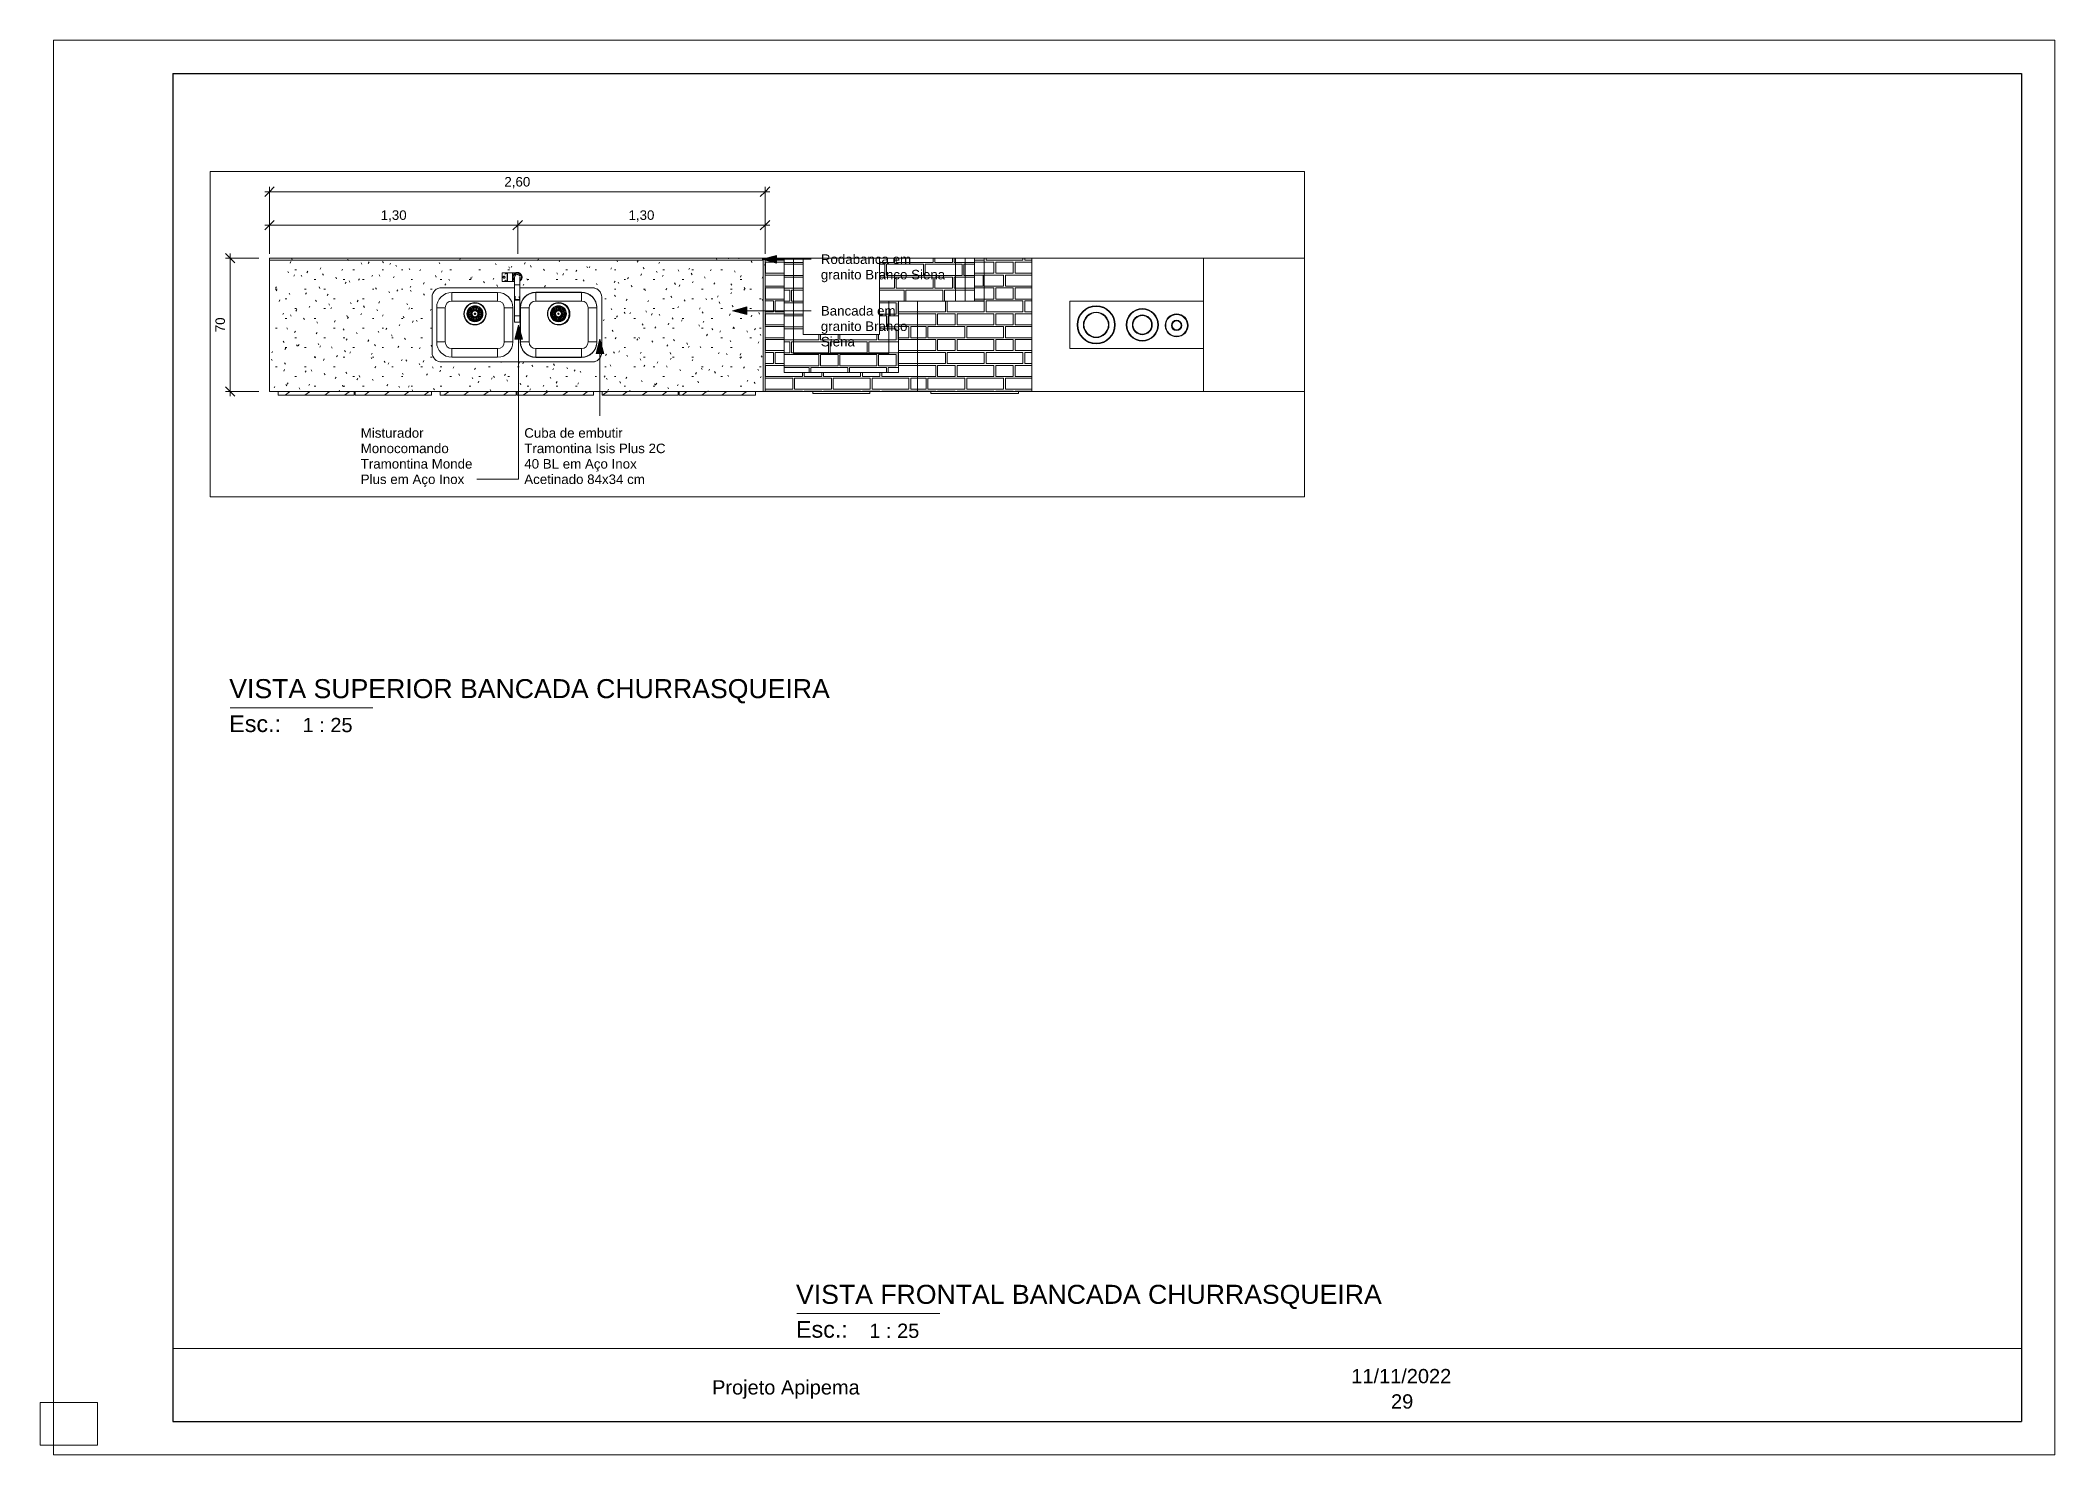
# Paper-space layout 'Layout1' of a CAD drawing. Header units: millimetres. Extents: x 0 to 423, y -2 to 295.
# The model-space entities are those that its viewports show. They can reach past a viewport. Long polylines and large blocks are cut down to what shows.
import ezdxf

# ---------------------------------------------------------------- set-up
doc = ezdxf.new("R2010")
doc.units = ezdxf.units.MM
for name, color, linetype, lineweight in [('A-ANNO-DIMS', 211, 'Continuous', 9), ('A-ANNO-DIMS-25', 211, 'Continuous', 9), ('A-GENM', 13, 'Continuous', 9), ('G-ANNO-TEXT', 231, 'Continuous', 9), ('G-ANNO-TTLB', 6, 'Continuous', 9), ('G-ANNO-TTLB-MEDM', 33, 'Continuous', 25), ('G-ANNO-TTLB-THIN', 151, 'Continuous', 9), ('G-IMPT', 8, 'Continuous', 9)]:
    doc.layers.add(name, color=color, linetype=linetype, lineweight=lineweight)
doc.layers.add('G-ANNO-NPLT', color=191, linetype='Continuous', plot=False)
doc.styles.add('@Arial Unicode MS', font='ARIALUNI.TTF', dxfattribs={"height": 50})
doc.styles.add('Arial', font='arial.ttf', dxfattribs={"height": 50})
doc.styles.add('Arial_1', font='arial.ttf', dxfattribs={"height": 3})
doc.styles.add('Arial_2', font='arial.ttf', dxfattribs={"height": 3.5})
doc.styles.add('Arial_3', font='arial.ttf', dxfattribs={"height": 4})
doc.dimstyles.new('CRT_-__Metros_-_Linha_de_chamada_3_5_mm', dxfattribs={"dimscale": 304.8, "dimtxt": 50.292243, "dimasz": 0.164042, "dimexe": 0.082021, "dimexo": 0.0625, "dimgap": 0.04101, "dimtad": 1, "dimdec": 0, "dimlfac": 0.1, "dimdsep": 46, "dimtxsty": '@Arial Unicode MS', "dimblk1": 'OBLIQUE', "dimblk2": 'OBLIQUE', "dimsah": 1, "dimcen": 0.09, "dimdle": 0.082021, "dimazin": 0, "dimtfac": 1, "dimtdec": 4, "dimtix": 1, "dimtmove": 0, "dimatfit": 3, "dimfxl": 0.492126, "dimfxlon": 1, "dimtvp": 1, "dimtolj": 1, "dimtzin": 0, "dimarcsym": 2})
doc.dimstyles.new('CRT_-__Metros_-_Linha_de_chamada_3_5_mm_1', dxfattribs={"dimscale": 304.8, "dimtxt": 50.292243, "dimasz": 0.164042, "dimexe": 0.082021, "dimexo": 0.0625, "dimgap": 0.04101, "dimtad": 1, "dimlfac": 0.001, "dimrnd": 0.01, "dimzin": 0, "dimdsep": 46, "dimtxsty": '@Arial Unicode MS', "dimblk1": 'OBLIQUE', "dimblk2": 'OBLIQUE', "dimsah": 1, "dimcen": 0.09, "dimdle": 0.082021, "dimazin": 0, "dimtfac": 1, "dimtdec": 4, "dimtix": 1, "dimtmove": 0, "dimatfit": 3, "dimfxl": 0.492126, "dimfxlon": 1, "dimtvp": 1, "dimtolj": 1, "dimtzin": 0, "dimarcsym": 2})
picture_1 = doc.add_image_def('image1.png', size_in_pixel=(4961, 196))
pattern_1 = [(216.87, (14817.5, -10758.495), (312.37463, 208.25056), [52.063, -468.563]), (206.565, (14879.976, -10789.733), (-104.12483, -104.12465), [116.415, -116.415]), (198.435, (14879.976, -10841.795), (-208.2495, -104.12482), [65.854, -263.418])]
pattern_2 = [(0, (14775.85, -10862.62), (203.2, 50.8), [8.382, -144.018, 8.382, -144.018, -812.8]), (0, (14775.85, -10862.62), (203.2, 50.8), [-304.8, 8.382, -296.418, 8.382, -144.018, -355.6]), (0, (14775.85, -10862.62), (203.2, 50.8), [-762, 8.382, -93.218, 8.382, -245.618]), (120, (14852.05, -10837.22), (-145.5941, 150.57636), [8.382, -144.018, 8.382, -144.018, -812.8]), (120, (14852.05, -10837.22), (-145.5941, 150.57636), [-304.8, 8.382, -296.418, 8.382, -144.018, -355.6]), (120, (14852.05, -10837.22), (-145.5941, 150.57636), [-762, 8.382, -93.218, 8.382, -245.618]), (240, (14877.45, -10735.62), (-57.6059, -201.37636), [8.382, -144.018, 8.382, -144.018, -812.8]), (240, (14877.45, -10735.62), (-57.6059, -201.37636), [-304.8, 8.382, -296.418, 8.382, -144.018, -355.6]), (240, (14877.45, -10735.62), (-57.6059, -201.37636), [-762, 8.382, -93.218, 8.382, -245.618])]
pattern_3 = [(0, (19099.25, -7954.15), (0, -270.937), [193.675, -9.525]), (0, (19099.25, -8012.35), (0, -270.937), [193.675, -9.525]), (270, (19099.25, -7954.15), (-203.2, -1e-14), [58.21, -212.728]), (270, (19292.93, -7954.15), (-203.2, -1e-14), [58.21, -212.728]), (0, (19251.65, -8021.88), (0, -270.937), [193.675, -9.525, 92.075, -9.525]), (0, (19251.65, -8080.1), (0, -270.937), [193.675, -9.525, 92.075, -9.525]), (270, (19251.65, -8021.88), (-304.8, -2e-14), [58.21, -212.728]), (270, (19445.33, -8021.88), (-304.8, -2e-14), [58.21, -212.728]), (270, (19454.85, -8021.88), (-304.8, -2e-14), [58.21, -212.728]), (270, (19546.93, -8021.88), (-304.8, -2e-14), [58.21, -212.728]), (0, (19200.85, -8089.6), (0, -270.937), [193.675, -9.525]), (0, (19200.85, -8147.82), (0, -270.937), [193.675, -9.525]), (270, (19200.85, -8089.61), (-203.2, -1e-14), [58.21, -212.728]), (270, (19394.53, -8089.61), (-203.2, -1e-14), [58.21, -212.728]), (0, (19251.65, -8157.35), (0, -270.937), [193.675, -9.525, 92.075, -9.525]), (0, (19251.65, -8215.56), (0, -270.937), [193.675, -9.525, 92.075, -9.525]), (270, (19251.65, -8157.35), (-304.8, -2e-14), [58.21, -212.728]), (270, (19445.33, -8157.35), (-304.8, -2e-14), [58.21, -212.728]), (270, (19454.85, -8157.35), (-304.8, -2e-14), [58.21, -212.728]), (270, (19546.93, -8157.35), (-304.8, -2e-14), [58.21, -212.728])]
pattern_4 = [(0, (18499.25, -7954.15), (0, -270.937), [193.675, -9.525]), (0, (18499.25, -8012.35), (0, -270.937), [193.675, -9.525]), (270, (18499.25, -7954.15), (-203.2, -1e-14), [58.21, -212.728]), (270, (18692.93, -7954.15), (-203.2, -1e-14), [58.21, -212.728]), (0, (18651.65, -8021.88), (0, -270.937), [193.675, -9.525, 92.075, -9.525]), (0, (18651.65, -8080.1), (0, -270.937), [193.675, -9.525, 92.075, -9.525]), (270, (18651.65, -8021.88), (-304.8, -2e-14), [58.21, -212.728]), (270, (18845.33, -8021.88), (-304.8, -2e-14), [58.21, -212.728]), (270, (18854.85, -8021.88), (-304.8, -2e-14), [58.21, -212.728]), (270, (18946.93, -8021.88), (-304.8, -2e-14), [58.21, -212.728]), (0, (18600.85, -8089.6), (0, -270.937), [193.675, -9.525]), (0, (18600.85, -8147.82), (0, -270.937), [193.675, -9.525]), (270, (18600.85, -8089.61), (-203.2, -1e-14), [58.21, -212.728]), (270, (18794.53, -8089.61), (-203.2, -1e-14), [58.21, -212.728]), (0, (18651.65, -8157.35), (0, -270.937), [193.675, -9.525, 92.075, -9.525]), (0, (18651.65, -8215.56), (0, -270.937), [193.675, -9.525, 92.075, -9.525]), (270, (18651.65, -8157.35), (-304.8, -2e-14), [58.21, -212.728]), (270, (18845.33, -8157.35), (-304.8, -2e-14), [58.21, -212.728]), (270, (18854.85, -8157.35), (-304.8, -2e-14), [58.21, -212.728]), (270, (18946.93, -8157.35), (-304.8, -2e-14), [58.21, -212.728])]

psp = doc.layouts.get("Layout1")

# ---------------------------------------------------------------- texts
at = {"layer": 'G-ANNO-TTLB', "attachment_point": 1}
for s, insert, char_height, width, style in [('VISTA SUPERIOR BANCADA CHURRASQUEIRA', (39.66, 160.86), 4, 153.8438, 'Arial_3'), (' 1 : 25', (53.89, 152.72), 3, 14.4304, 'Arial_1'), ('VISTA FRONTAL BANCADA CHURRASQUEIRA', (158.61, 33.68), 4, 149.9957, 'Arial_3'), (' 1 : 25', (172.84, 25.53), 3, 14.4304, 'Arial_1'), ('Projeto Apipema', (141, 13.65), 3, 38.4008, 'Arial_1'), ('11/11/2022', (275.16, 16.01), 3, 25.9747, 'Arial_1'), ('29', (283.5, 10.69), 3, 5.7721, 'Arial_1')]:
    psp.add_mtext(s, dxfattribs=dict(at, insert=insert, char_height=char_height, width=width, style=style))

msp = doc.modelspace()

# ---------------------------------------------------------------- texts
at = {"layer": 'G-ANNO-TEXT', "color": 7, "char_height": 50, "attachment_point": 1, "style": 'Arial'}
for s, insert, width in [('Rodabanca em ', (23123.729, -7224.957), 611.28672), ('granito Branco Siena', (23123.729, -7305.986), 809.70437), ('Bancada em ', (23123.729, -7495.834), 511.07578), ('granito Branco ', (23123.729, -7576.863), 587.23609), ('Siena', (23123.729, -7657.891), 222.46828), ('Misturador ', (20709.402, -8137.165), 430.90703), ('Cuba de embutir ', (21567.612, -8137.165), 663.39641), ('Monocomando ', (20709.402, -8218.194), 595.25297), ('Tramontina Isis Plus 2C ', (21567.612, -8218.194), 945.99125), ('Tramontina Monde ', (20709.402, -8299.222), 747.57359), ('40 BL em Aço Inox ', (21567.612, -8299.222), 757.59469), ('Plus em Aço Inox', (20709.402, -8380.251), 677.42594), ('Acetinado 84x34 cm', (21567.612, -8380.251), 787.65797)]:
    msp.add_mtext(s, dxfattribs=dict(at, insert=insert, width=width))

# ---------------------------------------------------------------- blocks, each defined once
blk = doc.blocks.new('CRT_A3 métrico Paisagem - CRT_A3 métrico Paisagem-1077155-BANCADA CHURRASQUEIRA')
at = {"layer": 'G-ANNO-TTLB-MEDM'}
for p, q in [((27.79, 288), (27.79, 5)), ((27.79, 288), (415.79, 288)), ((415.79, 288), (415.79, 5)), ((27.79, 5), (415.79, 5))]:
    blk.add_line(p, q, dxfattribs=at)
at = {"layer": 'G-ANNO-TTLB-THIN'}
for p, q in [((2.79, 295), (2.79, -2)), ((422.79, 295), (2.79, 295)), ((422.79, -2), (422.79, 295)), ((2.79, -2), (422.79, -2))]:
    blk.add_line(p, q, dxfattribs=at)
at = {"layer": 'G-ANNO-TTLB'}
image = blk.add_image(picture_1, insert=(27.79, 5), size_in_units=(388.02, 15.33), dxfattribs=at)
image.dxf.flags = 7
blk = doc.blocks.new('Viewport - Título Horizontal-913277-BANCADA CHURRASQUEIRA')
at = {"layer": 'G-ANNO-TTLB'}
blk.add_line((4.19, 0.19), (34.19, 0.19), dxfattribs=at)
at = {"layer": 'G-ANNO-TTLB', "insert": (4.03, -1.42), "char_height": 3.5, "width": 13.4683, "attachment_point": 1, "style": 'Arial_2'}
blk.add_mtext('Esc.:', dxfattribs=at)
blk = doc.blocks.new('CRT_MGN_COZ_Fogão a lenha completo - CRT_MGN_COZ_Fogão a lenha completo-5005769-VISTA SUPERIOR BANCADA CHURRASQUEIRA')
at = {"layer": 'A-GENM'}
h = blk.add_hatch(dxfattribs=at)
h.set_pattern_fill('FP_79', color=256, style=0, pattern_type=2)
h.set_pattern_definition(pattern_2)
h.paths.add_polyline_path([(16479.65, -7944.62), (16489.65, -7944.62), (16489.65, -7244.62), (13889.65, -7244.62), (13889.65, -7254.62), (16479.65, -7254.62), (16479.65, -7857.35)])
h = blk.add_hatch(dxfattribs=at)
h.set_pattern_fill('FP_83', color=256, style=0, pattern_type=2)
h.set_pattern_definition([(0, (16889.65, -7604.15), (0, -270.94), [193.675, -9.525]), (0, (16889.65, -7662.35), (0, -270.94), [193.675, -9.525]), (270, (16889.65, -7604.15), (-203.2, -1e-14), [58.21, -212.73]), (270, (17083.33, -7604.15), (-203.2, -1e-14), [58.21, -212.73]), (0, (17042.05, -7671.88), (0, -270.94), [193.675, -9.525, 92.075, -9.525]), (0, (17042.05, -7730.1), (0, -270.94), [193.675, -9.525, 92.075, -9.525]), (270, (17042.05, -7671.88), (-304.8, -2e-14), [58.21, -212.73]), (270, (17235.73, -7671.88), (-304.8, -2e-14), [58.21, -212.73]), (270, (17245.25, -7671.88), (-304.8, -2e-14), [58.21, -212.73]), (270, (17337.33, -7671.88), (-304.8, -2e-14), [58.21, -212.73]), (0, (16991.25, -7739.6), (0, -270.94), [193.675, -9.525]), (0, (16991.25, -7797.82), (0, -270.94), [193.675, -9.525]), (270, (16991.25, -7739.61), (-203.2, -1e-14), [58.21, -212.73]), (270, (17184.93, -7739.61), (-203.2, -1e-14), [58.21, -212.73]), (0, (17042.05, -7807.35), (0, -270.94), [193.675, -9.525, 92.075, -9.525]), (0, (17042.05, -7865.56), (0, -270.94), [193.675, -9.525, 92.075, -9.525]), (270, (17042.05, -7807.35), (-304.8, -2e-14), [58.21, -212.73]), (270, (17235.73, -7807.35), (-304.8, -2e-14), [58.21, -212.73]), (270, (17245.25, -7807.35), (-304.8, -2e-14), [58.21, -212.73]), (270, (17337.33, -7807.35), (-304.8, -2e-14), [58.21, -212.73])])
h.paths.add_polyline_path([(17289.65, -7944.62), (17289.65, -7469.62), (17189.65, -7469.62), (17189.65, -7844.62), (16589.65, -7844.62), (16589.65, -7244.62), (16489.65, -7244.62), (16489.65, -7944.62), (17189.65, -7944.62)])
h = blk.add_hatch(dxfattribs=at)
h.set_pattern_fill('FP_82', color=256, style=0, pattern_type=2)
h.set_pattern_definition(pattern_4)
h.paths.add_polyline_path([(17189.65, -7844.62), (17189.65, -7469.62), (17139.65, -7469.62), (17139.65, -7744.62), (16639.65, -7744.62), (16639.65, -7244.62), (16589.65, -7244.62), (16589.65, -7844.62), (17139.65, -7844.62)])
h = blk.add_hatch(dxfattribs=at)
h.set_pattern_fill('FP_82', color=256, style=0, pattern_type=2)
h.set_pattern_definition(pattern_4)
h.paths.add_polyline_path([(17139.65, -7744.62), (17139.65, -7469.62), (17089.65, -7469.62), (17089.65, -7644.62), (16689.65, -7644.62), (16689.65, -7244.62), (16639.65, -7244.62), (16639.65, -7744.62), (17089.65, -7744.62)])
h = blk.add_hatch(dxfattribs=at)
h.set_pattern_fill('FP_80', color=256, style=0, pattern_type=2)
h.set_pattern_definition(pattern_3)
h.paths.add_polyline_path([(17489.65, -7469.62), (17489.65, -7244.62), (17089.65, -7244.62), (17089.65, -7469.62), (17473.85, -7469.62)])
h = blk.add_hatch(dxfattribs=at)
h.set_pattern_fill('FP_84', color=256, style=0, pattern_type=2)
h.set_pattern_definition([(0, (17589.65, -7604.15), (0, -270.94), [193.675, -9.525]), (0, (17589.65, -7662.35), (0, -270.94), [193.675, -9.525]), (270, (17589.65, -7604.15), (-203.2, -1e-14), [58.21, -212.73]), (270, (17783.33, -7604.15), (-203.2, -1e-14), [58.21, -212.73]), (0, (17742.05, -7671.88), (0, -270.94), [193.675, -9.525, 92.075, -9.525]), (0, (17742.05, -7730.1), (0, -270.94), [193.675, -9.525, 92.075, -9.525]), (270, (17742.05, -7671.88), (-304.8, -2e-14), [58.21, -212.73]), (270, (17935.73, -7671.88), (-304.8, -2e-14), [58.21, -212.73]), (270, (17945.25, -7671.88), (-304.8, -2e-14), [58.21, -212.73]), (270, (18037.33, -7671.88), (-304.8, -2e-14), [58.21, -212.73]), (0, (17691.25, -7739.6), (0, -270.94), [193.675, -9.525]), (0, (17691.25, -7797.82), (0, -270.94), [193.675, -9.525]), (270, (17691.25, -7739.61), (-203.2, -1e-14), [58.21, -212.73]), (270, (17884.93, -7739.61), (-203.2, -1e-14), [58.21, -212.73]), (0, (17742.05, -7807.35), (0, -270.94), [193.675, -9.525, 92.075, -9.525]), (0, (17742.05, -7865.56), (0, -270.94), [193.675, -9.525, 92.075, -9.525]), (270, (17742.05, -7807.35), (-304.8, -2e-14), [58.21, -212.73]), (270, (17935.73, -7807.35), (-304.8, -2e-14), [58.21, -212.73]), (270, (17945.25, -7807.35), (-304.8, -2e-14), [58.21, -212.73]), (270, (18037.33, -7807.35), (-304.8, -2e-14), [58.21, -212.73])])
h.paths.add_polyline_path([(17889.65, -7944.62), (17889.65, -7244.62), (17639.65, -7244.62), (17639.65, -7469.62), (17289.65, -7469.62), (17289.65, -7944.62), (17768.67, -7944.62)])
h = blk.add_hatch(dxfattribs=at)
h.set_pattern_fill('FP_80', color=256, style=0, pattern_type=2)
h.set_pattern_definition(pattern_3)
h.paths.add_polyline_path([(17539.65, -7469.62), (17539.65, -7244.62), (17489.65, -7244.62), (17489.65, -7469.62)])
h = blk.add_hatch(dxfattribs=at)
h.set_pattern_fill('FP_80', color=256, style=0, pattern_type=2)
h.set_pattern_definition(pattern_3)
h.paths.add_polyline_path([(17589.65, -7469.62), (17589.65, -7244.62), (17539.65, -7244.62), (17539.65, -7469.62)])
h = blk.add_hatch(dxfattribs=at)
h.set_pattern_fill('FP_81', color=256, style=0, pattern_type=2)
h.set_pattern_definition([(0, (17889.65, -7604.15), (0, -270.94), [193.675, -9.525]), (0, (17889.65, -7662.35), (0, -270.94), [193.675, -9.525]), (270, (17889.65, -7604.15), (-203.2, -1e-14), [58.21, -212.73]), (270, (18083.33, -7604.15), (-203.2, -1e-14), [58.21, -212.73]), (0, (18042.05, -7671.88), (0, -270.94), [193.675, -9.525, 92.075, -9.525]), (0, (18042.05, -7730.1), (0, -270.94), [193.675, -9.525, 92.075, -9.525]), (270, (18042.05, -7671.88), (-304.8, -2e-14), [58.21, -212.73]), (270, (18235.73, -7671.88), (-304.8, -2e-14), [58.21, -212.73]), (270, (18245.25, -7671.88), (-304.8, -2e-14), [58.21, -212.73]), (270, (18337.33, -7671.88), (-304.8, -2e-14), [58.21, -212.73]), (0, (17991.25, -7739.6), (0, -270.94), [193.675, -9.525]), (0, (17991.25, -7797.82), (0, -270.94), [193.675, -9.525]), (270, (17991.25, -7739.61), (-203.2, -1e-14), [58.21, -212.73]), (270, (18184.93, -7739.61), (-203.2, -1e-14), [58.21, -212.73]), (0, (18042.05, -7807.35), (0, -270.94), [193.675, -9.525, 92.075, -9.525]), (0, (18042.05, -7865.56), (0, -270.94), [193.675, -9.525, 92.075, -9.525]), (270, (18042.05, -7807.35), (-304.8, -2e-14), [58.21, -212.73]), (270, (18235.73, -7807.35), (-304.8, -2e-14), [58.21, -212.73]), (270, (18245.25, -7807.35), (-304.8, -2e-14), [58.21, -212.73]), (270, (18337.33, -7807.35), (-304.8, -2e-14), [58.21, -212.73])])
h.paths.add_polyline_path([(17639.65, -7469.62), (17639.65, -7244.62), (17589.65, -7244.62), (17589.65, -7469.62)])
h = blk.add_hatch(dxfattribs=at)
h.set_pattern_fill('FP_79', color=256, style=0, pattern_type=2)
h.set_pattern_definition(pattern_2)
h.paths.add_polyline_path([(16479.65, -7944.62), (16479.65, -7254.62), (13889.65, -7254.62), (13889.65, -7944.62), (16294.59, -7944.62)])
h.paths.add_polyline_path([(15574.34, -7789.62), (14787.82, -7789.38), (14779.78, -7787.92), (14778.21, -7787.47), (14773.59, -7785.81), (14767.35, -7782.64), (14764.95, -7781.19), (14761.01, -7778.27), (14757.37, -7774.98), (14754.08, -7771.34), (14749.42, -7764.62), (14748.63, -7763.19), (14746.53, -7758.75), (14744.37, -7752.1), (14743.69, -7749.37), (14742.97, -7744.52), (14742.73, -7739.62), (14742.97, -7444.72), (14744.43, -7436.68), (14744.88, -7435.11), (14746.8, -7429.91), (14749.71, -7424.25), (14751.15, -7421.84), (14754.08, -7417.9), (14757.37, -7414.26), (14761.01, -7410.97), (14767.73, -7406.32), (14769.16, -7405.52), (14773.59, -7403.43), (14780.25, -7401.26), (14782.97, -7400.58), (14787.82, -7399.86), (14792.73, -7399.62), (15175.67, -7399.62), (15175.69, -7367.22), (15137.65, -7367.12), (15137.65, -7322.12), (15189.03, -7322.21), (15189.65, -7322.12), (15197.39, -7323.62), (15203.38, -7326.92), (15208.26, -7332.19), (15211.12, -7338.13), (15212.15, -7344.62), (15210.8, -7352.06), (15207.45, -7358.25), (15203.61, -7362.32), (15203.67, -7399.62), (15587.63, -7399.86), (15595.67, -7401.32), (15597.24, -7401.77), (15601.86, -7403.43), (15608.1, -7406.6), (15610.5, -7408.05), (15614.45, -7410.97), (15618.08, -7414.26), (15621.38, -7417.9), (15626.03, -7424.62), (15626.82, -7426.05), (15628.92, -7430.49), (15631.25, -7437.81), (15631.77, -7439.87), (15632.49, -7444.72), (15632.73, -7449.62), (15632.49, -7744.52), (15631.02, -7752.56), (15630.57, -7754.13), (15628.92, -7758.75), (15625.74, -7764.99), (15624.3, -7767.4), (15621.38, -7771.34), (15618.08, -7774.98), (15614.45, -7778.27), (15607.73, -7782.92), (15606.3, -7783.72), (15601.86, -7785.81), (15594.4, -7788.18), (15592.48, -7788.66), (15587.63, -7789.38), (15582.73, -7789.62)])
h.paths.add_polyline_path([(15137.38, -7342.89), (15137.56, -7342.96), (15137.39, -7342.96)])
h.paths.add_polyline_path([(15137.38, -7346.35), (15137.52, -7347.46), (15137.4, -7346.53)])
h.paths.add_polyline_path([(15110.85, -7367.12), (15110.85, -7322.12), (15135.8, -7322.12), (15136.35, -7323.22), (15136.35, -7324.32), (15137.1, -7324.17), (15137.38, -7326.93), (15137.42, -7330.14), (15137.19, -7330.93), (15137.44, -7333.57), (15137.53, -7334.92), (15137.25, -7334.92), (15137.19, -7335.41), (15137.48, -7353.77), (15137.53, -7354.32), (15137.39, -7355.85), (15137.1, -7365.07), (15136.35, -7365.07), (15136.35, -7366.35), (15135.8, -7367.12), (15115.32, -7367.12)])
h.paths.add_polyline_path([(15181.69, -7323.52), (15182.55, -7323.3), (15183.16, -7323.15), (15181.97, -7323.38)])
h = blk.add_hatch(dxfattribs=at)
h.set_pattern_fill('FP_85', color=256, style=0, pattern_type=2)
h.set_pattern_definition([(0, (18439.65, -7604.15), (0, -270.94), [193.68, -9.53]), (0, (18439.65, -7662.35), (0, -270.94), [193.675, -9.525]), (270, (18439.65, -7604.15), (-203.2, -1e-14), [58.21, -212.73]), (270, (18633.33, -7604.15), (-203.2, -1e-14), [58.21, -212.73]), (0, (18592.05, -7671.88), (0, -270.94), [193.675, -9.525, 92.075, -9.525]), (0, (18592.05, -7730.1), (0, -270.94), [193.675, -9.525, 92.075, -9.525]), (270, (18592.05, -7671.88), (-304.8, -2e-14), [58.21, -212.73]), (270, (18785.73, -7671.88), (-304.8, -2e-14), [58.21, -212.73]), (270, (18795.25, -7671.88), (-304.8, -2e-14), [58.21, -212.73]), (270, (18887.33, -7671.88), (-304.8, -2e-14), [58.21, -212.73]), (0, (18541.25, -7739.6), (0, -270.94), [193.675, -9.525]), (0, (18541.25, -7797.82), (0, -270.94), [193.675, -9.525]), (270, (18541.25, -7739.61), (-203.2, -1e-14), [58.21, -212.73]), (270, (18734.93, -7739.61), (-203.2, -1e-14), [58.21, -212.73]), (0, (18592.05, -7807.35), (0, -270.94), [193.675, -9.525, 92.075, -9.525]), (0, (18592.05, -7865.56), (0, -270.94), [193.675, -9.525, 92.075, -9.525]), (270, (18592.05, -7807.35), (-304.8, -2e-14), [58.21, -212.73]), (270, (18785.73, -7807.35), (-304.8, -2e-14), [58.21, -212.73]), (270, (18795.25, -7807.35), (-304.8, -2e-14), [58.21, -212.73]), (270, (18887.33, -7807.35), (-304.8, -2e-14), [58.21, -212.73])])
h.paths.add_polyline_path([(18227.14, -7694.62), (18253.02, -7691.21), (18277.14, -7681.22), (18297.85, -7665.33), (18314.05, -7643.88), (18323.83, -7619.73), (18327.14, -7594.62), (18323.73, -7568.74), (18313.74, -7544.62), (18297.85, -7523.91), (18277.14, -7508.02), (18252.25, -7497.93), (18227.14, -7494.62), (18201.26, -7498.03), (18177.14, -7508.02), (18156.43, -7523.91), (18140.54, -7544.62), (18130.45, -7569.51), (18127.14, -7594.62), (18130.55, -7620.5), (18140.54, -7644.62), (18156.43, -7665.33), (18177.14, -7681.22), (18202.03, -7691.31), (18215.75, -7693.12)])
h.paths.add_polyline_path([(18227.14, -7691.62), (18201.26, -7687.99), (18178.64, -7678.62), (18158.55, -7663.21), (18143.14, -7643.12), (18133.45, -7619.73), (18130.14, -7594.62), (18133.77, -7568.74), (18143.14, -7546.12), (18158.55, -7526.03), (18178.64, -7510.62), (18202.03, -7500.93), (18227.14, -7497.62), (18253.02, -7501.25), (18275.64, -7510.62), (18295.73, -7526.03), (18311.14, -7546.12), (18320.83, -7569.51), (18324.14, -7594.62), (18320.51, -7620.5), (18310.56, -7643.88), (18295.73, -7663.21), (18275.64, -7678.62), (18252.25, -7688.31), (18230.23, -7691.21)])
h.paths.add_polyline_path([(18469.31, -7679.62), (18491.31, -7676.72), (18511.81, -7668.23), (18529.41, -7654.72), (18542.92, -7637.12), (18551.41, -7616.62), (18554.31, -7594.62), (18551.41, -7572.62), (18542.92, -7552.12), (18529.41, -7534.52), (18511.81, -7521.01), (18491.31, -7512.52), (18469.31, -7509.62), (18447.31, -7512.52), (18426.81, -7521.01), (18409.21, -7534.52), (18395.7, -7552.12), (18387.21, -7572.62), (18384.31, -7594.62), (18387.21, -7616.62), (18395.7, -7637.12), (18409.21, -7654.72), (18426.81, -7668.23), (18447.31, -7676.72)])
h.paths.add_polyline_path([(18469.31, -7676.62), (18447.31, -7673.5), (18428.31, -7665.63), (18411.33, -7652.6), (18398.3, -7635.62), (18390.1, -7615.84), (18387.31, -7594.62), (18390.43, -7572.62), (18398.3, -7553.62), (18411.33, -7536.64), (18428.31, -7523.61), (18448.09, -7515.41), (18469.31, -7512.62), (18491.31, -7515.74), (18510.31, -7523.61), (18527.69, -7537.15), (18540.32, -7553.62), (18548.52, -7573.4), (18551.31, -7594.62), (18548.19, -7616.62), (18540.32, -7635.62), (18527.29, -7652.6), (18510.31, -7665.63), (18490.53, -7673.83), (18482.77, -7674.85)])
h.paths.add_polyline_path([(18227.14, -7661.62), (18244.48, -7659.34), (18260.64, -7652.64), (18274.52, -7642), (18285.16, -7628.12), (18291.86, -7611.96), (18294.14, -7594.62), (18291.86, -7577.28), (18285.16, -7561.12), (18274.52, -7547.24), (18260.64, -7536.6), (18244.48, -7529.9), (18227.14, -7527.62), (18209.8, -7529.9), (18192.92, -7537.15), (18179.76, -7547.24), (18169.12, -7561.12), (18162.42, -7577.28), (18160.14, -7594.62), (18162.42, -7611.96), (18169.12, -7628.12), (18179.76, -7642), (18193.64, -7652.64), (18210.89, -7659.48)])
h.paths.add_polyline_path([(18227.14, -7658.62), (18209.8, -7656.12), (18195.14, -7650.05), (18181.89, -7639.87), (18171.71, -7626.62), (18165.32, -7611.18), (18163.14, -7594.62), (18165.64, -7577.28), (18171.71, -7562.62), (18181.89, -7549.37), (18195.14, -7539.19), (18210.89, -7532.76), (18227.14, -7530.62), (18244.48, -7533.12), (18259.14, -7539.19), (18272.4, -7549.37), (18282.57, -7562.62), (18288.96, -7578.06), (18291.14, -7594.62), (18288.64, -7611.96), (18282.57, -7626.62), (18272.4, -7639.87), (18259.14, -7650.05), (18243.7, -7656.44)])
h.paths.add_polyline_path([(18649.18, -7657.38), (18664.71, -7655.33), (18679.18, -7649.34), (18691.61, -7639.81), (18701.15, -7627.38), (18707.14, -7612.91), (18709.18, -7597.38), (18707.14, -7581.85), (18701.15, -7567.38), (18691.61, -7554.95), (18679.18, -7545.42), (18664.71, -7539.42), (18649.18, -7537.38), (18633.65, -7539.42), (18619.18, -7545.42), (18606.76, -7554.95), (18597.22, -7567.38), (18591.22, -7581.94), (18589.18, -7597.38), (18591.23, -7612.91), (18597.22, -7627.38), (18606.76, -7639.81), (18619.18, -7649.34), (18633.65, -7655.33)])
h.paths.add_polyline_path([(18649.18, -7654.38), (18633.65, -7652.12), (18620.68, -7646.74), (18608.88, -7637.68), (18599.82, -7625.88), (18594.13, -7612.13), (18592.18, -7597.38), (18594.45, -7581.85), (18599.82, -7568.88), (18608.88, -7557.07), (18620.68, -7548.02), (18634.43, -7542.32), (18649.18, -7540.38), (18664.71, -7542.64), (18677.68, -7548.02), (18689.49, -7557.07), (18698.55, -7568.88), (18704.24, -7582.63), (18706.18, -7597.38), (18703.92, -7612.91), (18698.55, -7625.88), (18689.49, -7637.68), (18677.68, -7646.74), (18663.94, -7652.44), (18653.12, -7653.86)])
h.paths.add_polyline_path([(18469.31, -7646.62), (18482.77, -7644.85), (18495.31, -7639.65), (18506.08, -7631.39), (18514.34, -7620.62), (18519.54, -7608.08), (18521.31, -7594.62), (18519.54, -7581.16), (18514.34, -7568.62), (18505.71, -7557.57), (18495.31, -7549.59), (18482.77, -7544.39), (18469.31, -7542.62), (18455.85, -7544.39), (18443.31, -7549.59), (18432.01, -7558.55), (18424.28, -7568.62), (18418.98, -7581.94), (18417.31, -7594.62), (18419.08, -7608.08), (18424.28, -7620.62), (18432.54, -7631.39), (18443.31, -7639.65), (18455.85, -7644.85)])
h.paths.add_polyline_path([(18469.31, -7643.62), (18455.85, -7641.63), (18444.81, -7637.06), (18434.66, -7629.27), (18426.88, -7619.12), (18421.98, -7607.3), (18420.31, -7594.62), (18422.3, -7581.16), (18426.88, -7570.12), (18434.66, -7559.97), (18444.81, -7552.18), (18456.63, -7547.29), (18469.31, -7545.62), (18482.77, -7547.61), (18493.81, -7552.18), (18503.96, -7559.97), (18511.75, -7570.12), (18516.64, -7581.94), (18518.31, -7594.62), (18516.32, -7608.08), (18511.75, -7619.12), (18503.96, -7629.27), (18493.81, -7637.06), (18481.99, -7641.95)])
h.paths.add_polyline_path([(18649.18, -7624.38), (18656.17, -7623.46), (18662.68, -7620.76), (18668.28, -7616.47), (18672.57, -7610.88), (18675.26, -7604.37), (18676.18, -7597.38), (18675.26, -7590.39), (18672.57, -7583.88), (18668.28, -7578.29), (18662.68, -7574), (18656.17, -7571.3), (18649.18, -7570.38), (18642.2, -7571.3), (18635.42, -7574.2), (18630.09, -7578.29), (18625.8, -7583.88), (18623, -7591.17), (18622.18, -7597.38), (18623.1, -7604.37), (18626, -7611.14), (18630.09, -7616.47), (18635.68, -7620.76), (18642.2, -7623.46)])
h.paths.add_polyline_path([(18649.18, -7621.38), (18642.2, -7620.24), (18637.18, -7618.16), (18632.21, -7614.35), (18628.4, -7609.38), (18626, -7603.59), (18625.18, -7597.38), (18626.27, -7590.52), (18628.4, -7585.38), (18632.21, -7580.41), (18637.18, -7576.59), (18642.97, -7574.2), (18649.18, -7573.38), (18655.4, -7574.2), (18661.18, -7576.59), (18666.15, -7580.41), (18669.97, -7585.38), (18672.37, -7591.17), (18673.18, -7597.38), (18672.37, -7603.59), (18669.97, -7609.38), (18666.15, -7614.35), (18661.18, -7618.16), (18655.4, -7620.56), (18653.12, -7620.86)])
h = blk.add_hatch(dxfattribs=at)
h.set_pattern_fill('FP_77', color=256, style=0, pattern_type=2)
h.set_pattern_definition(pattern_1)
h.paths.add_polyline_path([(14739.65, -7964.62), (14739.65, -7944.62), (14339.65, -7944.62), (14339.65, -7964.62), (14673.1, -7964.62)])
h = blk.add_hatch(dxfattribs=at)
h.set_pattern_fill('FP_77', color=256, style=0, pattern_type=2)
h.set_pattern_definition(pattern_1)
h.paths.add_polyline_path([(15184.65, -7964.62), (15184.65, -7944.62), (14784.65, -7944.62), (14784.65, -7964.62), (15115.32, -7964.62)])
h = blk.add_hatch(dxfattribs=at)
h.set_pattern_fill('FP_78', color=256, style=0, pattern_type=2)
h.set_pattern_definition([(216.87, (14817.5, -10758.495), (312.37463, 208.25056), [52.063, -468.563]), (206.565, (14879.976, -10789.733), (-104.1248, -104.12465), [116.415, -116.415]), (198.435, (14879.976, -10841.795), (-208.25044, -104.12513), [65.855, -263.418])])
h.paths.add_polyline_path([(15589.65, -7964.62), (15589.65, -7944.62), (15189.65, -7944.62), (15189.65, -7964.62), (15557.55, -7964.62)])
h = blk.add_hatch(dxfattribs=at)
h.set_pattern_fill('FP_77', color=256, style=0, pattern_type=2)
h.set_pattern_definition(pattern_1)
h.paths.add_polyline_path([(16034.65, -7964.62), (16034.65, -7944.62), (15634.65, -7944.62), (15634.65, -7964.62), (15999.77, -7964.62)])
h = blk.add_hatch(dxfattribs=at)
h.set_pattern_fill('FP_77', color=256, style=0, pattern_type=2)
h.set_pattern_definition(pattern_1)
h.paths.add_polyline_path([(16439.65, -7964.62), (16439.65, -7944.62), (16039.65, -7944.62), (16039.65, -7964.62), (16294.59, -7964.62)])
at = {"layer": 'G-IMPT'}
h = blk.add_hatch(dxfattribs=at)
h.set_pattern_fill('FP_77', color=256, style=0, pattern_type=2)
h.set_pattern_definition(pattern_1)
h.paths.add_polyline_path([(14334.65, -7964.62), (14334.65, -7944.62), (13934.65, -7944.62), (13934.65, -7964.62), (14304.58, -7964.62)])
at = {"layer": 'A-GENM'}
for p, q in [((16489.65, -7244.62), (13889.65, -7244.62)), ((13889.65, -7244.62), (13889.65, -7254.62)), ((16589.65, -7244.62), (16489.65, -7244.62)), ((16489.65, -7244.62), (16489.65, -7944.62)), ((16589.65, -7244.62), (16639.65, -7244.62)), ((16589.65, -7244.62), (16589.65, -7844.62)), ((16639.65, -7244.62), (16689.65, -7244.62)), ((16639.65, -7244.62), (16639.65, -7744.62)), ((17089.65, -7244.62), (16689.65, -7244.62)), ((16689.65, -7244.62), (16689.65, -7644.62)), ((17089.65, -7644.62), (17089.65, -7244.62)), ((17089.65, -7244.62), (17489.65, -7244.62)), ((17489.65, -7244.62), (17489.65, -7469.62)), ((17489.65, -7244.62), (17539.65, -7244.62)), ((17539.65, -7244.62), (17539.65, -7469.62)), ((17539.65, -7244.62), (17589.65, -7244.62)), ((17589.65, -7244.62), (17589.65, -7469.62)), ((17639.65, -7244.62), (17589.65, -7244.62)), ((17639.65, -7469.62), (17639.65, -7244.62)), ((17889.65, -7244.62), (17639.65, -7244.62)), ((17889.65, -7944.62), (17889.65, -7244.62)), ((18789.65, -7244.62), (17889.65, -7244.62)), ((18789.65, -7469.62), (18789.65, -7244.62)), ((19319.65, -7244.62), (18789.65, -7244.62)), ((19319.65, -7944.62), (19319.65, -7244.62)), ((13889.65, -7254.62), (13889.65, -7944.62)), ((13889.65, -7254.62), (16479.65, -7254.62)), ((16479.65, -7254.62), (16479.65, -7944.62)), ((17489.65, -7469.62), (17089.65, -7469.62)), ((17139.65, -7469.62), (17139.65, -7744.62)), ((17189.65, -7469.62), (17189.65, -7844.62)), ((17289.65, -7944.62), (17289.65, -7469.62)), ((17539.65, -7469.62), (17489.65, -7469.62)), ((17589.65, -7469.62), (17539.65, -7469.62)), ((17589.65, -7469.62), (17639.65, -7469.62)), ((18089.65, -7469.62), (18089.65, -7719.62)), ((18789.65, -7469.62), (18089.65, -7469.62)), ((18089.65, -7719.62), (18089.65, -7469.62)), ((18089.65, -7469.62), (18789.65, -7469.62)), ((18789.65, -7719.62), (18789.65, -7469.62)), ((16689.65, -7644.62), (17089.65, -7644.62)), ((18089.65, -7719.62), (18789.65, -7719.62)), ((18789.65, -7719.62), (18089.65, -7719.62)), ((18789.65, -7944.62), (18789.65, -7719.62)), ((17139.65, -7744.62), (16639.65, -7744.62)), ((17189.65, -7844.62), (16589.65, -7844.62)), ((16479.65, -7944.62), (13889.65, -7944.62)), ((13934.65, -7944.62), (13934.65, -7964.62)), ((14334.65, -7964.62), (14334.65, -7944.62)), ((14339.65, -7944.62), (14339.65, -7964.62)), ((14739.65, -7964.62), (14739.65, -7944.62)), ((14784.65, -7944.62), (14784.65, -7964.62)), ((15184.65, -7964.62), (15184.65, -7944.62)), ((15189.65, -7944.62), (15189.65, -7964.62)), ((15589.65, -7964.62), (15589.65, -7944.62)), ((15634.65, -7944.62), (15634.65, -7964.62)), ((16034.65, -7964.62), (16034.65, -7944.62)), ((16039.65, -7944.62), (16039.65, -7964.62)), ((16439.65, -7964.62), (16439.65, -7944.62)), ((16479.65, -7944.62), (16489.65, -7944.62)), ((16489.65, -7944.62), (17289.65, -7944.62)), ((16739.65, -7954.62), (16739.65, -7944.62)), ((17039.65, -7944.62), (17039.65, -7954.62)), ((17289.65, -7944.62), (17889.65, -7944.62)), ((17359.65, -7944.62), (17359.65, -7954.62)), ((17819.65, -7944.62), (17819.65, -7954.62)), ((17889.65, -7944.62), (18789.65, -7944.62)), ((18789.65, -7944.62), (19319.65, -7944.62)), ((17039.65, -7954.62), (16739.65, -7954.62)), ((17819.65, -7954.62), (17359.65, -7954.62)), ((14334.65, -7964.62), (13934.65, -7964.62)), ((14739.65, -7964.62), (14339.65, -7964.62)), ((15184.65, -7964.62), (14784.65, -7964.62)), ((15589.65, -7964.62), (15189.65, -7964.62)), ((16034.65, -7964.62), (15634.65, -7964.62)), ((16439.65, -7964.62), (16039.65, -7964.62))]:
    blk.add_line(p, q, dxfattribs=at)
for centre, radius, start, end in [((14792.73, -7449.62), 50, 104.4617, 105.4193), ((15582.73, -7449.62), 50, 74.5807, 75.5383), ((14792.73, -7449.62), 50, 119.5807, 120.5383), ((15582.73, -7449.62), 50, 59.4617, 60.4193), ((14792.73, -7449.62), 50, 149.4617, 150.4193), ((15582.73, -7449.62), 50, 29.5807, 30.5383), ((14792.73, -7449.62), 50, 164.5807, 165.5383), ((15582.73, -7449.62), 50, 14.4617, 15.4193), ((18227.14, -7594.62), 100, 360, 180), ((18227.14, -7594.62), 97, 360, 180), ((18469.31, -7594.62), 85, 360, 180), ((18469.31, -7594.62), 82, 360, 180), ((18227.14, -7594.62), 67, 0, 180), ((18227.14, -7594.62), 64, 0, 180), ((18469.31, -7594.62), 52, 0, 180), ((18649.18, -7597.38), 60, 360, 180), ((18649.18, -7597.38), 57, 360, 180), ((18469.31, -7594.62), 49, 0, 180), ((18649.18, -7597.38), 27, 360, 180), ((18649.18, -7597.38), 24, 360, 180), ((18227.14, -7594.62), 100, 180, 360), ((18227.14, -7594.62), 97, 180, 360), ((18227.14, -7594.62), 67, 180, 360), ((18227.14, -7594.62), 64, 180, 360), ((18469.31, -7594.62), 85, 180, 360), ((18469.31, -7594.62), 82, 180, 360), ((18469.31, -7594.62), 52, 180, 0), ((18469.31, -7594.62), 49, 180, 0), ((18649.18, -7597.38), 60, 180, 360), ((18649.18, -7597.38), 57, 180, 360), ((18649.18, -7597.38), 27, 180, 360), ((18649.18, -7597.38), 24, 180, 360), ((14792.73, -7739.62), 50, 194.4617, 195.4193), ((15582.73, -7739.62), 50, 344.5807, 345.5383), ((14792.73, -7739.62), 50, 209.5807, 210.5383), ((15582.73, -7739.62), 50, 329.4617, 330.4193), ((14792.73, -7739.62), 50, 239.4617, 240.4193), ((15582.73, -7739.62), 50, 299.5807, 300.5383), ((14792.73, -7739.62), 50, 254.5807, 255.5383), ((15582.73, -7739.62), 50, 284.4617, 285.4193)]:
    blk.add_arc(centre, radius, start, end, dxfattribs=at)
at = {"layer": 'G-IMPT'}
for p, q in [((15135.78, -7322.12), (15110.85, -7322.12)), ((15110.85, -7344.62), (15110.85, -7322.12)), ((15164.65, -7322.12), (15137.65, -7322.12)), ((15137.65, -7344.62), (15137.65, -7322.12)), ((15189.65, -7322.02), (15164.65, -7322.02)), ((15164.65, -7323.08), (15164.65, -7322.02)), ((15189.65, -7322.02), (15189.65, -7322.05)), ((15110.85, -7326.27), (15110.65, -7326.27)), ((15110.85, -7326.27), (15110.65, -7326.27)), ((15110.85, -7326.27), (15110.65, -7326.27)), ((15110.85, -7327.76), (15110.65, -7327.76)), ((15110.65, -7358.78), (15110.65, -7327.76)), ((15133.69, -7325.92), (15133.65, -7326.62)), ((15137.19, -7325.92), (15133.69, -7325.92)), ((15136.35, -7322.89), (15136.35, -7344.62)), ((15137.19, -7325.92), (15137.19, -7326.21)), ((15164.65, -7324.68), (15164.65, -7323.38)), ((15173.15, -7324), (15164.65, -7323.62)), ((15164.65, -7324.71), (15164.65, -7326.71)), ((15173.65, -7324.52), (15173.15, -7324)), ((15173.65, -7328.39), (15173.65, -7329.19)), ((15182.11, -7323.52), (15181.69, -7323.52)), ((15137.19, -7330.35), (15137.19, -7332.25)), ((15164.65, -7328.79), (15164.65, -7332.6)), ((15137.19, -7334.53), (15137.19, -7336.1)), ((15137.19, -7337.88), (15137.19, -7338.77)), ((15164.65, -7334.54), (15164.65, -7339.53)), ((15110.85, -7367.12), (15110.85, -7344.62)), ((15119.06, -7340.02), (15118.3, -7340.02)), ((15122.4, -7340.02), (15121.48, -7340.02)), ((15136.35, -7344.62), (15136.35, -7366.35)), ((15137.65, -7367.12), (15137.65, -7344.62)), ((15164.65, -7341.81), (15164.65, -7344.62)), ((15164.65, -7344.62), (15164.65, -7347.44)), ((15119.23, -7349.22), (15118.3, -7349.22)), ((15122.4, -7349.22), (15121.64, -7349.22)), ((15124.98, -7346.22), (15124.98, -7346.57)), ((15137.19, -7350.47), (15137.19, -7351.36)), ((15164.65, -7349.49), (15164.65, -7354.72)), ((15137.19, -7353.14), (15137.19, -7354.71)), ((15110.65, -7358.78), (15110.85, -7358.78)), ((15110.65, -7360.27), (15110.85, -7360.27)), ((15110.85, -7360.27), (15110.65, -7360.27)), ((15110.85, -7360.27), (15110.65, -7360.27)), ((15137.19, -7357.12), (15137.19, -7359.5)), ((15164.65, -7356.66), (15164.65, -7360.45)), ((15110.85, -7367.12), (15135.78, -7367.12)), ((15133.65, -7362.64), (15133.69, -7363.32)), ((15133.69, -7363.32), (15137.19, -7363.32)), ((15137.19, -7362.33), (15137.19, -7363.32)), ((15137.65, -7367.12), (15164.65, -7367.12)), ((15164.65, -7362.53), (15164.65, -7364.5)), ((15164.65, -7365.85), (15164.65, -7364.54)), ((15164.65, -7365.62), (15173.15, -7365.24)), ((15164.65, -7366.02), (15164.65, -7366.85)), ((15164.65, -7367.22), (15164.65, -7366.64)), ((15164.65, -7367.22), (15175.69, -7367.22)), ((15173.15, -7365.24), (15173.65, -7364.72)), ((15175.65, -7384.62), (15175.65, -7461.62)), ((15189.65, -7384.62), (15175.65, -7384.62)), ((15203.65, -7384.62), (15189.65, -7384.62)), ((15203.65, -7461.62), (15203.65, -7384.62)), ((14792.73, -7399.62), (15175.67, -7399.62)), ((15203.63, -7399.62), (15582.73, -7399.62)), ((15286.73, -7423.62), (15526.73, -7423.62)), ((15286.73, -7424.62), (15286.73, -7423.62)), ((15526.73, -7424.62), (15526.73, -7423.62)), ((15086.73, -7424.62), (14846.73, -7424.62)), ((14846.73, -7469.62), (14846.73, -7424.62)), ((15086.73, -7469.62), (15086.73, -7424.62)), ((15286.73, -7424.62), (15284.5, -7424.66)), ((15286.73, -7424.62), (15526.73, -7424.62)), ((15526.73, -7424.62), (15286.73, -7424.62)), ((15286.73, -7424.62), (15286.73, -7469.62)), ((15526.73, -7469.62), (15526.73, -7424.62)), ((15551.45, -7428.55), (15551, -7428.41)), ((15250.97, -7433.07), (15250.41, -7433.35)), ((15568.53, -7436.43), (15568.15, -7436.2)), ((15574.23, -7440.27), (15573.75, -7439.92)), ((15180.4, -7445.62), (15179.4, -7446.62)), ((15179.4, -7446.62), (15179.4, -7452.62)), ((15199.9, -7446.62), (15198.9, -7445.62)), ((15199.9, -7452.62), (15199.9, -7446.62)), ((14742.73, -7739.62), (14742.73, -7449.62)), ((15632.73, -7449.62), (15632.73, -7739.62)), ((15178.25, -7455.62), (15178.25, -7461.62)), ((15179.4, -7452.62), (15180.4, -7453.62)), ((15198.9, -7453.62), (15199.9, -7452.62)), ((15201.05, -7461.62), (15201.05, -7455.62)), ((15222.38, -7457.11), (15222.02, -7457.6)), ((15175.89, -7461.62), (15175.65, -7461.62)), ((15175.65, -7461.62), (15175.65, -7465.62)), ((15176.12, -7461.62), (15180.32, -7461.62)), ((15180.9, -7461.62), (15180.4, -7461.62)), ((15180.87, -7461.62), (15198.43, -7461.62)), ((15198.91, -7461.62), (15198.4, -7461.62)), ((15198.98, -7461.62), (15203.18, -7461.62)), ((15203.65, -7461.62), (15203.41, -7461.62)), ((15203.65, -7465.62), (15203.65, -7461.62)), ((15218.53, -7462.82), (15218.3, -7463.19)), ((15203.65, -7465.62), (15175.65, -7465.62)), ((15175.65, -7465.62), (15175.65, -7547.62)), ((15175.65, -7465.62), (15203.65, -7465.62)), ((15177.2, -7465.62), (15177.2, -7467.12)), ((15177.2, -7467.12), (15177.7, -7467.62)), ((15201.6, -7467.62), (15202.1, -7467.12)), ((15202.1, -7467.12), (15202.1, -7465.62)), ((15203.65, -7547.62), (15203.65, -7465.62)), ((15598.28, -7468.87), (15597.99, -7468.3)), ((14846.73, -7469.62), (15086.73, -7469.62)), ((15286.73, -7469.62), (15526.73, -7469.62)), ((15210.66, -7479.9), (15210.51, -7480.35)), ((15606.73, -7504.62), (15606.68, -7502.39)), ((14766.73, -7504.62), (14766.73, -7684.62)), ((14811.73, -7504.62), (14766.73, -7504.62)), ((14811.73, -7684.62), (14811.73, -7504.62)), ((15121.73, -7504.62), (15121.73, -7684.62)), ((15121.73, -7504.62), (15166.73, -7504.62)), ((15166.73, -7684.62), (15166.73, -7504.62)), ((15206.73, -7504.62), (15205.73, -7504.62)), ((15205.73, -7684.62), (15205.73, -7504.62)), ((15206.73, -7684.62), (15206.73, -7504.62)), ((15206.73, -7504.62), (15206.73, -7684.62)), ((15251.73, -7504.62), (15206.73, -7504.62)), ((15251.73, -7684.62), (15251.73, -7504.62)), ((15561.73, -7504.62), (15561.73, -7684.62)), ((15561.73, -7504.62), (15606.73, -7504.62)), ((15606.73, -7504.62), (15606.73, -7684.62)), ((15606.73, -7684.62), (15606.73, -7504.62)), ((15606.73, -7504.62), (15607.73, -7504.62)), ((15607.73, -7504.62), (15607.73, -7684.62)), ((15203.65, -7547.62), (15175.65, -7547.62)), ((15175.65, -7547.62), (15175.65, -7580.12)), ((15175.65, -7547.62), (15189.65, -7547.62)), ((15177.2, -7546.12), (15176.7, -7546.62)), ((15176.7, -7546.62), (15176.7, -7547.62)), ((15189.65, -7547.62), (15203.65, -7547.62)), ((15202.6, -7546.62), (15202.1, -7546.12)), ((15202.6, -7547.62), (15202.6, -7546.62)), ((15203.65, -7580.12), (15203.65, -7547.62)), ((15176.68, -7580.12), (15175.65, -7580.12)), ((15179.69, -7580.12), (15176.71, -7580.12)), ((15189.58, -7581.12), (15178.8, -7581.12)), ((15184.22, -7580.12), (15179.73, -7580.12)), ((15180.51, -7581.12), (15184.59, -7581.12)), ((15189.61, -7580.12), (15184.26, -7580.12)), ((15187.04, -7581.12), (15189.73, -7581.12)), ((15200.42, -7581.12), (15189.58, -7581.12)), ((15189.61, -7580.12), (15194.97, -7580.12)), ((15189.73, -7581.12), (15192.11, -7581.12)), ((15194.7, -7581.12), (15198.8, -7581.12)), ((15195.01, -7580.12), (15199.51, -7580.12)), ((15199.55, -7580.12), (15202.56, -7580.12)), ((15202.59, -7580.12), (15203.65, -7580.12)), ((14766.73, -7684.62), (14811.73, -7684.62)), ((15121.73, -7684.62), (15166.73, -7684.62)), ((15205.73, -7684.62), (15206.73, -7684.62)), ((15206.73, -7684.62), (15206.77, -7686.85)), ((15251.73, -7684.62), (15206.73, -7684.62)), ((15561.73, -7684.62), (15606.73, -7684.62)), ((15606.73, -7684.62), (15607.73, -7684.62)), ((15604.5, -7703.3), (15604.61, -7702.83)), ((15602.63, -7709.84), (15602.79, -7709.34)), ((15600.62, -7715.23), (15600.8, -7714.8)), ((15086.73, -7719.62), (14846.73, -7719.62)), ((14846.73, -7719.62), (14846.73, -7764.62)), ((15086.73, -7719.62), (15086.73, -7764.62)), ((15526.73, -7719.62), (15286.73, -7719.62)), ((15286.73, -7719.62), (15286.73, -7764.62)), ((15526.73, -7719.62), (15526.73, -7764.62)), ((15221.64, -7731.11), (15222.02, -7731.64)), ((15591.43, -7731.64), (15591.68, -7731.3)), ((15239.7, -7749.32), (15240.04, -7749.57)), ((15573.22, -7749.7), (15573.75, -7749.33)), ((15256.11, -7758.51), (15256.54, -7758.69)), ((15261.51, -7760.53), (15262, -7760.69)), ((15268.05, -7762.39), (15268.52, -7762.5)), ((14846.73, -7764.62), (15086.73, -7764.62)), ((15526.73, -7764.62), (15286.73, -7764.62)), ((15286.73, -7764.62), (15286.73, -7765.62)), ((15286.73, -7764.62), (15526.73, -7764.62)), ((15526.73, -7765.62), (15286.73, -7765.62)), ((15526.73, -7764.62), (15528.96, -7764.58)), ((15526.73, -7764.62), (15526.73, -7765.62)), ((15582.73, -7789.62), (14792.73, -7789.62))]:
    blk.add_line(p, q, dxfattribs=at)
at = {"layer": 'G-IMPT', "flags": 128}
for points in [[(15164.65, -7322.02), (15170.9, -7322.02), (15177.15, -7322.02)], [(15214.65, -7344.51), (15214.63, -7343.51), (15214.56, -7342.51), (15214.46, -7341.52), (15214.31, -7340.53), (15214.13, -7339.55), (15213.91, -7338.57), (15213.65, -7337.61), (15213.35, -7336.65), (15213.01, -7335.71), (15212.63, -7334.78), (15212.22, -7333.87), (15211.78, -7332.98), (15211.29, -7332.1), (15210.77, -7331.25), (15210.22, -7330.41), (15209.64, -7329.6), (15209.02, -7328.82), (15208.37, -7328.05), (15207.7, -7327.32), (15206.99, -7326.61), (15206.26, -7325.93), (15205.5, -7325.28), (15204.71, -7324.66), (15203.9, -7324.08), (15203.07, -7323.52), (15202.21, -7323), (15201.34, -7322.52), (15200.44, -7322.07), (15199.53, -7321.66), (15198.61, -7321.28), (15197.67, -7320.94), (15196.71, -7320.64), (15195.75, -7320.38), (15194.77, -7320.15), (15193.79, -7319.97), (15192.8, -7319.82), (15191.81, -7319.71), (15190.81, -7319.65), (15189.81, -7319.62), (15188.81, -7319.63), (15187.81, -7319.69), (15186.82, -7319.78), (15185.83, -7319.91), (15184.84, -7320.09), (15183.86, -7320.3), (15182.9, -7320.55), (15181.94, -7320.84), (15180.99, -7321.17), (15180.06, -7321.53), (15179.15, -7321.93)], [(15189.65, -7322.02), (15189.65, -7322.04), (15189.65, -7322.12)], [(15125.25, -7328.62), (15125.46, -7328.26), (15125.76, -7327.92), (15126.68, -7327.2), (15128.47, -7326.21), (15132.77, -7324.85), (15137.1, -7324.17)], [(15137.1, -7324.17), (15137.12, -7324.17), (15137.14, -7324.17), (15137.16, -7324.17), (15137.18, -7324.17), (15137.2, -7324.17), (15137.22, -7324.17), (15137.24, -7324.18), (15137.26, -7324.18), (15137.28, -7324.19), (15137.3, -7324.19), (15137.32, -7324.2), (15137.34, -7324.21), (15137.36, -7324.21), (15137.38, -7324.22), (15137.39, -7324.23), (15137.41, -7324.24), (15137.43, -7324.25), (15137.44, -7324.26), (15137.46, -7324.28), (15137.48, -7324.29), (15137.49, -7324.3), (15137.5, -7324.32), (15137.52, -7324.33), (15137.53, -7324.34), (15137.54, -7324.36), (15137.56, -7324.38), (15137.57, -7324.39), (15137.58, -7324.41), (15137.59, -7324.43), (15137.6, -7324.44), (15137.61, -7324.46), (15137.61, -7324.48), (15137.62, -7324.5), (15137.63, -7324.52), (15137.63, -7324.54), (15137.64, -7324.56), (15137.64, -7324.58), (15137.65, -7324.6), (15137.65, -7324.62), (15137.65, -7324.64), (15137.65, -7324.66), (15137.65, -7324.67)], [(15137.65, -7344.62), (15137.65, -7343.82), (15137.65, -7343.03), (15137.65, -7342.23), (15137.65, -7341.44), (15137.65, -7340.66), (15137.65, -7339.88), (15137.65, -7339.11), (15137.65, -7338.34), (15137.65, -7337.59), (15137.65, -7336.85), (15137.65, -7336.12), (15137.65, -7335.41), (15137.65, -7334.71), (15137.65, -7334.02), (15137.65, -7333.35), (15137.65, -7332.7), (15137.65, -7332.07), (15137.65, -7331.46), (15137.65, -7330.87), (15137.65, -7330.31), (15137.65, -7329.76), (15137.65, -7329.24), (15137.65, -7328.75), (15137.65, -7328.28), (15137.65, -7327.83), (15137.65, -7327.41), (15137.65, -7327.02), (15137.65, -7326.66), (15137.65, -7326.33), (15137.65, -7326.02), (15137.65, -7325.75), (15137.65, -7325.51), (15137.65, -7325.29), (15137.65, -7325.11), (15137.65, -7324.96), (15137.65, -7324.84), (15137.65, -7324.75), (15137.65, -7324.69), (15137.65, -7324.67), (15137.65, -7324.67)], [(15137.65, -7324.67), (15137.65, -7324.68), (15137.65, -7324.73), (15137.65, -7324.81), (15137.65, -7324.92), (15137.65, -7325.07), (15137.65, -7325.24)], [(15164.65, -7328.81), (15164.65, -7327.32), (15164.65, -7326.81)], [(15164.65, -7334.75), (15164.65, -7333.36), (15164.65, -7332.6)], [(15125.35, -7344.5), (15125.34, -7344.3), (15125.32, -7344.1), (15125.3, -7343.9), (15125.27, -7343.71), (15125.23, -7343.51), (15125.18, -7343.32), (15125.12, -7343.12), (15125.06, -7342.93), (15124.99, -7342.75), (15124.91, -7342.56), (15124.82, -7342.38), (15124.73, -7342.21), (15124.63, -7342.03), (15124.52, -7341.86), (15124.41, -7341.7), (15124.29, -7341.54), (15124.16, -7341.38), (15124.03, -7341.23), (15123.89, -7341.09), (15123.75, -7340.95), (15123.6, -7340.82), (15123.44, -7340.69), (15123.28, -7340.57), (15123.12, -7340.46), (15122.95, -7340.35), (15122.78, -7340.25), (15122.6, -7340.16), (15122.42, -7340.07), (15122.24, -7339.99), (15122.05, -7339.92), (15121.86, -7339.85), (15121.67, -7339.8), (15121.48, -7339.75), (15121.28, -7339.71), (15121.08, -7339.67), (15120.88, -7339.65), (15120.69, -7339.63), (15120.49, -7339.62), (15120.29, -7339.62), (15120.09, -7339.63), (15119.89, -7339.64), (15119.69, -7339.66), (15119.49, -7339.69), (15119.29, -7339.73), (15119.1, -7339.78), (15118.91, -7339.83), (15118.72, -7339.89), (15118.53, -7339.96), (15118.34, -7340.04), (15118.16, -7340.12), (15117.98, -7340.22), (15117.81, -7340.31), (15117.64, -7340.42), (15117.47, -7340.53), (15117.31, -7340.65), (15117.16, -7340.77), (15117, -7340.9), (15116.86, -7341.04), (15116.72, -7341.18), (15116.58, -7341.33), (15116.46, -7341.49), (15116.33, -7341.64), (15116.22, -7341.81), (15116.11, -7341.97), (15116.01, -7342.15), (15115.91, -7342.32), (15115.82, -7342.5), (15115.74, -7342.68), (15115.67, -7342.87), (15115.6, -7343.06), (15115.54, -7343.25), (15115.49, -7343.44), (15115.45, -7343.64), (15115.41, -7343.83), (15115.39, -7344.03), (15115.37, -7344.23), (15115.35, -7344.43), (15115.35, -7344.63), (15115.35, -7344.68)], [(15115.35, -7344.74), (15115.36, -7344.94), (15115.38, -7345.14), (15115.4, -7345.34), (15115.44, -7345.53), (15115.48, -7345.73), (15115.52, -7345.92), (15115.58, -7346.12), (15115.64, -7346.31), (15115.71, -7346.49), (15115.79, -7346.68), (15115.88, -7346.86), (15115.97, -7347.03), (15116.07, -7347.21), (15116.18, -7347.38), (15116.29, -7347.54), (15116.41, -7347.7), (15116.54, -7347.86), (15116.67, -7348.01), (15116.81, -7348.15), (15116.95, -7348.29), (15117.1, -7348.42), (15117.26, -7348.55), (15117.42, -7348.67), (15117.58, -7348.78), (15117.75, -7348.89), (15117.92, -7348.99), (15118.1, -7349.08), (15118.28, -7349.17), (15118.46, -7349.25), (15118.65, -7349.32), (15118.84, -7349.39), (15119.03, -7349.44), (15119.23, -7349.49), (15119.42, -7349.53), (15119.62, -7349.57), (15119.82, -7349.59), (15120.02, -7349.61), (15120.22, -7349.62), (15120.42, -7349.62), (15120.62, -7349.61), (15120.82, -7349.6), (15121.01, -7349.58), (15121.21, -7349.55), (15121.41, -7349.51), (15121.6, -7349.46), (15121.8, -7349.41), (15121.99, -7349.35), (15122.17, -7349.28), (15122.36, -7349.2), (15122.54, -7349.12), (15122.72, -7349.02), (15122.89, -7348.93), (15123.06, -7348.82), (15123.23, -7348.71), (15123.39, -7348.59), (15123.55, -7348.47), (15123.7, -7348.34), (15123.84, -7348.2), (15123.98, -7348.06), (15124.12, -7347.91), (15124.25, -7347.76), (15124.37, -7347.6), (15124.48, -7347.43), (15124.59, -7347.27), (15124.7, -7347.09), (15124.79, -7346.92), (15124.88, -7346.74), (15124.96, -7346.56), (15125.03, -7346.37), (15125.1, -7346.18), (15125.16, -7345.99), (15125.21, -7345.8), (15125.25, -7345.6), (15125.29, -7345.41), (15125.32, -7345.21), (15125.34, -7345.01), (15125.35, -7344.81), (15125.35, -7344.61), (15125.35, -7344.56)], [(15137.65, -7364.57), (15137.65, -7364.56), (15137.65, -7364.51), (15137.65, -7364.43), (15137.65, -7364.32), (15137.65, -7364.17), (15137.65, -7364), (15137.65, -7363.79), (15137.65, -7363.56), (15137.65, -7363.29), (15137.65, -7363), (15137.65, -7362.67), (15137.65, -7362.32), (15137.65, -7361.93), (15137.65, -7361.52), (15137.65, -7361.09), (15137.65, -7360.62), (15137.65, -7360.13), (15137.65, -7359.62), (15137.65, -7359.08), (15137.65, -7358.52), (15137.65, -7357.94), (15137.65, -7357.33), (15137.65, -7356.71), (15137.65, -7356.06), (15137.65, -7355.4), (15137.65, -7354.72), (15137.65, -7354.02), (15137.65, -7353.31), (15137.65, -7352.59), (15137.65, -7351.85), (15137.65, -7351.1), (15137.65, -7350.34), (15137.65, -7349.57), (15137.65, -7348.79), (15137.65, -7348.01), (15137.65, -7347.22), (15137.65, -7346.43), (15137.65, -7345.63), (15137.65, -7344.84), (15137.65, -7344.62)], [(15164.65, -7341.86), (15164.65, -7340.71), (15164.65, -7339.76)], [(15175.65, -7344.62), (15175.65, -7344.65), (15175.65, -7344.75), (15175.65, -7344.91), (15175.65, -7345.13), (15175.65, -7345.42), (15175.65, -7345.77), (15175.65, -7346.18), (15175.65, -7346.65), (15175.65, -7347.18), (15175.65, -7347.78), (15175.65, -7348.43), (15175.65, -7349.14), (15175.65, -7349.91), (15175.65, -7350.73), (15175.65, -7351.61), (15175.65, -7352.54), (15175.65, -7353.52), (15175.65, -7354.55), (15175.65, -7355.63), (15175.65, -7356.75), (15175.65, -7357.92), (15175.65, -7359.13), (15175.65, -7360.39), (15175.65, -7361.68), (15175.65, -7363.01), (15175.65, -7364.37), (15175.65, -7365.77), (15175.65, -7367.19), (15175.65, -7368.65), (15175.65, -7370.13), (15175.65, -7371.63), (15175.65, -7373.15), (15175.65, -7374.69), (15175.65, -7376.25), (15175.65, -7377.82), (15175.65, -7379.4), (15175.65, -7380.99), (15175.65, -7382.59), (15175.65, -7384.19), (15175.65, -7384.62)], [(15203.63, -7365.34), (15204.45, -7364.77), (15205.25, -7364.16), (15206.01, -7363.52), (15206.76, -7362.85), (15207.47, -7362.15), (15208.16, -7361.43), (15208.82, -7360.67), (15209.44, -7359.89), (15210.04, -7359.09), (15210.6, -7358.26), (15211.13, -7357.41), (15211.62, -7356.54), (15212.08, -7355.66), (15212.51, -7354.75), (15212.89, -7353.83), (15213.24, -7352.89), (15213.55, -7351.94), (15213.83, -7350.98), (15214.06, -7350.01), (15214.26, -7349.03), (15214.42, -7348.04), (15214.53, -7347.05), (15214.61, -7346.05), (15214.65, -7345.05), (15214.65, -7344.57)], [(15203.65, -7384.62), (15203.65, -7383.02), (15203.65, -7381.42), (15203.65, -7379.83), (15203.65, -7378.25), (15203.65, -7376.67), (15203.65, -7375.11), (15203.65, -7373.57), (15203.65, -7372.04), (15203.65, -7370.53), (15203.65, -7369.04), (15203.65, -7367.58), (15203.65, -7366.15), (15203.65, -7364.74), (15203.65, -7363.37), (15203.65, -7362.03), (15203.65, -7360.73), (15203.65, -7359.47), (15203.65, -7358.24), (15203.65, -7357.06), (15203.65, -7355.93), (15203.65, -7354.83), (15203.65, -7353.79), (15203.65, -7352.8), (15203.65, -7351.85), (15203.65, -7350.96), (15203.65, -7350.12), (15203.65, -7349.34), (15203.65, -7348.62), (15203.65, -7347.95), (15203.65, -7347.34), (15203.65, -7346.79), (15203.65, -7346.3), (15203.65, -7345.87), (15203.65, -7345.51), (15203.65, -7345.2), (15203.65, -7344.96), (15203.65, -7344.78), (15203.65, -7344.67), (15203.65, -7344.62), (15203.65, -7344.62)], [(15164.65, -7349.49), (15164.65, -7348.54), (15164.65, -7347.4)], [(15164.65, -7356.66), (15164.65, -7355.9), (15164.65, -7354.52)], [(15125.25, -7360.62), (15125.46, -7360.98), (15125.76, -7361.32), (15126.68, -7362.04), (15128.47, -7363.03), (15132.77, -7364.39), (15137.1, -7365.07)], [(15164.65, -7362.44), (15164.65, -7361.93), (15164.65, -7360.43)], [(15137.65, -7364.57), (15137.65, -7364.59), (15137.65, -7364.61), (15137.65, -7364.63), (15137.64, -7364.65), (15137.64, -7364.67), (15137.64, -7364.69), (15137.63, -7364.71), (15137.63, -7364.73), (15137.62, -7364.75), (15137.61, -7364.77), (15137.6, -7364.78), (15137.59, -7364.8), (15137.58, -7364.82), (15137.57, -7364.84), (15137.56, -7364.85), (15137.55, -7364.87), (15137.54, -7364.89), (15137.53, -7364.9), (15137.51, -7364.92), (15137.5, -7364.93), (15137.48, -7364.94), (15137.47, -7364.96), (15137.45, -7364.97), (15137.44, -7364.98), (15137.42, -7364.99), (15137.4, -7365), (15137.39, -7365.01), (15137.37, -7365.02), (15137.35, -7365.03), (15137.33, -7365.04), (15137.31, -7365.04), (15137.29, -7365.05), (15137.27, -7365.06), (15137.26, -7365.06), (15137.24, -7365.06), (15137.22, -7365.07), (15137.2, -7365.07), (15137.18, -7365.07), (15137.16, -7365.07), (15137.14, -7365.07), (15137.12, -7365.07), (15137.1, -7365.07)], [(15137.65, -7363.95), (15137.65, -7364.13), (15137.65, -7364.28), (15137.65, -7364.4), (15137.65, -7364.49), (15137.65, -7364.55), (15137.65, -7364.57), (15137.65, -7364.57)], [(15175.69, -7367.22), (15170.9, -7367.22), (15164.65, -7367.22)], [(15206.73, -7504.62), (15206.79, -7501.42), (15206.98, -7498.23), (15207.3, -7495.04), (15207.75, -7491.87), (15208.32, -7488.73), (15209.02, -7485.6), (15209.84, -7482.51), (15210.79, -7479.45), (15211.85, -7476.44), (15213.04, -7473.47), (15214.35, -7470.54), (15215.77, -7467.68), (15217.3, -7464.87), (15218.95, -7462.13), (15220.7, -7459.45), (15222.56, -7456.84), (15224.52, -7454.32), (15226.58, -7451.87), (15228.74, -7449.51), (15230.99, -7447.23), (15233.33, -7445.05), (15235.75, -7442.96), (15238.26, -7440.97), (15240.84, -7439.08), (15243.5, -7437.3), (15246.23, -7435.63), (15249.02, -7434.06), (15251.87, -7432.61), (15254.78, -7431.28), (15257.74, -7430.06), (15260.74, -7428.96), (15263.79, -7427.98), (15266.87, -7427.12), (15269.99, -7426.39), (15273.13, -7425.78), (15276.29, -7425.3), (15279.47, -7424.95), (15282.66, -7424.72), (15285.86, -7424.62), (15286.73, -7424.62)], [(15526.73, -7424.62), (15529.92, -7424.68), (15533.12, -7424.88), (15536.3, -7425.2), (15539.47, -7425.64), (15542.62, -7426.21), (15545.74, -7426.91), (15548.83, -7427.74), (15551.89, -7428.68), (15554.91, -7429.75), (15557.88, -7430.94), (15560.8, -7432.24), (15563.67, -7433.66), (15566.48, -7435.19), (15569.22, -7436.84), (15571.9, -7438.59), (15574.5, -7440.45), (15577.03, -7442.41), (15579.48, -7444.48), (15581.84, -7446.63), (15584.11, -7448.88), (15586.3, -7451.22), (15588.38, -7453.65), (15590.37, -7456.15), (15592.26, -7458.74), (15594.04, -7461.4), (15595.72, -7464.12), (15597.28, -7466.91), (15598.73, -7469.77), (15600.07, -7472.67), (15601.29, -7475.63), (15602.39, -7478.64), (15603.37, -7481.68), (15604.22, -7484.77), (15604.95, -7487.88), (15605.56, -7491.02), (15606.04, -7494.19), (15606.4, -7497.37), (15606.62, -7500.56), (15606.72, -7503.76), (15606.73, -7504.62)], [(15528.96, -7424.67), (15527.59, -7424.62), (15526.73, -7424.62)], [(15025.23, -7536.62), (15025.18, -7534.32), (15025.04, -7532.02), (15024.81, -7529.74), (15024.49, -7527.46), (15024.08, -7525.2), (15023.58, -7522.95), (15022.99, -7520.73), (15022.31, -7518.53), (15021.54, -7516.36), (15020.69, -7514.23), (15019.75, -7512.13), (15018.73, -7510.07), (15017.63, -7508.05), (15016.44, -7506.08), (15015.18, -7504.15), (15013.85, -7502.28), (15012.44, -7500.46), (15010.95, -7498.71), (15009.4, -7497.01), (15007.79, -7495.37), (15006.1, -7493.8), (15004.36, -7492.3), (15002.56, -7490.87), (15000.7, -7489.52), (14998.79, -7488.24), (14996.83, -7487.03), (14994.83, -7485.91), (14992.78, -7484.86), (14990.69, -7483.9), (14988.56, -7483.03), (14986.4, -7482.24), (14984.21, -7481.53), (14982, -7480.92), (14979.76, -7480.39), (14977.5, -7479.96), (14975.23, -7479.61), (14972.94, -7479.36), (14970.65, -7479.19), (14968.35, -7479.12), (14966.05, -7479.14), (14963.75, -7479.26), (14961.46, -7479.46), (14959.18, -7479.76), (14956.91, -7480.15), (14954.66, -7480.62), (14952.43, -7481.19), (14950.23, -7481.85), (14948.05, -7482.59), (14945.91, -7483.42), (14943.8, -7484.34), (14941.73, -7485.33), (14939.7, -7486.41), (14937.71, -7487.58), (14935.77, -7488.82), (14933.89, -7490.13), (14932.05, -7491.52), (14930.28, -7492.98), (14928.57, -7494.52), (14926.91, -7496.12), (14925.33, -7497.78), (14923.81, -7499.51), (14922.36, -7501.29), (14920.98, -7503.14), (14919.68, -7505.03), (14918.45, -7506.98), (14917.31, -7508.97), (14916.24, -7511.01), (14915.26, -7513.09), (14914.36, -7515.21), (14913.55, -7517.36), (14912.82, -7519.54), (14912.18, -7521.75), (14911.63, -7523.98), (14911.17, -7526.24), (14910.8, -7528.51), (14910.52, -7530.79), (14910.33, -7533.08), (14910.24, -7535.38), (14910.23, -7536.62)], [(15463.23, -7536.62), (15463.18, -7534.32), (15463.04, -7532.02), (15462.81, -7529.74), (15462.49, -7527.46), (15462.08, -7525.2), (15461.58, -7522.95), (15460.99, -7520.73), (15460.31, -7518.53), (15459.54, -7516.36), (15458.69, -7514.23), (15457.75, -7512.13), (15456.73, -7510.07), (15455.63, -7508.05), (15454.44, -7506.08), (15453.18, -7504.15), (15451.85, -7502.28), (15450.44, -7500.46), (15448.95, -7498.71), (15447.4, -7497.01), (15445.79, -7495.37), (15444.1, -7493.8), (15442.36, -7492.3), (15440.56, -7490.87), (15438.7, -7489.52), (15436.79, -7488.24), (15434.83, -7487.03), (15432.83, -7485.91), (15430.78, -7484.86), (15428.69, -7483.9), (15426.56, -7483.03), (15424.4, -7482.24), (15422.21, -7481.53), (15420, -7480.92), (15417.76, -7480.39), (15415.5, -7479.96), (15413.23, -7479.61), (15410.94, -7479.36), (15408.65, -7479.19), (15406.35, -7479.12), (15404.05, -7479.14), (15401.75, -7479.26), (15399.46, -7479.46), (15397.18, -7479.76), (15394.91, -7480.15), (15392.66, -7480.62), (15390.43, -7481.19), (15388.23, -7481.85), (15386.05, -7482.59), (15383.91, -7483.42), (15381.8, -7484.34), (15379.73, -7485.33), (15377.7, -7486.41), (15375.71, -7487.58), (15373.77, -7488.82), (15371.89, -7490.13), (15370.05, -7491.52), (15368.28, -7492.98), (15366.57, -7494.52), (15364.91, -7496.12), (15363.33, -7497.78), (15361.81, -7499.51), (15360.36, -7501.29), (15358.98, -7503.14), (15357.68, -7505.03), (15356.45, -7506.98), (15355.31, -7508.97), (15354.24, -7511.01), (15353.26, -7513.09), (15352.36, -7515.21), (15351.55, -7517.36), (15350.82, -7519.54), (15350.18, -7521.75), (15349.63, -7523.98), (15349.17, -7526.24), (15348.8, -7528.51), (15348.52, -7530.79), (15348.33, -7533.08), (15348.24, -7535.38), (15348.23, -7536.62)], [(14926.73, -7536.62), (14926.76, -7534.98), (14926.86, -7533.34), (14927.02, -7531.71), (14927.25, -7530.09), (14927.54, -7528.47), (14927.9, -7526.87), (14928.32, -7525.29), (14928.81, -7523.72), (14929.35, -7522.18), (14929.96, -7520.65), (14930.63, -7519.16), (14931.36, -7517.69), (14932.15, -7516.25), (14932.99, -7514.84), (14933.89, -7513.47), (14934.84, -7512.14), (14935.85, -7510.84), (14936.9, -7509.59), (14938.01, -7508.37), (14939.16, -7507.21), (14940.36, -7506.09), (14941.6, -7505.02), (14942.89, -7504), (14944.21, -7503.03), (14945.57, -7502.12), (14946.97, -7501.26), (14948.4, -7500.46), (14949.86, -7499.72), (14951.35, -7499.03), (14952.87, -7498.41), (14954.41, -7497.84), (14955.97, -7497.34), (14957.55, -7496.9), (14959.15, -7496.53), (14960.76, -7496.22), (14962.38, -7495.97), (14964.01, -7495.79), (14965.64, -7495.67), (14967.28, -7495.62), (14968.92, -7495.64), (14970.56, -7495.72), (14972.19, -7495.86), (14973.82, -7496.08), (14975.44, -7496.35), (14977.04, -7496.69), (14978.63, -7497.1), (14980.2, -7497.56), (14981.75, -7498.09), (14983.28, -7498.69), (14984.79, -7499.34), (14986.26, -7500.05), (14987.71, -7500.82), (14989.13, -7501.65), (14990.51, -7502.53), (14991.85, -7503.47), (14993.16, -7504.46), (14994.43, -7505.51), (14995.65, -7506.6), (14996.83, -7507.74), (14997.96, -7508.93), (14999.04, -7510.16), (15000.08, -7511.43), (15001.06, -7512.74), (15001.98, -7514.1), (15002.86, -7515.48), (15003.68, -7516.91), (15004.43, -7518.36), (15005.14, -7519.84), (15005.78, -7521.35), (15006.36, -7522.89), (15006.88, -7524.44), (15007.33, -7526.02), (15007.72, -7527.61), (15008.05, -7529.22), (15008.32, -7530.83), (15008.51, -7532.46), (15008.65, -7534.1), (15008.72, -7535.73), (15008.73, -7536.62)], [(15364.73, -7536.62), (15364.76, -7534.98), (15364.86, -7533.34), (15365.02, -7531.71), (15365.25, -7530.09), (15365.54, -7528.47), (15365.9, -7526.87), (15366.32, -7525.29), (15366.81, -7523.72), (15367.35, -7522.18), (15367.96, -7520.65), (15368.63, -7519.16), (15369.36, -7517.69), (15370.15, -7516.25), (15370.99, -7514.84), (15371.89, -7513.47), (15372.84, -7512.14), (15373.85, -7510.84), (15374.9, -7509.59), (15376.01, -7508.37), (15377.16, -7507.21), (15378.36, -7506.09), (15379.6, -7505.02), (15380.89, -7504), (15382.21, -7503.03), (15383.57, -7502.12), (15384.97, -7501.26), (15386.4, -7500.46), (15387.86, -7499.72), (15389.35, -7499.03), (15390.87, -7498.41), (15392.41, -7497.84), (15393.97, -7497.34), (15395.55, -7496.9), (15397.15, -7496.53), (15398.76, -7496.22), (15400.38, -7495.97), (15402.01, -7495.79), (15403.64, -7495.67), (15405.28, -7495.62), (15406.92, -7495.64), (15408.56, -7495.72), (15410.19, -7495.86), (15411.82, -7496.08), (15413.44, -7496.35), (15415.04, -7496.69), (15416.63, -7497.1), (15418.2, -7497.56), (15419.75, -7498.09), (15421.28, -7498.69), (15422.79, -7499.34), (15424.26, -7500.05), (15425.71, -7500.82), (15427.13, -7501.65), (15428.51, -7502.53), (15429.85, -7503.47), (15431.16, -7504.46), (15432.43, -7505.51), (15433.65, -7506.6), (15434.83, -7507.74), (15435.96, -7508.93), (15437.04, -7510.16), (15438.08, -7511.43), (15439.06, -7512.74), (15439.98, -7514.1), (15440.86, -7515.48), (15441.68, -7516.91), (15442.43, -7518.36), (15443.14, -7519.84), (15443.78, -7521.35), (15444.36, -7522.89), (15444.88, -7524.44), (15445.33, -7526.02), (15445.72, -7527.61), (15446.05, -7529.22), (15446.32, -7530.83), (15446.51, -7532.46), (15446.65, -7534.1), (15446.72, -7535.73), (15446.73, -7536.62)], [(14966.23, -7502.12), (14966.23, -7502.27), (14966.23, -7502.43)], [(14969.23, -7502.43), (14969.23, -7502.27), (14969.23, -7502.12)], [(15206.77, -7502.39), (15206.73, -7503.76), (15206.73, -7504.62)], [(15404.23, -7502.43), (15404.23, -7502.27), (15404.23, -7502.12)], [(15407.23, -7502.12), (15407.23, -7502.27), (15407.23, -7502.43)], [(14954.52, -7504.71), (14954.57, -7504.86), (14954.62, -7505)], [(14955.36, -7507.04), (14956.26, -7509.52), (14957.16, -7511.99), (14958.06, -7514.46), (14958.96, -7516.93)], [(14957.44, -7503.98), (14957.39, -7503.83), (14957.34, -7503.69)], [(14961.78, -7515.9), (14960.88, -7513.43), (14959.98, -7510.96), (14959.08, -7508.49), (14958.18, -7506.02)], [(14966.23, -7504.6), (14966.23, -7507.23), (14966.23, -7509.86), (14966.23, -7512.49), (14966.23, -7515.12)], [(14969.23, -7515.12), (14969.23, -7512.49), (14969.23, -7509.86), (14969.23, -7507.23), (14969.23, -7504.6)], [(14977.27, -7506.02), (14976.37, -7508.49), (14975.47, -7510.96), (14974.57, -7513.43), (14973.67, -7515.9)], [(14976.49, -7516.93), (14977.39, -7514.46), (14978.29, -7511.99), (14979.19, -7509.52), (14980.09, -7507.04)], [(14978.12, -7503.69), (14978.06, -7503.83), (14978.01, -7503.98)], [(14980.83, -7505), (14980.88, -7504.86), (14980.94, -7504.71)], [(15392.62, -7505), (15392.57, -7504.86), (15392.52, -7504.71)], [(15396.96, -7516.93), (15396.06, -7514.46), (15395.16, -7511.99), (15394.26, -7509.52), (15393.36, -7507.04)], [(15395.34, -7503.69), (15395.39, -7503.83), (15395.44, -7503.98)], [(15396.18, -7506.02), (15397.08, -7508.49), (15397.98, -7510.96), (15398.88, -7513.43), (15399.78, -7515.9)], [(15404.23, -7515.12), (15404.23, -7512.49), (15404.23, -7509.86), (15404.23, -7507.23), (15404.23, -7504.6)], [(15407.23, -7504.6), (15407.23, -7507.23), (15407.23, -7509.86), (15407.23, -7512.49), (15407.23, -7515.12)], [(15411.67, -7515.9), (15412.57, -7513.43), (15413.47, -7510.96), (15414.37, -7508.49), (15415.27, -7506.02)], [(15418.09, -7507.04), (15417.19, -7509.52), (15416.29, -7511.99), (15415.39, -7514.46), (15414.49, -7516.93)], [(15416.01, -7503.98), (15416.06, -7503.83), (15416.12, -7503.69)], [(15418.94, -7504.71), (15418.88, -7504.86), (15418.83, -7505)], [(14944.4, -7511.16), (14944.5, -7511.27), (14944.6, -7511.39)], [(14946, -7513.06), (14947.69, -7515.07), (14949.38, -7517.09), (14951.07, -7519.1), (14952.76, -7521.11)], [(14946.9, -7509.46), (14946.8, -7509.35), (14946.7, -7509.23)], [(14955.05, -7519.19), (14953.36, -7517.17), (14951.67, -7515.16), (14949.98, -7513.14), (14948.29, -7511.13)], [(14987.16, -7511.13), (14985.47, -7513.14), (14983.78, -7515.16), (14982.09, -7517.17), (14980.4, -7519.19)], [(14982.69, -7521.11), (14984.39, -7519.1), (14986.08, -7517.09), (14987.77, -7515.07), (14989.46, -7513.06)], [(14988.75, -7509.23), (14988.65, -7509.35), (14988.55, -7509.46)], [(14990.85, -7511.39), (14990.95, -7511.27), (14991.05, -7511.16)], [(15382.6, -7511.39), (15382.5, -7511.27), (15382.4, -7511.16)], [(15390.76, -7521.11), (15389.07, -7519.1), (15387.38, -7517.09), (15385.69, -7515.07), (15384, -7513.06)], [(15384.7, -7509.23), (15384.8, -7509.35), (15384.9, -7509.46)], [(15386.29, -7511.13), (15387.98, -7513.14), (15389.67, -7515.16), (15391.36, -7517.17), (15393.05, -7519.19)], [(15418.4, -7519.19), (15420.09, -7517.17), (15421.78, -7515.16), (15423.47, -7513.14), (15425.16, -7511.13)], [(15427.46, -7513.06), (15425.77, -7515.07), (15424.08, -7517.09), (15422.39, -7519.1), (15420.69, -7521.11)], [(15426.55, -7509.46), (15426.65, -7509.35), (15426.75, -7509.23)], [(15429.05, -7511.16), (15428.95, -7511.27), (15428.85, -7511.39)], [(14938.87, -7518.23), (14938.73, -7518.15), (14938.6, -7518.07)], [(14949.86, -7524.57), (14947.58, -7523.26), (14945.3, -7521.94), (14943.02, -7520.63), (14940.75, -7519.31)], [(14994.71, -7519.31), (14992.43, -7520.63), (14990.15, -7521.94), (14987.87, -7523.26), (14985.6, -7524.57)], [(14996.85, -7518.07), (14996.72, -7518.15), (14996.59, -7518.23)], [(15376.6, -7518.07), (15376.73, -7518.15), (15376.87, -7518.23)], [(15378.75, -7519.31), (15381.02, -7520.63), (15383.3, -7521.94), (15385.58, -7523.26), (15387.86, -7524.57)], [(15423.6, -7524.57), (15425.87, -7523.26), (15428.15, -7521.94), (15430.43, -7520.63), (15432.71, -7519.31)], [(15434.59, -7518.23), (15434.72, -7518.15), (15434.85, -7518.07)], [(14937.1, -7520.67), (14937.23, -7520.75), (14937.37, -7520.82)], [(14939.25, -7521.91), (14941.52, -7523.22), (14943.8, -7524.54), (14946.08, -7525.85), (14948.36, -7527.17)], [(14951.93, -7536.62), (14951.94, -7535.99), (14951.98, -7535.36), (14952.04, -7534.73), (14952.13, -7534.1), (14952.24, -7533.48), (14952.38, -7532.86), (14952.54, -7532.25), (14952.73, -7531.65), (14952.94, -7531.05), (14953.17, -7530.47), (14953.43, -7529.89), (14953.71, -7529.32), (14954.01, -7528.77), (14954.34, -7528.23), (14954.69, -7527.7), (14955.05, -7527.18), (14955.44, -7526.69), (14955.85, -7526.2), (14956.27, -7525.74), (14956.72, -7525.29), (14957.18, -7524.85), (14957.66, -7524.44), (14958.15, -7524.05), (14958.66, -7523.68), (14959.19, -7523.32), (14959.73, -7522.99), (14960.28, -7522.69), (14960.84, -7522.4), (14961.42, -7522.13), (14962, -7521.89), (14962.59, -7521.68), (14963.2, -7521.48), (14963.8, -7521.31), (14964.42, -7521.17), (14965.04, -7521.05), (14965.67, -7520.96), (14966.29, -7520.89), (14966.92, -7520.84), (14967.56, -7520.82), (14968.19, -7520.83), (14968.82, -7520.86), (14969.45, -7520.91), (14970.07, -7521), (14970.7, -7521.1), (14971.32, -7521.23), (14971.93, -7521.39), (14972.53, -7521.57), (14973.13, -7521.77), (14973.72, -7522), (14974.3, -7522.25), (14974.87, -7522.53), (14975.43, -7522.82), (14975.97, -7523.14), (14976.51, -7523.48), (14977.02, -7523.85), (14977.53, -7524.23), (14978.02, -7524.63), (14978.49, -7525.05), (14978.94, -7525.49), (14979.38, -7525.95), (14979.79, -7526.42), (14980.19, -7526.91), (14980.57, -7527.42), (14980.93, -7527.94), (14981.26, -7528.48), (14981.58, -7529.02), (14981.87, -7529.58), (14982.14, -7530.15), (14982.39, -7530.74), (14982.61, -7531.33), (14982.81, -7531.93), (14982.99, -7532.53), (14983.14, -7533.15), (14983.27, -7533.77), (14983.37, -7534.39), (14983.44, -7535.02), (14983.5, -7535.65), (14983.52, -7536.28), (14983.53, -7536.62)], [(14987.1, -7527.17), (14989.37, -7525.85), (14991.65, -7524.54), (14993.93, -7523.22), (14996.21, -7521.91)], [(14998.09, -7520.82), (14998.22, -7520.75), (14998.35, -7520.67)], [(15375.37, -7520.82), (15375.23, -7520.75), (15375.1, -7520.67)], [(15386.36, -7527.17), (15384.08, -7525.85), (15381.8, -7524.54), (15379.52, -7523.22), (15377.25, -7521.91)], [(15389.93, -7536.62), (15389.94, -7535.99), (15389.98, -7535.36), (15390.04, -7534.73), (15390.13, -7534.1), (15390.24, -7533.48), (15390.38, -7532.86), (15390.54, -7532.25), (15390.73, -7531.65), (15390.94, -7531.05), (15391.17, -7530.47), (15391.43, -7529.89), (15391.71, -7529.32), (15392.01, -7528.77), (15392.34, -7528.23), (15392.69, -7527.7), (15393.05, -7527.18), (15393.44, -7526.69), (15393.85, -7526.2), (15394.27, -7525.74), (15394.72, -7525.29), (15395.18, -7524.85), (15395.66, -7524.44), (15396.15, -7524.05), (15396.66, -7523.68), (15397.19, -7523.32), (15397.73, -7522.99), (15398.28, -7522.69), (15398.84, -7522.4), (15399.42, -7522.13), (15400, -7521.89), (15400.59, -7521.68), (15401.2, -7521.48), (15401.8, -7521.31), (15402.42, -7521.17), (15403.04, -7521.05), (15403.67, -7520.96), (15404.29, -7520.89), (15404.92, -7520.84), (15405.56, -7520.82), (15406.19, -7520.83), (15406.82, -7520.86), (15407.45, -7520.91), (15408.07, -7521), (15408.7, -7521.1), (15409.32, -7521.23), (15409.93, -7521.39), (15410.53, -7521.57), (15411.13, -7521.77), (15411.72, -7522), (15412.3, -7522.25), (15412.87, -7522.53), (15413.43, -7522.82), (15413.97, -7523.14), (15414.51, -7523.48), (15415.02, -7523.85), (15415.53, -7524.23), (15416.02, -7524.63), (15416.49, -7525.05), (15416.94, -7525.49), (15417.38, -7525.95), (15417.79, -7526.42), (15418.19, -7526.91), (15418.57, -7527.42), (15418.93, -7527.94), (15419.26, -7528.48), (15419.58, -7529.02), (15419.87, -7529.58), (15420.14, -7530.15), (15420.39, -7530.74), (15420.61, -7531.33), (15420.81, -7531.93), (15420.99, -7532.53), (15421.14, -7533.15), (15421.27, -7533.77), (15421.37, -7534.39), (15421.44, -7535.02), (15421.5, -7535.65), (15421.52, -7536.28), (15421.53, -7536.62)], [(15434.21, -7521.91), (15431.93, -7523.22), (15429.65, -7524.54), (15427.37, -7525.85), (15425.1, -7527.17)], [(15436.35, -7520.67), (15436.22, -7520.75), (15436.09, -7520.82)], [(14934.32, -7529.21), (14934.16, -7529.18), (14934.01, -7529.15)], [(14946.81, -7531.41), (14944.22, -7530.95), (14941.63, -7530.5), (14939.04, -7530.04), (14936.45, -7529.58)], [(14999, -7529.58), (14996.41, -7530.04), (14993.82, -7530.5), (14991.23, -7530.95), (14988.64, -7531.41)], [(15001.44, -7529.15), (15001.29, -7529.18), (15001.14, -7529.21)], [(15372.01, -7529.15), (15372.16, -7529.18), (15372.32, -7529.21)], [(15374.45, -7529.58), (15377.04, -7530.04), (15379.63, -7530.5), (15382.22, -7530.95), (15384.81, -7531.41)], [(15426.64, -7531.41), (15429.23, -7530.95), (15431.82, -7530.5), (15434.41, -7530.04), (15437, -7529.58)], [(15439.14, -7529.21), (15439.29, -7529.18), (15439.44, -7529.15)], [(14910.23, -7536.62), (14910.27, -7538.92), (14910.41, -7541.22), (14910.64, -7543.5), (14910.96, -7545.78), (14911.37, -7548.04), (14911.87, -7550.29), (14912.47, -7552.51), (14913.14, -7554.71), (14913.91, -7556.88), (14914.76, -7559.01), (14915.7, -7561.11), (14916.72, -7563.17), (14917.83, -7565.19), (14919.01, -7567.16), (14920.27, -7569.09), (14921.61, -7570.96), (14923.02, -7572.78), (14924.5, -7574.53), (14926.05, -7576.23), (14927.67, -7577.87), (14929.35, -7579.44), (14931.09, -7580.94), (14932.89, -7582.37), (14934.75, -7583.72), (14936.66, -7585), (14938.62, -7586.21), (14940.62, -7587.33), (14942.67, -7588.38), (14944.76, -7589.34), (14946.89, -7590.21), (14949.05, -7591), (14951.24, -7591.71), (14953.46, -7592.32), (14955.69, -7592.85), (14957.95, -7593.28), (14960.23, -7593.63), (14962.51, -7593.88), (14964.81, -7594.05), (14967.1, -7594.12), (14969.4, -7594.1), (14971.7, -7593.98), (14973.99, -7593.78), (14976.27, -7593.48), (14978.54, -7593.09), (14980.79, -7592.62), (14983.02, -7592.05), (14985.22, -7591.39), (14987.4, -7590.65), (14989.54, -7589.82), (14991.65, -7588.9), (14993.73, -7587.91), (14995.76, -7586.83), (14997.74, -7585.66), (14999.68, -7584.42), (15001.56, -7583.11), (15003.4, -7581.72), (15005.17, -7580.26), (15006.89, -7578.72), (15008.54, -7577.12), (15010.13, -7575.46), (15011.65, -7573.73), (15013.09, -7571.95), (15014.47, -7570.1), (15015.77, -7568.21), (15017, -7566.26), (15018.14, -7564.27), (15019.21, -7562.23), (15020.19, -7560.15), (15021.09, -7558.03), (15021.9, -7555.88), (15022.63, -7553.7), (15023.27, -7551.49), (15023.82, -7549.26), (15024.28, -7547), (15024.65, -7544.73), (15024.93, -7542.45), (15025.12, -7540.16), (15025.21, -7537.86), (15025.23, -7536.62)], [(15008.73, -7536.62), (15008.69, -7538.26), (15008.59, -7539.9), (15008.43, -7541.53), (15008.2, -7543.15), (15007.91, -7544.77), (15007.55, -7546.37), (15007.13, -7547.95), (15006.64, -7549.52), (15006.1, -7551.06), (15005.49, -7552.59), (15004.82, -7554.08), (15004.09, -7555.55), (15003.31, -7556.99), (15002.46, -7558.4), (15001.56, -7559.77), (15000.61, -7561.11), (14999.61, -7562.4), (14998.55, -7563.65), (14997.44, -7564.87), (14996.29, -7566.03), (14995.09, -7567.15), (14993.85, -7568.22), (14992.56, -7569.24), (14991.24, -7570.21), (14989.88, -7571.12), (14988.48, -7571.98), (14987.05, -7572.78), (14985.59, -7573.52), (14984.1, -7574.21), (14982.58, -7574.83), (14981.04, -7575.4), (14979.48, -7575.9), (14977.9, -7576.34), (14976.3, -7576.71), (14974.69, -7577.02), (14973.07, -7577.27), (14971.44, -7577.45), (14969.81, -7577.57), (14968.17, -7577.62), (14966.53, -7577.6), (14964.89, -7577.52), (14963.26, -7577.38), (14961.63, -7577.16), (14960.01, -7576.89), (14958.41, -7576.55), (14956.82, -7576.14), (14955.25, -7575.68), (14953.7, -7575.15), (14952.17, -7574.55), (14950.66, -7573.9), (14949.19, -7573.19), (14947.74, -7572.42), (14946.32, -7571.59), (14944.94, -7570.71), (14943.6, -7569.77), (14942.29, -7568.78), (14941.03, -7567.73), (14939.8, -7566.64), (14938.62, -7565.5), (14937.49, -7564.31), (14936.41, -7563.08), (14935.38, -7561.81), (14934.39, -7560.5), (14933.47, -7559.14), (14932.59, -7557.76), (14931.78, -7556.33), (14931.02, -7554.88), (14930.32, -7553.4), (14929.67, -7551.89), (14929.09, -7550.35), (14928.58, -7548.8), (14928.12, -7547.22), (14927.73, -7545.63), (14927.4, -7544.02), (14927.14, -7542.41), (14926.94, -7540.78), (14926.8, -7539.14), (14926.74, -7537.51), (14926.73, -7536.62)], [(14933.49, -7532.11), (14933.64, -7532.13), (14933.79, -7532.16)], [(14935.93, -7532.54), (14938.52, -7532.99), (14941.11, -7533.45), (14943.7, -7533.91), (14946.29, -7534.36)], [(14983.53, -7536.62), (14983.51, -7537.25), (14983.48, -7537.88), (14983.41, -7538.51), (14983.32, -7539.14), (14983.21, -7539.76), (14983.07, -7540.38), (14982.91, -7540.99), (14982.72, -7541.59), (14982.51, -7542.19), (14982.28, -7542.77), (14982.02, -7543.35), (14981.74, -7543.92), (14981.44, -7544.47), (14981.11, -7545.01), (14980.77, -7545.54), (14980.4, -7546.06), (14980.01, -7546.55), (14979.6, -7547.04), (14979.18, -7547.51), (14978.73, -7547.95), (14978.27, -7548.39), (14977.79, -7548.8), (14977.3, -7549.19), (14976.79, -7549.56), (14976.26, -7549.92), (14975.72, -7550.25), (14975.17, -7550.55), (14974.61, -7550.84), (14974.04, -7551.11), (14973.45, -7551.35), (14972.86, -7551.56), (14972.26, -7551.76), (14971.65, -7551.93), (14971.03, -7552.07), (14970.41, -7552.19), (14969.79, -7552.29), (14969.16, -7552.35), (14968.53, -7552.4), (14967.9, -7552.42), (14967.26, -7552.41), (14966.63, -7552.38), (14966, -7552.33), (14965.38, -7552.24), (14964.75, -7552.14), (14964.14, -7552.01), (14963.52, -7551.85), (14962.92, -7551.67), (14962.32, -7551.47), (14961.73, -7551.24), (14961.15, -7550.99), (14960.58, -7550.71), (14960.02, -7550.42), (14959.48, -7550.1), (14958.95, -7549.76), (14958.43, -7549.39), (14957.92, -7549.01), (14957.44, -7548.61), (14956.97, -7548.19), (14956.51, -7547.75), (14956.07, -7547.29), (14955.66, -7546.82), (14955.26, -7546.33), (14954.88, -7545.82), (14954.52, -7545.3), (14954.19, -7544.76), (14953.87, -7544.22), (14953.58, -7543.66), (14953.31, -7543.09), (14953.06, -7542.5), (14952.84, -7541.91), (14952.64, -7541.31), (14952.46, -7540.71), (14952.31, -7540.09), (14952.19, -7539.47), (14952.08, -7538.85), (14952.01, -7538.22), (14951.96, -7537.59), (14951.93, -7536.96), (14951.93, -7536.62)], [(14971.73, -7536.62), (14971.72, -7536.46), (14971.71, -7536.3), (14971.7, -7536.14), (14971.67, -7535.98), (14971.65, -7535.83), (14971.61, -7535.67), (14971.57, -7535.51), (14971.52, -7535.36), (14971.47, -7535.21), (14971.41, -7535.06), (14971.34, -7534.92), (14971.27, -7534.77), (14971.2, -7534.63), (14971.11, -7534.5), (14971.03, -7534.36), (14970.93, -7534.23), (14970.84, -7534.1), (14970.73, -7533.98), (14970.63, -7533.86), (14970.51, -7533.75), (14970.4, -7533.64), (14970.27, -7533.54), (14970.15, -7533.44), (14970.02, -7533.34), (14969.89, -7533.25), (14969.75, -7533.17), (14969.61, -7533.09), (14969.47, -7533.02), (14969.32, -7532.95), (14969.18, -7532.89), (14969.02, -7532.84), (14968.87, -7532.79), (14968.72, -7532.75), (14968.56, -7532.71), (14968.41, -7532.68), (14968.25, -7532.65), (14968.09, -7532.64), (14967.93, -7532.63), (14967.77, -7532.62), (14967.61, -7532.62), (14967.45, -7532.63), (14967.29, -7532.64), (14967.13, -7532.66), (14966.97, -7532.69), (14966.82, -7532.72), (14966.66, -7532.76), (14966.51, -7532.81), (14966.36, -7532.86), (14966.21, -7532.92), (14966.06, -7532.98), (14965.92, -7533.05), (14965.78, -7533.13), (14965.64, -7533.21), (14965.5, -7533.29), (14965.37, -7533.39), (14965.24, -7533.48), (14965.12, -7533.58), (14965, -7533.69), (14964.89, -7533.8), (14964.78, -7533.92), (14964.67, -7534.04), (14964.57, -7534.16), (14964.47, -7534.29), (14964.38, -7534.42), (14964.3, -7534.56), (14964.22, -7534.7), (14964.14, -7534.84), (14964.08, -7534.98), (14964.01, -7535.13), (14963.96, -7535.28), (14963.91, -7535.43), (14963.86, -7535.59), (14963.82, -7535.74), (14963.79, -7535.9), (14963.77, -7536.06), (14963.75, -7536.21), (14963.73, -7536.37), (14963.73, -7536.53), (14963.73, -7536.62)], [(14963.73, -7536.62), (14963.73, -7536.78), (14963.74, -7536.94), (14963.75, -7537.1), (14963.78, -7537.26), (14963.81, -7537.41), (14963.84, -7537.57), (14963.88, -7537.73), (14963.93, -7537.88), (14963.98, -7538.03), (14964.04, -7538.18), (14964.11, -7538.32), (14964.18, -7538.47), (14964.25, -7538.61), (14964.34, -7538.74), (14964.42, -7538.88), (14964.52, -7539.01), (14964.62, -7539.14), (14964.72, -7539.26), (14964.83, -7539.38), (14964.94, -7539.49), (14965.06, -7539.6), (14965.18, -7539.7), (14965.3, -7539.8), (14965.43, -7539.9), (14965.56, -7539.99), (14965.7, -7540.07), (14965.84, -7540.15), (14965.98, -7540.22), (14966.13, -7540.29), (14966.28, -7540.35), (14966.43, -7540.4), (14966.58, -7540.45), (14966.73, -7540.49), (14966.89, -7540.53), (14967.05, -7540.56), (14967.2, -7540.59), (14967.36, -7540.6), (14967.52, -7540.61), (14967.68, -7540.62), (14967.84, -7540.62), (14968, -7540.61), (14968.16, -7540.6), (14968.32, -7540.58), (14968.48, -7540.55), (14968.63, -7540.52), (14968.79, -7540.48), (14968.94, -7540.43), (14969.09, -7540.38), (14969.24, -7540.32), (14969.39, -7540.26), (14969.53, -7540.19), (14969.68, -7540.11), (14969.81, -7540.03), (14969.95, -7539.95), (14970.08, -7539.85), (14970.21, -7539.76), (14970.33, -7539.66), (14970.45, -7539.55), (14970.56, -7539.44), (14970.68, -7539.32), (14970.78, -7539.2), (14970.88, -7539.08), (14970.98, -7538.95), (14971.07, -7538.82), (14971.15, -7538.68), (14971.23, -7538.54), (14971.31, -7538.4), (14971.38, -7538.26), (14971.44, -7538.11), (14971.49, -7537.96), (14971.55, -7537.81), (14971.59, -7537.65), (14971.63, -7537.5), (14971.66, -7537.34), (14971.69, -7537.18), (14971.71, -7537.03), (14971.72, -7536.87), (14971.72, -7536.71), (14971.73, -7536.62)], [(14989.16, -7534.36), (14991.75, -7533.91), (14994.34, -7533.45), (14996.93, -7532.99), (14999.52, -7532.54)], [(15001.66, -7532.16), (15001.81, -7532.13), (15001.96, -7532.11)], [(15348.23, -7536.62), (15348.27, -7538.92), (15348.41, -7541.22), (15348.64, -7543.5), (15348.96, -7545.78), (15349.37, -7548.04), (15349.87, -7550.29), (15350.47, -7552.51), (15351.14, -7554.71), (15351.91, -7556.88), (15352.76, -7559.01), (15353.7, -7561.11), (15354.72, -7563.17), (15355.83, -7565.19), (15357.01, -7567.16), (15358.27, -7569.09), (15359.61, -7570.96), (15361.02, -7572.78), (15362.5, -7574.53), (15364.05, -7576.23), (15365.67, -7577.87), (15367.35, -7579.44), (15369.09, -7580.94), (15370.89, -7582.37), (15372.75, -7583.72), (15374.66, -7585), (15376.62, -7586.21), (15378.62, -7587.33), (15380.67, -7588.38), (15382.76, -7589.34), (15384.89, -7590.21), (15387.05, -7591), (15389.24, -7591.71), (15391.46, -7592.32), (15393.69, -7592.85), (15395.95, -7593.28), (15398.23, -7593.63), (15400.51, -7593.88), (15402.81, -7594.05), (15405.1, -7594.12), (15407.4, -7594.1), (15409.7, -7593.98), (15411.99, -7593.78), (15414.27, -7593.48), (15416.54, -7593.09), (15418.79, -7592.62), (15421.02, -7592.05), (15423.22, -7591.39), (15425.4, -7590.65), (15427.54, -7589.82), (15429.65, -7588.9), (15431.73, -7587.91), (15433.76, -7586.83), (15435.74, -7585.66), (15437.68, -7584.42), (15439.56, -7583.11), (15441.4, -7581.72), (15443.17, -7580.26), (15444.89, -7578.72), (15446.54, -7577.12), (15448.13, -7575.46), (15449.65, -7573.73), (15451.09, -7571.95), (15452.47, -7570.1), (15453.77, -7568.21), (15455, -7566.26), (15456.14, -7564.27), (15457.21, -7562.23), (15458.19, -7560.15), (15459.09, -7558.03), (15459.9, -7555.88), (15460.63, -7553.7), (15461.27, -7551.49), (15461.82, -7549.26), (15462.28, -7547), (15462.65, -7544.73), (15462.93, -7542.45), (15463.12, -7540.16), (15463.21, -7537.86), (15463.23, -7536.62)], [(15446.73, -7536.62), (15446.69, -7538.26), (15446.59, -7539.9), (15446.43, -7541.53), (15446.2, -7543.15), (15445.91, -7544.77), (15445.55, -7546.37), (15445.13, -7547.95), (15444.64, -7549.52), (15444.1, -7551.06), (15443.49, -7552.59), (15442.82, -7554.08), (15442.09, -7555.55), (15441.31, -7556.99), (15440.46, -7558.4), (15439.56, -7559.77), (15438.61, -7561.11), (15437.61, -7562.4), (15436.55, -7563.65), (15435.44, -7564.87), (15434.29, -7566.03), (15433.09, -7567.15), (15431.85, -7568.22), (15430.56, -7569.24), (15429.24, -7570.21), (15427.88, -7571.12), (15426.48, -7571.98), (15425.05, -7572.78), (15423.59, -7573.52), (15422.1, -7574.21), (15420.58, -7574.83), (15419.04, -7575.4), (15417.48, -7575.9), (15415.9, -7576.34), (15414.3, -7576.71), (15412.69, -7577.02), (15411.07, -7577.27), (15409.44, -7577.45), (15407.81, -7577.57), (15406.17, -7577.62), (15404.53, -7577.6), (15402.89, -7577.52), (15401.26, -7577.38), (15399.63, -7577.16), (15398.01, -7576.89), (15396.41, -7576.55), (15394.82, -7576.14), (15393.25, -7575.68), (15391.7, -7575.15), (15390.17, -7574.55), (15388.66, -7573.9), (15387.19, -7573.19), (15385.74, -7572.42), (15384.32, -7571.59), (15382.94, -7570.71), (15381.6, -7569.77), (15380.29, -7568.78), (15379.03, -7567.73), (15377.8, -7566.64), (15376.62, -7565.5), (15375.49, -7564.31), (15374.41, -7563.08), (15373.38, -7561.81), (15372.39, -7560.5), (15371.47, -7559.14), (15370.59, -7557.76), (15369.78, -7556.33), (15369.02, -7554.88), (15368.32, -7553.4), (15367.67, -7551.89), (15367.09, -7550.35), (15366.58, -7548.8), (15366.12, -7547.22), (15365.73, -7545.63), (15365.4, -7544.02), (15365.14, -7542.41), (15364.94, -7540.78), (15364.8, -7539.14), (15364.74, -7537.51), (15364.73, -7536.62)], [(15371.79, -7532.16), (15371.64, -7532.13), (15371.49, -7532.11)], [(15384.29, -7534.36), (15381.7, -7533.91), (15379.11, -7533.45), (15376.52, -7532.99), (15373.93, -7532.54)], [(15421.53, -7536.62), (15421.51, -7537.25), (15421.48, -7537.88), (15421.41, -7538.51), (15421.32, -7539.14), (15421.21, -7539.76), (15421.07, -7540.38), (15420.91, -7540.99), (15420.72, -7541.59), (15420.51, -7542.19), (15420.28, -7542.77), (15420.02, -7543.35), (15419.74, -7543.92), (15419.44, -7544.47), (15419.11, -7545.01), (15418.77, -7545.54), (15418.4, -7546.06), (15418.01, -7546.55), (15417.6, -7547.04), (15417.18, -7547.51), (15416.73, -7547.95), (15416.27, -7548.39), (15415.79, -7548.8), (15415.3, -7549.19), (15414.79, -7549.56), (15414.26, -7549.92), (15413.72, -7550.25), (15413.17, -7550.55), (15412.61, -7550.84), (15412.04, -7551.11), (15411.45, -7551.35), (15410.86, -7551.56), (15410.26, -7551.76), (15409.65, -7551.93), (15409.03, -7552.07), (15408.41, -7552.19), (15407.79, -7552.29), (15407.16, -7552.35), (15406.53, -7552.4), (15405.9, -7552.42), (15405.26, -7552.41), (15404.63, -7552.38), (15404, -7552.33), (15403.38, -7552.24), (15402.75, -7552.14), (15402.14, -7552.01), (15401.52, -7551.85), (15400.92, -7551.67), (15400.32, -7551.47), (15399.73, -7551.24), (15399.15, -7550.99), (15398.58, -7550.71), (15398.02, -7550.42), (15397.48, -7550.1), (15396.95, -7549.76), (15396.43, -7549.39), (15395.92, -7549.01), (15395.44, -7548.61), (15394.97, -7548.19), (15394.51, -7547.75), (15394.07, -7547.29), (15393.66, -7546.82), (15393.26, -7546.33), (15392.88, -7545.82), (15392.52, -7545.3), (15392.19, -7544.76), (15391.87, -7544.22), (15391.58, -7543.66), (15391.31, -7543.09), (15391.06, -7542.5), (15390.84, -7541.91), (15390.64, -7541.31), (15390.46, -7540.71), (15390.31, -7540.09), (15390.19, -7539.47), (15390.08, -7538.85), (15390.01, -7538.22), (15389.96, -7537.59), (15389.93, -7536.96), (15389.93, -7536.62)], [(15437.52, -7532.54), (15434.93, -7532.99), (15432.34, -7533.45), (15429.75, -7533.91), (15427.16, -7534.36)], [(15439.96, -7532.11), (15439.81, -7532.13), (15439.66, -7532.16)], [(14933.49, -7541.13), (14933.64, -7541.11), (14933.79, -7541.08)], [(14935.93, -7540.7), (14938.52, -7540.25), (14941.11, -7539.79), (14943.7, -7539.33), (14946.29, -7538.88)], [(14946.81, -7541.83), (14944.22, -7542.29), (14941.63, -7542.74), (14939.04, -7543.2), (14936.45, -7543.66)], [(14999, -7543.66), (14996.41, -7543.2), (14993.82, -7542.74), (14991.23, -7542.29), (14988.64, -7541.83)], [(14989.16, -7538.88), (14991.75, -7539.33), (14994.34, -7539.79), (14996.93, -7540.25), (14999.52, -7540.7)], [(15001.66, -7541.08), (15001.81, -7541.11), (15001.96, -7541.13)], [(15371.79, -7541.08), (15371.64, -7541.11), (15371.49, -7541.13)], [(15384.29, -7538.88), (15381.7, -7539.33), (15379.11, -7539.79), (15376.52, -7540.25), (15373.93, -7540.7)], [(15374.45, -7543.66), (15377.04, -7543.2), (15379.63, -7542.74), (15382.22, -7542.29), (15384.81, -7541.83)], [(15426.64, -7541.83), (15429.23, -7542.29), (15431.82, -7542.74), (15434.41, -7543.2), (15437, -7543.66)], [(15437.52, -7540.7), (15434.93, -7540.25), (15432.34, -7539.79), (15429.75, -7539.33), (15427.16, -7538.88)], [(15439.96, -7541.13), (15439.81, -7541.11), (15439.66, -7541.08)], [(14934.32, -7544.03), (14934.16, -7544.06), (14934.01, -7544.09)], [(14939.25, -7551.33), (14941.52, -7550.02), (14943.8, -7548.7), (14946.08, -7547.39), (14948.36, -7546.07)], [(14987.1, -7546.07), (14989.37, -7547.39), (14991.65, -7548.7), (14993.93, -7550.02), (14996.21, -7551.33)], [(15001.44, -7544.09), (15001.29, -7544.06), (15001.14, -7544.03)], [(15372.01, -7544.09), (15372.16, -7544.06), (15372.32, -7544.03)], [(15386.36, -7546.07), (15384.08, -7547.39), (15381.8, -7548.7), (15379.52, -7550.02), (15377.25, -7551.33)], [(15434.21, -7551.33), (15431.93, -7550.02), (15429.65, -7548.7), (15427.37, -7547.39), (15425.1, -7546.07)], [(15439.14, -7544.03), (15439.29, -7544.06), (15439.44, -7544.09)], [(14937.1, -7552.57), (14937.23, -7552.49), (14937.37, -7552.42)], [(14949.86, -7548.67), (14947.58, -7549.98), (14945.3, -7551.3), (14943.02, -7552.61), (14940.75, -7553.93)], [(14946, -7560.18), (14947.69, -7558.17), (14949.38, -7556.16), (14951.07, -7554.14), (14952.76, -7552.13)], [(14982.69, -7552.13), (14984.39, -7554.14), (14986.08, -7556.16), (14987.77, -7558.17), (14989.46, -7560.18)], [(14994.71, -7553.93), (14992.43, -7552.61), (14990.15, -7551.3), (14987.87, -7549.98), (14985.6, -7548.67)], [(14998.09, -7552.42), (14998.22, -7552.49), (14998.35, -7552.57)], [(15375.37, -7552.42), (15375.23, -7552.49), (15375.1, -7552.57)], [(15378.75, -7553.93), (15381.02, -7552.61), (15383.3, -7551.3), (15385.58, -7549.98), (15387.86, -7548.67)], [(15390.76, -7552.13), (15389.07, -7554.14), (15387.38, -7556.16), (15385.69, -7558.17), (15384, -7560.18)], [(15427.46, -7560.18), (15425.77, -7558.17), (15424.08, -7556.16), (15422.39, -7554.14), (15420.69, -7552.13)], [(15423.6, -7548.67), (15425.87, -7549.98), (15428.15, -7551.3), (15430.43, -7552.61), (15432.71, -7553.93)], [(15436.35, -7552.57), (15436.22, -7552.49), (15436.09, -7552.42)], [(14938.87, -7555.01), (14938.73, -7555.09), (14938.6, -7555.17)], [(14955.05, -7554.05), (14953.36, -7556.07), (14951.67, -7558.08), (14949.98, -7560.1), (14948.29, -7562.11)], [(14955.36, -7566.2), (14956.26, -7563.72), (14957.16, -7561.25), (14958.06, -7558.78), (14958.96, -7556.31)], [(14961.78, -7557.34), (14960.88, -7559.81), (14959.98, -7562.28), (14959.08, -7564.75), (14958.18, -7567.22)], [(14966.23, -7568.64), (14966.23, -7566.01), (14966.23, -7563.38), (14966.23, -7560.75), (14966.23, -7558.12)], [(14969.23, -7558.12), (14969.23, -7560.75), (14969.23, -7563.38), (14969.23, -7566.01), (14969.23, -7568.64)], [(14977.27, -7567.22), (14976.37, -7564.75), (14975.47, -7562.28), (14974.57, -7559.81), (14973.67, -7557.34)], [(14976.49, -7556.31), (14977.39, -7558.78), (14978.29, -7561.25), (14979.19, -7563.72), (14980.09, -7566.2)], [(14987.16, -7562.11), (14985.47, -7560.1), (14983.78, -7558.08), (14982.09, -7556.07), (14980.4, -7554.05)], [(14996.85, -7555.17), (14996.72, -7555.09), (14996.59, -7555.01)], [(15376.6, -7555.17), (15376.73, -7555.09), (15376.87, -7555.01)], [(15386.29, -7562.11), (15387.98, -7560.1), (15389.67, -7558.08), (15391.36, -7556.07), (15393.05, -7554.05)], [(15396.96, -7556.31), (15396.06, -7558.78), (15395.16, -7561.25), (15394.26, -7563.72), (15393.36, -7566.2)], [(15396.18, -7567.22), (15397.08, -7564.75), (15397.98, -7562.28), (15398.88, -7559.81), (15399.78, -7557.34)], [(15404.23, -7558.12), (15404.23, -7560.75), (15404.23, -7563.38), (15404.23, -7566.01), (15404.23, -7568.64)], [(15407.23, -7568.64), (15407.23, -7566.01), (15407.23, -7563.38), (15407.23, -7560.75), (15407.23, -7558.12)], [(15411.67, -7557.34), (15412.57, -7559.81), (15413.47, -7562.28), (15414.37, -7564.75), (15415.27, -7567.22)], [(15418.09, -7566.2), (15417.19, -7563.72), (15416.29, -7561.25), (15415.39, -7558.78), (15414.49, -7556.31)], [(15418.4, -7554.05), (15420.09, -7556.07), (15421.78, -7558.08), (15423.47, -7560.1), (15425.16, -7562.11)], [(15434.59, -7555.01), (15434.72, -7555.09), (15434.85, -7555.17)], [(14944.4, -7562.08), (14944.5, -7561.97), (14944.6, -7561.85)], [(14946.9, -7563.78), (14946.8, -7563.89), (14946.7, -7564.01)], [(14988.75, -7564.01), (14988.65, -7563.89), (14988.55, -7563.78)], [(14990.85, -7561.85), (14990.95, -7561.97), (14991.05, -7562.08)], [(15382.6, -7561.85), (15382.5, -7561.97), (15382.4, -7562.08)], [(15384.7, -7564.01), (15384.8, -7563.89), (15384.9, -7563.78)], [(15426.55, -7563.78), (15426.65, -7563.89), (15426.75, -7564.01)], [(15429.05, -7562.08), (15428.95, -7561.97), (15428.85, -7561.85)], [(14954.52, -7568.53), (14954.57, -7568.38), (14954.62, -7568.24)], [(14957.44, -7569.26), (14957.39, -7569.41), (14957.34, -7569.55)], [(14978.12, -7569.55), (14978.06, -7569.41), (14978.01, -7569.26)], [(14980.83, -7568.24), (14980.88, -7568.38), (14980.94, -7568.53)], [(15392.62, -7568.24), (15392.57, -7568.38), (15392.52, -7568.53)], [(15395.34, -7569.55), (15395.39, -7569.41), (15395.44, -7569.26)], [(15416.01, -7569.26), (15416.06, -7569.41), (15416.12, -7569.55)], [(15418.94, -7568.53), (15418.88, -7568.38), (15418.83, -7568.24)], [(14966.23, -7570.81), (14966.23, -7570.97), (14966.23, -7571.12)], [(14969.23, -7571.12), (14969.23, -7570.97), (14969.23, -7570.81)], [(15404.23, -7570.81), (15404.23, -7570.97), (15404.23, -7571.12)], [(15407.23, -7571.12), (15407.23, -7570.97), (15407.23, -7570.81)], [(15176.65, -7581.12), (15176.61, -7581.12), (15176.57, -7581.12), (15176.53, -7581.11), (15176.49, -7581.11), (15176.45, -7581.1), (15176.41, -7581.09), (15176.37, -7581.08), (15176.34, -7581.07), (15176.3, -7581.06), (15176.26, -7581.04), (15176.22, -7581.02), (15176.19, -7581.01), (15176.15, -7580.99), (15176.12, -7580.97), (15176.09, -7580.95), (15176.05, -7580.92), (15176.02, -7580.9), (15175.99, -7580.87), (15175.96, -7580.84), (15175.93, -7580.82), (15175.91, -7580.79), (15175.88, -7580.76), (15175.86, -7580.73), (15175.83, -7580.69), (15175.81, -7580.66), (15175.79, -7580.63), (15175.77, -7580.59), (15175.75, -7580.56), (15175.73, -7580.52), (15175.72, -7580.48), (15175.7, -7580.44), (15175.69, -7580.41), (15175.68, -7580.37), (15175.67, -7580.33), (15175.67, -7580.29), (15175.66, -7580.25), (15175.65, -7580.21), (15175.65, -7580.17), (15175.65, -7580.13), (15175.65, -7580.12)], [(15189.73, -7581.12), (15189.21, -7581.12), (15188.69, -7581.12), (15188.17, -7581.12), (15187.65, -7581.12), (15187.14, -7581.12), (15186.63, -7581.12), (15186.13, -7581.12), (15185.63, -7581.12), (15185.14, -7581.12), (15184.66, -7581.12), (15184.18, -7581.12), (15183.71, -7581.12), (15183.26, -7581.12), (15182.81, -7581.12), (15182.37, -7581.12), (15181.95, -7581.12), (15181.54, -7581.12), (15181.14, -7581.12), (15180.75, -7581.12), (15180.38, -7581.12), (15180.02, -7581.12), (15179.68, -7581.12), (15179.35, -7581.12), (15179.04, -7581.12), (15178.75, -7581.12), (15178.48, -7581.12), (15178.22, -7581.12), (15177.98, -7581.12), (15177.76, -7581.12), (15177.56, -7581.12), (15177.38, -7581.12), (15177.22, -7581.12), (15177.08, -7581.12), (15176.95, -7581.12), (15176.85, -7581.12), (15176.77, -7581.12), (15176.71, -7581.12), (15176.67, -7581.12), (15176.65, -7581.12), (15176.65, -7581.12)], [(15176.65, -7581.12), (15176.66, -7581.12), (15176.69, -7581.12), (15176.74, -7581.12), (15176.82, -7581.12), (15176.91, -7581.12), (15177.02, -7581.12), (15177.16, -7581.12), (15177.31, -7581.12), (15177.48, -7581.12), (15177.68, -7581.12), (15177.89, -7581.12), (15178.12, -7581.12), (15178.37, -7581.12), (15178.64, -7581.12), (15178.92, -7581.12), (15179.22, -7581.12), (15179.54, -7581.12), (15179.88, -7581.12), (15180.23, -7581.12), (15180.59, -7581.12), (15180.97, -7581.12), (15181.37, -7581.12), (15181.78, -7581.12), (15182.2, -7581.12), (15182.63, -7581.12), (15183.07, -7581.12), (15183.52, -7581.12), (15183.99, -7581.12), (15184.46, -7581.12), (15184.94, -7581.12), (15185.43, -7581.12), (15185.92, -7581.12), (15186.42, -7581.12), (15186.93, -7581.12), (15187.44, -7581.12), (15187.96, -7581.12), (15188.47, -7581.12), (15188.99, -7581.12), (15189.51, -7581.12), (15189.58, -7581.12)], [(15189.58, -7581.12), (15190.1, -7581.12), (15190.61, -7581.12), (15191.13, -7581.12), (15191.65, -7581.12), (15192.16, -7581.12), (15192.67, -7581.12), (15193.17, -7581.12), (15193.67, -7581.12), (15194.16, -7581.12), (15194.64, -7581.12), (15195.12, -7581.12), (15195.59, -7581.12), (15196.04, -7581.12), (15196.49, -7581.12), (15196.93, -7581.12), (15197.35, -7581.12), (15197.77, -7581.12), (15198.17, -7581.12), (15198.55, -7581.12), (15198.92, -7581.12), (15199.28, -7581.12), (15199.62, -7581.12), (15199.95, -7581.12), (15200.26, -7581.12), (15200.55, -7581.12), (15200.82, -7581.12), (15201.08, -7581.12), (15201.32, -7581.12), (15201.54, -7581.12), (15201.74, -7581.12), (15201.92, -7581.12), (15202.08, -7581.12), (15202.23, -7581.12), (15202.35, -7581.12), (15202.45, -7581.12), (15202.53, -7581.12), (15202.59, -7581.12), (15202.63, -7581.12), (15202.65, -7581.12), (15202.65, -7581.12)], [(15202.65, -7581.12), (15202.64, -7581.12), (15202.61, -7581.12), (15202.56, -7581.12), (15202.48, -7581.12), (15202.39, -7581.12), (15202.28, -7581.12), (15202.14, -7581.12), (15201.99, -7581.12), (15201.82, -7581.12), (15201.62, -7581.12), (15201.41, -7581.12), (15201.18, -7581.12), (15200.93, -7581.12), (15200.67, -7581.12), (15200.38, -7581.12), (15200.08, -7581.12), (15199.76, -7581.12), (15199.42, -7581.12), (15199.07, -7581.12), (15198.71, -7581.12), (15198.33, -7581.12), (15197.93, -7581.12), (15197.53, -7581.12), (15197.11, -7581.12), (15196.67, -7581.12), (15196.23, -7581.12), (15195.78, -7581.12), (15195.31, -7581.12), (15194.84, -7581.12), (15194.36, -7581.12), (15193.87, -7581.12), (15193.38, -7581.12), (15192.88, -7581.12), (15192.37, -7581.12), (15191.86, -7581.12), (15191.35, -7581.12), (15190.83, -7581.12), (15190.31, -7581.12), (15189.79, -7581.12), (15189.73, -7581.12)], [(15203.65, -7580.12), (15203.65, -7580.16), (15203.65, -7580.2), (15203.64, -7580.24), (15203.64, -7580.28), (15203.63, -7580.32), (15203.62, -7580.36), (15203.61, -7580.4), (15203.6, -7580.43), (15203.59, -7580.47), (15203.57, -7580.51), (15203.56, -7580.55), (15203.54, -7580.58), (15203.52, -7580.62), (15203.5, -7580.65), (15203.48, -7580.68), (15203.45, -7580.72), (15203.43, -7580.75), (15203.4, -7580.78), (15203.38, -7580.81), (15203.35, -7580.84), (15203.32, -7580.86), (15203.29, -7580.89), (15203.26, -7580.92), (15203.22, -7580.94), (15203.19, -7580.96), (15203.16, -7580.98), (15203.12, -7581), (15203.09, -7581.02), (15203.05, -7581.04), (15203.01, -7581.05), (15202.98, -7581.07), (15202.94, -7581.08), (15202.9, -7581.09), (15202.86, -7581.1), (15202.82, -7581.11), (15202.78, -7581.11), (15202.74, -7581.12), (15202.7, -7581.12), (15202.66, -7581.12), (15202.65, -7581.12)], [(15286.73, -7764.62), (15283.53, -7764.56), (15280.33, -7764.36), (15277.15, -7764.04), (15273.98, -7763.6), (15270.83, -7763.03), (15267.71, -7762.33), (15264.62, -7761.5), (15261.56, -7760.56), (15258.54, -7759.49), (15255.57, -7758.3), (15252.65, -7757), (15249.78, -7755.58), (15246.98, -7754.05), (15244.23, -7752.4), (15241.55, -7750.65), (15238.95, -7748.79), (15236.42, -7746.83), (15233.97, -7744.76), (15231.61, -7742.61), (15229.34, -7740.36), (15227.15, -7738.02), (15225.07, -7735.59), (15223.08, -7733.09), (15221.19, -7730.5), (15219.41, -7727.84), (15217.73, -7725.12), (15216.17, -7722.33), (15214.72, -7719.47), (15213.38, -7716.57), (15212.16, -7713.61), (15211.06, -7710.6), (15210.08, -7707.56), (15209.23, -7704.47), (15208.5, -7701.36), (15207.89, -7698.22), (15207.41, -7695.05), (15207.06, -7691.87), (15206.83, -7688.68), (15206.73, -7685.48), (15206.73, -7684.62)], [(15606.73, -7684.62), (15606.66, -7687.82), (15606.47, -7691.01), (15606.15, -7694.2), (15605.7, -7697.37), (15605.13, -7700.51), (15604.43, -7703.64), (15603.61, -7706.73), (15602.66, -7709.79), (15601.6, -7712.8), (15600.41, -7715.77), (15599.11, -7718.7), (15597.69, -7721.56), (15596.15, -7724.37), (15594.51, -7727.11), (15592.75, -7729.79), (15590.89, -7732.4), (15588.93, -7734.92), (15586.87, -7737.37), (15584.71, -7739.73), (15582.46, -7742.01), (15580.12, -7744.19), (15577.7, -7746.28), (15575.19, -7748.27), (15572.61, -7750.16), (15569.95, -7751.94), (15567.22, -7753.61), (15564.43, -7755.18), (15561.58, -7756.63), (15558.67, -7757.96), (15555.71, -7759.18), (15552.71, -7760.28), (15549.66, -7761.26), (15546.58, -7762.12), (15543.46, -7762.85), (15540.32, -7763.46), (15537.16, -7763.94), (15533.98, -7764.29), (15530.79, -7764.52), (15527.59, -7764.62), (15526.73, -7764.62)], [(15606.68, -7686.85), (15606.72, -7685.48), (15606.73, -7684.62)], [(15284.5, -7764.57), (15285.86, -7764.62), (15286.73, -7764.62)]]:
    blk.add_lwpolyline(points, dxfattribs=at)
at = {"layer": 'G-IMPT'}
for centre, radius, start, end in [((15189.65, -7344.62), 22.5, 0, 180), ((15189.65, -7344.62), 24.5, 0.2501, 111.8106), ((15189.65, -7344.62), 21.15, 0, 180), ((15189.65, -7344.62), 21, 0, 180), ((15189.65, -7344.62), 14, 112.5, 134.6918), ((15189.65, -7344.62), 14, 90, 111.9675), ((15189.65, -7344.62), 14, 68.4392, 90), ((15189.65, -7344.62), 14, 22.5, 67.5), ((15120.35, -7344.62), 5, 90, 167.1429), ((15120.35, -7344.62), 5.05, 90, 99.0207), ((15120.35, -7344.62), 5, 79.3257, 97.0697), ((15120.35, -7344.62), 5.05, 76.521, 90), ((15120.35, -7344.62), 5, 12.8571, 90), ((15189.65, -7344.62), 14, 135, 182.1559), ((15189.65, -7344.62), 14, 157.5, 180), ((15120.35, -7344.62), 5.05, 169.1603, 179.3408), ((15120.35, -7344.62), 5.05, 180.6592, 191.9345), ((15120.35, -7344.62), 5, 169.3464, 180), ((15120.35, -7344.62), 5, 170.9526, 180.6846), ((15120.35, -7344.62), 5, 180, 270), ((15120.35, -7344.62), 5, 180.6846, 190.8219), ((15120.35, -7344.62), 4.5, 136.3693, 181.3693), ((15120.35, -7344.62), 4.5, 181.3693, 315.1216), ((15120.35, -7344.62), 5.05, 135.9602, 145.7901), ((15120.35, -7344.62), 5, 123.4745, 144.9307), ((15120.35, -7344.62), 5.05, 120.3018, 134.0406), ((15120.35, -7344.62), 4.5, 1.3693, 135.1216), ((15120.35, -7344.62), 5, 270, 0), ((15120.35, -7344.62), 5, 37.755, 53.6686), ((15120.35, -7344.62), 5.05, 45.9603, 54.0385), ((15120.35, -7344.62), 4.5, 316.3693, 1.3693), ((15120.35, -7344.62), 5.05, 35.7244, 44.0407), ((15120.35, -7344.62), 5, 1.3693, 11.239), ((15120.35, -7344.62), 5, 0, 10.6615), ((15120.35, -7344.62), 5, 350.5434, 0), ((15120.35, -7344.62), 5.05, 349.1603, 11.6191), ((15189.65, -7344.62), 22.5, 180, 231.4368), ((15189.65, -7344.62), 21.15, 180, 228.3381), ((15189.65, -7344.62), 21, 180, 227.978), ((15189.65, -7344.62), 14, 180, 182.1559), ((15189.65, -7344.62), 24.5, 304.7958, 0.2501), ((15189.65, -7344.62), 22.5, 308.4816, 0), ((15189.65, -7344.62), 21.15, 311.8956, 0), ((15189.65, -7344.62), 21, 312.2809, 0), ((15120.35, -7344.62), 5.05, 215.7244, 224.0407), ((15120.35, -7344.62), 5, 217.334, 233.4152), ((15120.35, -7344.62), 5.05, 225.9604, 234.0385), ((15120.35, -7344.62), 5.05, 256.521, 270), ((15120.35, -7344.62), 5, 258.7937, 270.3423), ((15120.35, -7344.62), 5.05, 270, 279.0207), ((15120.35, -7344.62), 5.05, 300.3018, 314.0406), ((15120.35, -7344.62), 5, 302.8736, 324.5344), ((15120.35, -7344.62), 5.05, 315.9602, 325.7901), ((14792.73, -7449.62), 50, 90, 180), ((15582.73, -7449.62), 50, 0, 90), ((15286.73, -7504.62), 81, 90, 180), ((15526.73, -7504.62), 81, 360, 90), ((14846.73, -7504.62), 80, 90, 180), ((15086.73, -7504.62), 80, 360, 90), ((15286.73, -7504.62), 80, 90, 112.5), ((15286.73, -7504.62), 80, 90, 91.5985), ((15526.73, -7504.62), 80, 74.25, 90), ((15526.73, -7504.62), 80, 88.4015, 90), ((15526.73, -7504.62), 80, 60.75, 72), ((15286.73, -7504.62), 80, 117, 121.5), ((15286.73, -7504.62), 80, 123.75, 141.75), ((15526.73, -7504.62), 80, 54, 58.5), ((15526.73, -7504.62), 80, 33.75, 51.971), ((15286.73, -7504.62), 80, 144, 148.5), ((15526.73, -7504.62), 80, 27, 31.5), ((15286.73, -7504.62), 80, 150.75, 162), ((14846.73, -7504.62), 35, 90, 180), ((15086.73, -7504.62), 35, 360, 90), ((15286.73, -7504.62), 35, 90, 180), ((15526.73, -7504.62), 35, 360, 90), ((15526.73, -7504.62), 80, 360, 22.5), ((14967.73, -7536.62), 58.45, 90, 270), ((14967.73, -7536.62), 56.5, 360, 180), ((14967.73, -7536.62), 57.5, 90, 112.1243), ((14967.73, -7536.62), 57.5, 89.8119, 91.8831), ((14967.73, -7536.62), 58.45, 270, 90), ((14967.73, -7536.62), 57.5, 87.5822, 90), ((14967.73, -7536.62), 57.5, 67.8757, 87.4153), ((15405.73, -7536.62), 56.5, 0, 180), ((15407.73, -7536.62), 58.45, 90, 158.8235), ((15407.73, -7536.62), 57.5, 90, 91.8592), ((15405.73, -7536.62), 57.5, 80.7257, 89.3974), ((15407.73, -7536.62), 58.45, 270, 90), ((15407.73, -7536.62), 57.5, 270, 90), ((14967.73, -7536.62), 57.5, 115.173, 128.0551), ((14967.73, -7536.62), 57.5, 61.1006, 64.827), ((15286.73, -7504.62), 80, 164.25, 180), ((15405.73, -7536.62), 57.5, 54.8258, 68.8235), ((14967.73, -7536.62), 57.5, 57.2539, 60.8951), ((14967.73, -7536.62), 57.5, 50.4869, 54.2302), ((15405.73, -7536.62), 57.5, 47.6471, 52.9412), ((14967.73, -7536.62), 57.5, 135.0312, 144.9305), ((14967.73, -7536.62), 42, 90, 180), ((14967.73, -7536.62), 41, 90, 180), ((14967.73, -7536.62), 40.61, 360, 180), ((14967.73, -7536.62), 57.5, 131.0667, 134.8592), ((14967.73, -7536.62), 39.1, 360, 180), ((14967.73, -7536.62), 42, 360, 90), ((14967.73, -7536.62), 41, 360, 90), ((14967.73, -7536.62), 57.5, 39.8306, 49.8457), ((15405.73, -7536.62), 42, 90, 180), ((15405.73, -7536.62), 41, 90, 180), ((15405.73, -7536.62), 40.61, 360, 180), ((15405.73, -7536.62), 39.1, 360, 180), ((15405.73, -7536.62), 42, 360, 90), ((15405.73, -7536.62), 41, 360, 90), ((15405.73, -7536.62), 57.5, 28.4501, 46.6374), ((14967.73, -7536.62), 34.22, 92.5121, 107.4879), ((14967.73, -7536.62), 34.22, 72.5121, 87.4879), ((14967.73, -7536.62), 57.5, 29.7808, 39.6586), ((15286.73, -7504.62), 80, 178.4015, 180), ((15405.73, -7536.62), 34.22, 92.5121, 107.4879), ((15405.73, -7536.62), 34.22, 72.5121, 87.4879), ((15526.73, -7504.62), 80, 360, 1.5985), ((14967.73, -7536.62), 57.5, 145.1033, 151.5499), ((14967.73, -7536.62), 34.22, 112.5121, 127.4879), ((14967.73, -7536.62), 32.05, 112.6822, 127.3178), ((14967.73, -7536.62), 32.05, 92.6822, 107.3178), ((14967.73, -7536.62), 32.05, 72.6822, 87.3178), ((14967.73, -7536.62), 32.05, 52.6822, 67.3178), ((14967.73, -7536.62), 34.22, 52.5121, 67.4879), ((14967.73, -7536.62), 57.5, 23.1794, 29.6101), ((15405.73, -7536.62), 34.22, 112.5121, 127.4879), ((15405.73, -7536.62), 32.05, 112.6822, 127.3178), ((15405.73, -7536.62), 32.05, 92.6822, 107.3178), ((15405.73, -7536.62), 32.05, 72.6822, 87.3178), ((15405.73, -7536.62), 32.05, 52.6822, 67.3178), ((15405.73, -7536.62), 34.22, 52.5121, 67.4879), ((14967.73, -7536.62), 57.5, 151.659, 176.4234), ((14967.73, -7536.62), 34.22, 132.5121, 147.4879), ((14967.73, -7536.62), 32.05, 132.6822, 147.3178), ((14967.73, -7536.62), 32.05, 32.6822, 47.3178), ((14967.73, -7536.62), 34.22, 32.5121, 47.4879), ((14967.73, -7536.62), 57.5, 3.5766, 23.0651), ((15405.73, -7536.62), 34.22, 132.5121, 147.4879), ((15405.73, -7536.62), 32.05, 132.6822, 147.3178), ((15405.73, -7536.62), 32.05, 32.6822, 47.3178), ((15405.73, -7536.62), 34.22, 32.5121, 47.4879), ((15405.73, -7536.62), 57.5, 21.1765, 23.8235), ((14967.73, -7536.62), 19.42, 360, 180), ((14967.73, -7536.62), 19.58, 108.3232, 109.99), ((14967.73, -7536.62), 19.58, 87.6142, 92.3856), ((14967.73, -7536.62), 19.58, 70.0097, 71.6764), ((14967.73, -7536.62), 41.11, 28.7545, 29.974), ((15407.73, -7536.62), 58.45, 158.8716, 164.1176), ((15405.73, -7536.62), 19.42, 360, 180), ((15405.73, -7536.62), 19.58, 108.3232, 109.99), ((15405.73, -7536.62), 19.58, 87.6143, 92.3856), ((15405.73, -7536.62), 19.58, 70.0097, 71.6764), ((15405.73, -7536.62), 41.11, 28.7545, 29.974), ((15405.73, -7536.62), 57.5, 5.2941, 20.0273), ((14967.73, -7536.62), 34.22, 152.5121, 167.4879), ((14967.73, -7536.62), 32.05, 152.6822, 167.3178), ((14967.73, -7536.62), 15.8, 90, 270), ((14967.73, -7536.62), 19.58, 128.4978, 130.1881), ((14967.73, -7536.62), 15.8, 270, 90), ((14967.73, -7536.62), 19.58, 49.8116, 51.5018), ((14967.73, -7536.62), 32.05, 12.6822, 27.3178), ((14967.73, -7536.62), 34.22, 12.5121, 27.4879), ((15407.73, -7536.62), 58.45, 164.6563, 169.4118), ((15405.73, -7536.62), 34.22, 152.5121, 167.4879), ((15405.73, -7536.62), 32.05, 152.6822, 167.3178), ((15405.73, -7536.62), 15.8, 90, 270), ((15405.73, -7536.62), 19.58, 128.4978, 130.1881), ((15405.73, -7536.62), 15.8, 270, 90), ((15405.73, -7536.62), 19.58, 49.8116, 51.5018), ((15405.73, -7536.62), 32.05, 12.6822, 27.3178), ((15405.73, -7536.62), 34.22, 12.5121, 27.4879), ((14967.73, -7536.62), 19.58, 149.9097, 151.0325), ((14967.73, -7536.62), 19.58, 28.9675, 30.09), ((15407.73, -7536.62), 58.45, 169.7672, 174.7059), ((15405.73, -7536.62), 19.58, 149.9097, 151.0325), ((15405.73, -7536.62), 19.58, 28.9675, 30.09), ((14967.73, -7536.62), 57.5, 176.5051, 183.4949), ((14967.73, -7536.62), 56.5, 180, 360), ((14967.73, -7536.62), 42, 180, 0), ((14967.73, -7536.62), 41.11, 177.3961, 180), ((14967.73, -7536.62), 41, 180, 270), ((14967.73, -7536.62), 40.61, 180, 0), ((14967.73, -7536.62), 39.1, 180, 0), ((14967.73, -7536.62), 34.22, 172.5121, 180), ((14967.73, -7536.62), 34.22, 180, 187.4879), ((14967.73, -7536.62), 32.05, 172.6822, 180), ((14967.73, -7536.62), 32.05, 180, 187.3178), ((14967.73, -7536.62), 19.42, 180, 0), ((14967.73, -7536.62), 4, 90, 180), ((14967.73, -7536.62), 4, 180, 270), ((14967.73, -7536.62), 3, 90, 180), ((14967.73, -7536.62), 3, 180, 0), ((14967.73, -7536.62), 4, 0, 90), ((14967.73, -7536.62), 3, 0, 90), ((14967.73, -7536.62), 41, 270, 0), ((14967.73, -7536.62), 4, 272.7455, 0), ((14967.73, -7536.62), 32.05, 0, 7.3178), ((14967.73, -7536.62), 32.05, 352.6822, 0), ((14967.73, -7536.62), 34.22, 360, 7.4879), ((14967.73, -7536.62), 34.22, 352.5121, 0), ((14967.73, -7536.62), 57.5, 356.5051, 3.4949), ((15405.73, -7536.62), 56.5, 180, 0), ((15407.73, -7536.62), 58.45, 174.8828, 185.1172), ((15405.73, -7536.62), 42, 180, 0), ((15405.73, -7536.62), 41.11, 177.3961, 180), ((15405.73, -7536.62), 41, 180, 270), ((15405.73, -7536.62), 40.61, 180, 0), ((15405.73, -7536.62), 39.1, 180, 0), ((15405.73, -7536.62), 34.22, 172.5121, 180), ((15405.73, -7536.62), 34.22, 180, 187.4879), ((15405.73, -7536.62), 32.05, 172.6822, 180), ((15405.73, -7536.62), 32.05, 180, 187.3178), ((15405.73, -7536.62), 19.42, 180, 0), ((15405.73, -7536.62), 4, 90, 270), ((15405.73, -7536.62), 4, 270, 90), ((15405.73, -7536.62), 41, 270, 0), ((15405.73, -7536.62), 32.05, 360, 7.3178), ((15405.73, -7536.62), 32.05, 352.6822, 0), ((15405.73, -7536.62), 34.22, 360, 7.4879), ((15405.73, -7536.62), 34.22, 352.5121, 360), ((15405.73, -7536.62), 57.5, 360, 3.4949), ((15405.73, -7536.62), 57.5, 356.5051, 0), ((14967.73, -7536.62), 57.5, 183.5766, 203.8874), ((14967.73, -7536.62), 57.5, 336.9349, 356.4234), ((15407.73, -7536.62), 58.45, 185.2941, 190.2328), ((15405.73, -7536.62), 57.5, 339.9727, 354.7059), ((14967.73, -7536.62), 34.22, 192.5121, 207.4879), ((14967.73, -7536.62), 32.05, 192.6822, 207.3178), ((14967.73, -7536.62), 19.58, 208.9675, 210.09), ((14967.73, -7536.62), 19.58, 329.9097, 331.0325), ((14967.73, -7536.62), 32.05, 332.6822, 347.3178), ((14967.73, -7536.62), 34.22, 332.5121, 347.4879), ((15407.73, -7536.62), 58.45, 190.5882, 195.3437), ((15405.73, -7536.62), 34.22, 192.5121, 207.4879), ((15405.73, -7536.62), 32.05, 192.6822, 207.3178), ((15405.73, -7536.62), 19.58, 208.9675, 210.09), ((15405.73, -7536.62), 19.58, 329.9097, 331.0325), ((15405.73, -7536.62), 32.05, 332.6822, 347.3178), ((15405.73, -7536.62), 34.22, 332.5121, 347.4879), ((14967.73, -7536.62), 19.58, 229.8116, 231.5018), ((14967.73, -7536.62), 19.58, 308.4978, 310.1881), ((15407.73, -7536.62), 58.45, 195.8824, 200.3114), ((15405.73, -7536.62), 19.58, 229.8116, 231.5018), ((15405.73, -7536.62), 19.58, 308.4978, 310.1881), ((14967.73, -7536.62), 34.22, 212.5121, 227.4879), ((14967.73, -7536.62), 32.05, 212.6822, 227.3178), ((14967.73, -7536.62), 19.58, 250.0097, 251.6764), ((14967.73, -7536.62), 19.58, 267.6143, 272.3856), ((14967.73, -7536.62), 19.58, 288.3232, 289.99), ((14967.73, -7536.62), 32.05, 312.6822, 327.3178), ((14967.73, -7536.62), 34.22, 312.5121, 327.4879), ((14967.73, -7536.62), 57.5, 330.3899, 336.8206), ((15407.73, -7536.62), 58.45, 201.1765, 270), ((15405.73, -7536.62), 34.22, 212.5121, 227.4879), ((15405.73, -7536.62), 32.05, 212.6822, 227.3178), ((15405.73, -7536.62), 19.58, 250.0097, 251.6764), ((15405.73, -7536.62), 19.58, 267.6142, 272.3856), ((15405.73, -7536.62), 19.58, 288.3232, 289.99), ((15405.73, -7536.62), 32.05, 312.6822, 327.3178), ((15405.73, -7536.62), 34.22, 312.5121, 327.4879), ((15405.73, -7536.62), 57.5, 336.1765, 338.8235), ((14967.73, -7536.62), 57.5, 204.0906, 214.3475), ((14967.73, -7536.62), 34.22, 232.5121, 247.4879), ((14967.73, -7536.62), 32.05, 232.6822, 247.3178), ((14967.73, -7536.62), 32.05, 292.6822, 307.3178), ((14967.73, -7536.62), 34.22, 292.5121, 307.4879), ((15405.73, -7536.62), 34.22, 232.5121, 247.4879), ((15405.73, -7536.62), 32.05, 232.6822, 247.3178), ((15405.73, -7536.62), 32.05, 292.6822, 307.3178), ((15405.73, -7536.62), 34.22, 292.5121, 307.4879), ((15405.73, -7536.62), 57.5, 313.3626, 331.5499), ((14967.73, -7536.62), 57.5, 214.5183, 224.9688), ((14967.73, -7536.62), 34.22, 252.5121, 267.4879), ((14967.73, -7536.62), 32.05, 252.6822, 267.3178), ((14967.73, -7536.62), 32.05, 272.6822, 287.3178), ((14967.73, -7536.62), 34.22, 272.5121, 287.4879), ((14967.73, -7536.62), 57.5, 320.3414, 330.2192), ((15405.73, -7536.62), 34.22, 252.5121, 267.4879), ((15405.73, -7536.62), 32.05, 252.6822, 267.3178), ((15405.73, -7536.62), 32.05, 272.6822, 287.3178), ((15405.73, -7536.62), 34.22, 272.5121, 287.4879), ((14967.73, -7536.62), 57.5, 300.4718, 320.1694), ((14967.73, -7536.62), 57.5, 225.1408, 228.9333), ((14967.73, -7536.62), 57.5, 231.9449, 235.587), ((14967.73, -7536.62), 57.5, 235.7942, 239.5282), ((14967.73, -7536.62), 57.5, 242.5642, 246.2025), ((14967.73, -7536.62), 57.5, 289.4543, 297.4358), ((14967.73, -7536.62), 57.5, 246.406, 250.1262), ((14967.73, -7536.62), 57.5, 253.1883, 256.8156), ((14967.73, -7536.62), 57.5, 257.0139, 267.4153), ((14967.73, -7536.62), 57.5, 270, 282.9861), ((14967.73, -7536.62), 57.5, 283.133, 289.369), ((15405.73, -7536.62), 57.5, 280.5882, 291.1765), ((14967.73, -7536.62), 57.5, 267.5822, 270), ((14967.73, -7536.62), 57.5, 270, 271.8831), ((15407.73, -7536.62), 57.5, 268.1169, 270), ((15405.73, -7536.62), 57.5, 275.2941, 279.2743), ((14846.73, -7684.62), 80, 180, 270), ((14846.73, -7684.62), 35, 180, 270), ((15086.73, -7684.62), 80, 270, 360), ((15086.73, -7684.62), 35, 270, 360), ((15286.73, -7684.62), 81, 180, 270), ((15286.73, -7684.62), 80, 180, 198), ((15286.73, -7684.62), 80, 180, 181.5985), ((15286.73, -7684.62), 35, 180, 270), ((15526.73, -7684.62), 81, 270, 360), ((15526.73, -7684.62), 35, 270, 360), ((15526.73, -7684.62), 80, 348.75, 360), ((15526.73, -7684.62), 80, 358.4015, 360), ((15526.73, -7684.62), 80, 342, 346.5), ((15286.73, -7684.62), 80, 200.25, 211.5), ((15526.73, -7684.62), 80, 326.25, 337.5), ((15286.73, -7684.62), 80, 216, 220.4829), ((15526.73, -7684.62), 80, 312.75, 324), ((14792.73, -7739.62), 50, 180, 270), ((15286.73, -7684.62), 80, 222.75, 234), ((15582.73, -7739.62), 50, 270, 0), ((15526.73, -7684.62), 80, 306, 310.5), ((15286.73, -7684.62), 80, 236.25, 247.5), ((15526.73, -7684.62), 80, 290.25, 301.5), ((15286.73, -7684.62), 80, 252, 256.5), ((15526.73, -7684.62), 80, 270, 288), ((15286.73, -7684.62), 80, 258.75, 270), ((15286.73, -7684.62), 80, 268.4015, 270), ((15526.73, -7684.62), 80, 270, 271.5985)]:
    blk.add_arc(centre, radius, start, end, dxfattribs=at)
for points in [[(15135.8, -7322.12), (15136.17, -7322.13), (15136.35, -7322.38), (15136.35, -7322.89)], [(15110.65, -7326.27), (15110.65, -7326.27), (15110.65, -7326.86), (15110.65, -7327.76)], [(15110.65, -7327.76), (15110.65, -7326.86), (15110.65, -7326.27), (15110.65, -7326.27)], [(15137.1, -7327), (15137.1, -7326.53), (15137.1, -7325.71), (15137.1, -7324.85), (15137.1, -7324.3), (15137.1, -7324.17), (15137.1, -7324.17)], [(15182.25, -7323.32), (15182.11, -7323.37), (15181.96, -7323.42), (15181.82, -7323.47)], [(15173.15, -7329), (15173.15, -7329.2), (15173.15, -7329.4), (15173.15, -7329.61)], [(15137.19, -7336.09), (15137.19, -7335.56), (15137.19, -7335.06), (15137.19, -7334.57)], [(15137.19, -7338.81), (15137.19, -7338.5), (15137.19, -7338.2), (15137.19, -7337.9)], [(15124.38, -7341.98), (15124.44, -7341.96), (15124.49, -7341.95), (15124.54, -7341.94)], [(15125.25, -7343.72), (15125.25, -7343.91), (15125.25, -7344.09), (15125.25, -7344.27)], [(15125.25, -7344.97), (15125.25, -7345.21), (15125.25, -7345.46), (15125.25, -7345.71)], [(15136.35, -7344.62), (15136.6, -7344.62), (15136.85, -7344.62), (15137.1, -7344.62)], [(15137.1, -7344.62), (15137.1, -7343.05), (15137.1, -7341.38), (15137.1, -7339.69)], [(15167.15, -7344.62), (15167.15, -7343.83), (15167.19, -7343.06), (15167.27, -7342.29)], [(15124.54, -7347.3), (15124.49, -7347.29), (15124.44, -7347.28), (15124.38, -7347.26)], [(15137.19, -7351.36), (15137.19, -7351.06), (15137.19, -7350.75), (15137.19, -7350.44)], [(15169.74, -7355.1), (15169.64, -7354.91), (15169.54, -7354.71), (15169.44, -7354.51)], [(15110.65, -7360.27), (15110.65, -7360.27), (15110.65, -7359.68), (15110.65, -7358.78)], [(15110.65, -7358.78), (15110.65, -7359.68), (15110.65, -7360.27), (15110.65, -7360.27)], [(15137.19, -7359.46), (15137.19, -7358.79), (15137.19, -7358.06), (15137.19, -7357.29)], [(15136.35, -7366.35), (15136.35, -7366.86), (15136.17, -7367.11), (15135.8, -7367.12)], [(15137.1, -7365.07), (15137.1, -7365.07), (15137.1, -7364.94), (15137.1, -7364.39), (15137.1, -7363.53), (15137.1, -7362.71), (15137.1, -7362.24)], [(14952.76, -7521.11), (14952.84, -7521.21), (14952.94, -7521.3), (14953.04, -7521.38)], [(14982.3, -7521.45), (14982.45, -7521.36), (14982.58, -7521.25), (14982.69, -7521.11)], [(15391.15, -7521.45), (15391, -7521.36), (15390.87, -7521.25), (15390.76, -7521.11)], [(15420.69, -7521.11), (15420.55, -7521.29), (15420.38, -7521.41), (15420.19, -7521.51)], [(14949.85, -7527.17), (14950, -7527.09), (14950.14, -7526.97), (14950.25, -7526.84)], [(14985.2, -7526.84), (14985.31, -7526.97), (14985.45, -7527.09), (14985.6, -7527.17)], [(15388.25, -7526.84), (15388.2, -7526.9), (15388.07, -7527.03), (15387.92, -7527.13), (15387.85, -7527.17)], [(15423.69, -7527.22), (15423.64, -7527.2), (15423.55, -7527.14), (15423.41, -7527.05), (15423.33, -7526.97), (15423.29, -7526.93)], [(14947.7, -7531.91), (14947.64, -7531.85), (14947.51, -7531.73), (14947.37, -7531.63), (14947.3, -7531.58)], [(14947.7, -7533.86), (14947.81, -7533.72), (14947.99, -7533.41), (14948.05, -7533.06), (14948.05, -7532.88)], [(14987.4, -7532.88), (14987.4, -7533.06), (14987.46, -7533.41), (14987.64, -7533.72), (14987.76, -7533.86)], [(14988.27, -7531.53), (14988.21, -7531.55), (14988.1, -7531.61), (14987.94, -7531.73), (14987.84, -7531.82), (14987.8, -7531.87)], [(15385.41, -7531.65), (15385.49, -7531.72), (15385.58, -7531.79), (15385.65, -7531.87)], [(15425.82, -7533.93), (15425.78, -7533.89), (15425.71, -7533.81), (15425.62, -7533.67), (15425.54, -7533.52), (15425.48, -7533.37), (15425.43, -7533.21), (15425.41, -7533.05), (15425.4, -7532.94), (15425.4, -7532.88)], [(15425.76, -7531.91), (15425.87, -7531.78), (15426.01, -7531.67), (15426.15, -7531.58)], [(14947.69, -7541.33), (14947.58, -7541.46), (14947.44, -7541.57), (14947.3, -7541.66)], [(14947.63, -7539.31), (14947.67, -7539.35), (14947.74, -7539.43), (14947.83, -7539.57), (14947.91, -7539.72), (14947.97, -7539.87), (14948.02, -7540.03), (14948.05, -7540.19), (14948.05, -7540.3), (14948.05, -7540.36)], [(14988.05, -7541.59), (14987.96, -7541.52), (14987.87, -7541.45), (14987.8, -7541.37)], [(15385.18, -7541.72), (15385.24, -7541.69), (15385.35, -7541.63), (15385.51, -7541.51), (15385.61, -7541.42), (15385.65, -7541.37)], [(15386.05, -7540.36), (15386.05, -7540.18), (15385.99, -7539.83), (15385.81, -7539.52), (15385.7, -7539.38)], [(15425.76, -7539.38), (15425.64, -7539.52), (15425.46, -7539.83), (15425.4, -7540.18), (15425.4, -7540.36)], [(15425.76, -7541.33), (15425.81, -7541.39), (15425.94, -7541.51), (15426.08, -7541.61), (15426.15, -7541.66)], [(14949.76, -7546.02), (14949.81, -7546.04), (14949.9, -7546.1), (14950.04, -7546.19), (14950.12, -7546.27), (14950.16, -7546.31)], [(14985.2, -7546.4), (14985.26, -7546.34), (14985.38, -7546.21), (14985.53, -7546.11), (14985.6, -7546.07)], [(15388.25, -7546.4), (15388.14, -7546.27), (15388, -7546.15), (15387.85, -7546.07)], [(15423.6, -7546.07), (15423.45, -7546.15), (15423.31, -7546.27), (15423.2, -7546.4)], [(14952.76, -7552.13), (14952.9, -7551.95), (14953.07, -7551.83), (14953.26, -7551.73)], [(14982.3, -7551.79), (14982.45, -7551.88), (14982.58, -7551.99), (14982.69, -7552.13)], [(15391.15, -7551.79), (15391, -7551.88), (15390.87, -7551.99), (15390.76, -7552.13)], [(15420.69, -7552.13), (15420.61, -7552.03), (15420.52, -7551.94), (15420.41, -7551.86)]]:
    blk.add_open_spline(points, degree=3, dxfattribs=at)
for points, knots in [([(15171.78, -7330.95), (15171.91, -7330.78), (15172.45, -7330.1), (15173.44, -7328.98), (15174.8, -7327.68), (15176.23, -7326.53), (15177.71, -7325.52), (15178.98, -7324.8), (15180.01, -7324.28), (15180.79, -7323.93), (15181.45, -7323.66), (15181.99, -7323.46), (15182.39, -7323.32), (15182.79, -7323.19), (15183.33, -7323.02), (15183.99, -7322.84), (15184.68, -7322.67), (15185.25, -7322.55), (15185.7, -7322.47), (15186.16, -7322.39), (15186.78, -7322.3), (15187.91, -7322.17), (15188.94, -7322.12), (15189.65, -7322.12)], [-0.6289493, -0.6289493, -0.6289493, -0.6289493, -0.6111111, -0.5555556, -0.5, -0.4444444, -0.3888889, -0.3333333, -0.3055556, -0.2777778, -0.25, -0.2361111, -0.2222222, -0.2083333, -0.1944444, -0.1666667, -0.1388889, -0.125, -0.1111111, -0.0972222, -0.0833333, -0.0555556, 0, 0, 0, 0]), ([(15137.1, -7334.67), (15137.1, -7333.07), (15137.1, -7330.89), (15137.1, -7328.5), (15137.1, -7327.46), (15137.1, -7327)], [0.1666667, 0.1666667, 0.1666667, 0.1666667, 0.25, 0.2916667, 0.3333333, 0.3333333, 0.3333333, 0.3333333]), ([(15137.19, -7326.29), (15137.19, -7326), (15137.19, -7325.31), (15137.19, -7324.71), (15137.19, -7324.97), (15137.19, -7325.47), (15137.19, -7325.68)], [-0.6217367, -0.6217367, -0.6217367, -0.6217367, -0.5833333, -0.5138889, -0.4444444, -0.4090853, -0.4090853, -0.4090853, -0.4090853]), ([(15182.66, -7323.15), (15182.48, -7323.2), (15181.13, -7323.58), (15179.29, -7324.29), (15177.19, -7325.47), (15175.68, -7326.5), (15174.19, -7327.65), (15172.73, -7328.94), (15171.6, -7330.14), (15170.76, -7331.19), (15170.17, -7332.02), (15169.62, -7332.89), (15169.04, -7333.86), (15168.66, -7334.55), (15168.46, -7334.94)], [-0.8973073, -0.8973073, -0.8973073, -0.8973073, -0.8888889, -0.8333333, -0.8055556, -0.7777778, -0.75, -0.7222222, -0.6944444, -0.6805556, -0.6666667, -0.6527778, -0.6388889, -0.6223496, -0.6223496, -0.6223496, -0.6223496]), ([(15183.02, -7323.12), (15182.95, -7323.14), (15182.74, -7323.21), (15182.39, -7323.32), (15182.12, -7323.42), (15181.99, -7323.47)], [-0.79965432, -0.79965432, -0.79965432, -0.79965432, -0.79166667, -0.77777778, -0.76388889, -0.76388889, -0.76388889, -0.76388889]), ([(15137.19, -7332.33), (15137.19, -7331.86), (15137.19, -7331.17), (15137.19, -7330.54), (15137.19, -7330.33)], [-0.78558928, -0.78558928, -0.78558928, -0.78558928, -0.75694444, -0.74258252, -0.74258252, -0.74258252, -0.74258252]), ([(15168.49, -7336.97), (15168.58, -7336.73), (15168.77, -7336.23), (15169.08, -7335.49), (15169.54, -7334.51), (15170.16, -7333.35), (15170.8, -7332.32), (15171.2, -7331.75), (15171.3, -7331.6)], [-0.8114073, -0.8114073, -0.8114073, -0.8114073, -0.7916667, -0.7708333, -0.75, -0.7083333, -0.6666667, -0.6513854, -0.6513854, -0.6513854, -0.6513854]), ([(15115.3, -7344.62), (15115.3, -7344.24), (15115.39, -7343.48), (15115.76, -7342.41), (15116.27, -7341.6), (15116.77, -7341.04), (15117.33, -7340.54), (15118.14, -7340.03), (15119.21, -7339.66), (15119.97, -7339.57), (15120.35, -7339.57)], [-1, -1, -1, -1, -0.857143, -0.714286, -0.571429, -0.5, -0.428571, -0.285714, -0.142857, 0, 0, 0, 0]), ([(15125.4, -7344.62), (15125.4, -7344.04), (15125.21, -7342.92), (15124.28, -7341.24), (15122.62, -7339.92), (15121.12, -7339.57), (15120.35, -7339.57)], [-1, -1, -1, -1, -0.785714, -0.571429, -0.285714, 0, 0, 0, 0]), ([(15167.27, -7342.27), (15167.31, -7341.89), (15167.44, -7340.93), (15167.7, -7339.62), (15167.94, -7338.71), (15168.04, -7338.34)], [-0.94443638, -0.94443638, -0.94443638, -0.94443638, -0.91666667, -0.875, -0.84723413, -0.84723413, -0.84723413, -0.84723413]), ([(15120.35, -7349.67), (15119.97, -7349.67), (15119.21, -7349.58), (15118.14, -7349.21), (15117.34, -7348.7), (15116.77, -7348.2), (15116.27, -7347.64), (15115.77, -7346.83), (15115.39, -7345.76), (15115.3, -7345), (15115.3, -7344.62)], [-1, -1, -1, -1, -0.857143, -0.714286, -0.571429, -0.5, -0.428571, -0.285714, -0.142857, 0, 0, 0, 0]), ([(15120.35, -7349.67), (15120.93, -7349.67), (15122.05, -7349.48), (15123.73, -7348.55), (15125.05, -7346.89), (15125.4, -7345.39), (15125.4, -7344.62)], [-1, -1, -1, -1, -0.785714, -0.571429, -0.285714, 0, 0, 0, 0]), ([(15137.1, -7350.21), (15137.1, -7349.99), (15137.1, -7348.08), (15137.1, -7346.19), (15137.1, -7344.62)], [0.90587422, 0.90587422, 0.90587422, 0.90587422, 0.91666667, 1, 1, 1, 1]), ([(15166.66, -7339.98), (15166.58, -7340.35), (15166.47, -7341), (15166.39, -7341.65), (15166.36, -7341.92)], [-0.55555556, -0.55555556, -0.55555556, -0.55555556, -0.54166667, -0.53189924, -0.53189924, -0.53189924, -0.53189924]), ([(15137.1, -7362.24), (15137.1, -7361.78), (15137.1, -7360.74), (15137.1, -7358.35), (15137.1, -7356.17), (15137.1, -7354.57)], [0.6666667, 0.6666667, 0.6666667, 0.6666667, 0.7083333, 0.75, 0.8333333, 0.8333333, 0.8333333, 0.8333333]), ([(15137.19, -7354.68), (15137.19, -7354.61), (15137.19, -7354.11), (15137.19, -7353.6), (15137.19, -7353.15)], [-0.17027698, -0.17027698, -0.17027698, -0.17027698, -0.16666667, -0.14215403, -0.14215403, -0.14215403, -0.14215403]), ([(15169.29, -7354.2), (15169.07, -7353.72), (15168.79, -7353.07), (15168.54, -7352.39), (15168.48, -7352.23)], [-0.24091959, -0.24091959, -0.24091959, -0.24091959, -0.2, -0.186383, -0.186383, -0.186383, -0.186383]), ([(15168.83, -7354.99), (15168.91, -7355.14), (15169.17, -7355.6), (15169.62, -7356.35), (15170.18, -7357.22), (15170.76, -7358.05), (15171.6, -7359.1), (15172.74, -7360.3), (15174.19, -7361.59), (15175.18, -7362.36), (15175.69, -7362.72)], [-0.3677246, -0.3677246, -0.3677246, -0.3677246, -0.3611111, -0.3472222, -0.3333333, -0.3194444, -0.3055556, -0.2777778, -0.25, -0.2222222, -0.2222222, -0.2222222, -0.2222222]), ([(15174.67, -7361.4), (15174.31, -7361.09), (15173.76, -7360.56), (15173.03, -7359.79), (15172.45, -7359.13), (15172.08, -7358.67), (15171.89, -7358.44)], [-0.493188, -0.493188, -0.493188, -0.493188, -0.45, -0.425, -0.4, -0.375, -0.375, -0.375, -0.375]), ([(15137.19, -7363.56), (15137.19, -7363.61), (15137.19, -7364.04), (15137.19, -7364.53), (15137.19, -7364.24), (15137.19, -7363.37), (15137.19, -7362.63), (15137.19, -7362.3)], [-0.5911494, -0.5911494, -0.5911494, -0.5911494, -0.5833333, -0.5138889, -0.4444444, -0.3888889, -0.3530064, -0.3530064, -0.3530064, -0.3530064]), ([(14957.34, -7503.69), (14957.29, -7503.56), (14957.2, -7503.39), (14957.05, -7503.2), (14956.95, -7503.1), (14956.87, -7503.03), (14956.77, -7502.96), (14956.68, -7502.9), (14956.56, -7502.83), (14956.43, -7502.79), (14956.29, -7502.75), (14956.15, -7502.71), (14955.98, -7502.69), (14955.81, -7502.7), (14955.62, -7502.74), (14955.42, -7502.8), (14955.22, -7502.89), (14955.05, -7502.98), (14954.91, -7503.08), (14954.8, -7503.21), (14954.7, -7503.33), (14954.62, -7503.45), (14954.56, -7503.57), (14954.51, -7503.68), (14954.48, -7503.8), (14954.45, -7503.91), (14954.43, -7504.02), (14954.42, -7504.16), (14954.43, -7504.4), (14954.47, -7504.59), (14954.52, -7504.71)], [-1, -1, -1, -1, -0.888889, -0.833333, -0.805556, -0.777778, -0.75, -0.722222, -0.694444, -0.659722, -0.638889, -0.611111, -0.583333, -0.555556, -0.527778, -0.5, -0.472222, -0.444444, -0.416667, -0.388889, -0.361111, -0.333333, -0.305556, -0.277778, -0.25, -0.222222, -0.194444, -0.166667, -0.111111, 0, 0, 0, 0]), ([(14969.23, -7502.12), (14969.23, -7501.99), (14969.2, -7501.79), (14969.12, -7501.57), (14969.06, -7501.44), (14969.01, -7501.34), (14968.95, -7501.25), (14968.88, -7501.15), (14968.79, -7501.05), (14968.68, -7500.97), (14968.56, -7500.88), (14968.44, -7500.8), (14968.29, -7500.72), (14968.13, -7500.67), (14967.94, -7500.64), (14967.72, -7500.63), (14967.51, -7500.64), (14967.32, -7500.67), (14967.16, -7500.72), (14967.01, -7500.8), (14966.87, -7500.89), (14966.76, -7500.97), (14966.66, -7501.06), (14966.58, -7501.15), (14966.51, -7501.25), (14966.44, -7501.34), (14966.39, -7501.44), (14966.33, -7501.57), (14966.25, -7501.79), (14966.22, -7501.99), (14966.23, -7502.12)], [-1, -1, -1, -1, -0.888889, -0.833333, -0.805556, -0.777778, -0.75, -0.722222, -0.694444, -0.659722, -0.638889, -0.611111, -0.583333, -0.555556, -0.527778, -0.5, -0.472222, -0.444444, -0.416667, -0.388889, -0.361111, -0.333333, -0.305556, -0.277778, -0.25, -0.222222, -0.194444, -0.166667, -0.111111, 0, 0, 0, 0]), ([(14966.23, -7504.6), (14966.23, -7504.04), (14966.23, -7503.19), (14966.23, -7502.61), (14966.23, -7502.43)], [-1, -1, -1, -1, -0.4, 0, 0, 0, 0]), ([(14969.23, -7502.43), (14969.23, -7502.69), (14969.23, -7503.35), (14969.23, -7504.23), (14969.23, -7504.6)], [-1, -1, -1, -1, -0.4, 0, 0, 0, 0]), ([(14980.94, -7504.71), (14980.98, -7504.59), (14981.02, -7504.4), (14981.03, -7504.16), (14981.02, -7504.02), (14981, -7503.91), (14980.97, -7503.8), (14980.94, -7503.68), (14980.89, -7503.56), (14980.82, -7503.44), (14980.74, -7503.32), (14980.65, -7503.2), (14980.54, -7503.08), (14980.4, -7502.98), (14980.23, -7502.89), (14980.03, -7502.8), (14979.82, -7502.74), (14979.64, -7502.7), (14979.47, -7502.69), (14979.3, -7502.71), (14979.15, -7502.75), (14979.01, -7502.79), (14978.89, -7502.84), (14978.78, -7502.9), (14978.68, -7502.96), (14978.59, -7503.03), (14978.5, -7503.1), (14978.4, -7503.2), (14978.25, -7503.39), (14978.16, -7503.56), (14978.12, -7503.69)], [-1, -1, -1, -1, -0.888889, -0.833333, -0.805556, -0.777778, -0.75, -0.722222, -0.694444, -0.659722, -0.638889, -0.611111, -0.583333, -0.555556, -0.527778, -0.5, -0.472222, -0.444444, -0.416667, -0.388889, -0.361111, -0.333333, -0.305556, -0.277778, -0.25, -0.222222, -0.194444, -0.166667, -0.111111, 0, 0, 0, 0]), ([(15392.52, -7504.71), (15392.49, -7504.65), (15392.46, -7504.53), (15392.43, -7504.36), (15392.43, -7504.23), (15392.43, -7504.12), (15392.44, -7504.02), (15392.45, -7503.91), (15392.48, -7503.8), (15392.52, -7503.69), (15392.57, -7503.56), (15392.63, -7503.44), (15392.71, -7503.32), (15392.8, -7503.21), (15392.91, -7503.09), (15393.05, -7502.98), (15393.21, -7502.88), (15393.41, -7502.79), (15393.62, -7502.73), (15393.81, -7502.7), (15393.99, -7502.7), (15394.15, -7502.71), (15394.3, -7502.75), (15394.44, -7502.79), (15394.57, -7502.84), (15394.68, -7502.9), (15394.77, -7502.96), (15394.87, -7503.03), (15394.95, -7503.1), (15395.02, -7503.18), (15395.09, -7503.26), (15395.17, -7503.36), (15395.26, -7503.51), (15395.31, -7503.63), (15395.34, -7503.69)], [-1, -1, -1, -1, -0.944444, -0.888889, -0.861111, -0.833333, -0.805556, -0.777778, -0.75, -0.722222, -0.694444, -0.659722, -0.638889, -0.611111, -0.583333, -0.555556, -0.527778, -0.5, -0.472222, -0.444444, -0.416667, -0.388889, -0.361111, -0.333333, -0.305556, -0.277778, -0.25, -0.222222, -0.194444, -0.166667, -0.138889, -0.111111, -0.055556, 0, 0, 0, 0]), ([(15404.23, -7502.12), (15404.23, -7502.06), (15404.23, -7501.93), (15404.27, -7501.76), (15404.31, -7501.63), (15404.34, -7501.53), (15404.39, -7501.44), (15404.44, -7501.34), (15404.51, -7501.25), (15404.58, -7501.15), (15404.67, -7501.06), (15404.77, -7500.96), (15404.88, -7500.88), (15405, -7500.8), (15405.15, -7500.73), (15405.32, -7500.67), (15405.51, -7500.63), (15405.72, -7500.61), (15405.94, -7500.63), (15406.13, -7500.67), (15406.3, -7500.73), (15406.45, -7500.8), (15406.58, -7500.88), (15406.69, -7500.97), (15406.79, -7501.06), (15406.87, -7501.15), (15406.95, -7501.25), (15407.01, -7501.34), (15407.06, -7501.44), (15407.11, -7501.53), (15407.14, -7501.63), (15407.19, -7501.76), (15407.22, -7501.93), (15407.23, -7502.06), (15407.23, -7502.12)], [-1, -1, -1, -1, -0.944444, -0.888889, -0.861111, -0.833333, -0.805556, -0.777778, -0.75, -0.722222, -0.694444, -0.659722, -0.638889, -0.611111, -0.583333, -0.555556, -0.527778, -0.5, -0.472222, -0.444444, -0.416667, -0.388889, -0.361111, -0.333333, -0.305556, -0.277778, -0.25, -0.222222, -0.194444, -0.166667, -0.138889, -0.111111, -0.055556, 0, 0, 0, 0]), ([(15404.23, -7504.6), (15404.23, -7504.04), (15404.23, -7503.19), (15404.23, -7502.61), (15404.23, -7502.43)], [-1, -1, -1, -1, -0.4, 0, 0, 0, 0]), ([(15407.23, -7502.43), (15407.23, -7502.69), (15407.23, -7503.35), (15407.23, -7504.23), (15407.23, -7504.6)], [-1, -1, -1, -1, -0.4, 0, 0, 0, 0]), ([(15416.12, -7503.69), (15416.14, -7503.63), (15416.19, -7503.51), (15416.28, -7503.36), (15416.36, -7503.26), (15416.43, -7503.18), (15416.5, -7503.1), (15416.59, -7503.03), (15416.68, -7502.96), (15416.78, -7502.9), (15416.89, -7502.84), (15417.02, -7502.79), (15417.16, -7502.74), (15417.3, -7502.72), (15417.46, -7502.7), (15417.64, -7502.7), (15417.83, -7502.73), (15418.04, -7502.79), (15418.24, -7502.87), (15418.4, -7502.98), (15418.54, -7503.09), (15418.65, -7503.21), (15418.75, -7503.33), (15418.83, -7503.45), (15418.89, -7503.57), (15418.94, -7503.69), (15418.97, -7503.8), (15419, -7503.91), (15419.02, -7504.02), (15419.02, -7504.12), (15419.03, -7504.23), (15419.02, -7504.36), (15418.99, -7504.53), (15418.96, -7504.65), (15418.94, -7504.71)], [-1, -1, -1, -1, -0.944444, -0.888889, -0.861111, -0.833333, -0.805556, -0.777778, -0.75, -0.722222, -0.694444, -0.659722, -0.638889, -0.611111, -0.583333, -0.555556, -0.527778, -0.5, -0.472222, -0.444444, -0.416667, -0.388889, -0.361111, -0.333333, -0.305556, -0.277778, -0.25, -0.222222, -0.194444, -0.166667, -0.138889, -0.111111, -0.055556, 0, 0, 0, 0]), ([(14946.7, -7509.23), (14946.62, -7509.13), (14946.47, -7508.99), (14946.26, -7508.87), (14946.14, -7508.81), (14946.03, -7508.77), (14945.92, -7508.74), (14945.81, -7508.71), (14945.67, -7508.69), (14945.54, -7508.69), (14945.39, -7508.7), (14945.25, -7508.72), (14945.09, -7508.76), (14944.93, -7508.82), (14944.77, -7508.92), (14944.59, -7509.05), (14944.43, -7509.2), (14944.3, -7509.35), (14944.21, -7509.49), (14944.15, -7509.64), (14944.1, -7509.79), (14944.07, -7509.93), (14944.05, -7510.06), (14944.05, -7510.19), (14944.05, -7510.31), (14944.07, -7510.42), (14944.08, -7510.53), (14944.12, -7510.67), (14944.21, -7510.89), (14944.32, -7511.06), (14944.4, -7511.16)], [-1, -1, -1, -1, -0.888889, -0.833333, -0.805556, -0.777778, -0.75, -0.722222, -0.694444, -0.659722, -0.638889, -0.611111, -0.583333, -0.555556, -0.527778, -0.5, -0.472222, -0.444444, -0.416667, -0.388889, -0.361111, -0.333333, -0.305556, -0.277778, -0.25, -0.222222, -0.194444, -0.166667, -0.111111, 0, 0, 0, 0]), ([(14955.36, -7507.04), (14955.17, -7506.52), (14954.88, -7505.72), (14954.68, -7505.17), (14954.62, -7505)], [-1, -1, -1, -1, -0.4, 0, 0, 0, 0]), ([(14957.44, -7503.98), (14957.53, -7504.23), (14957.76, -7504.84), (14958.06, -7505.67), (14958.18, -7506.02)], [-1, -1, -1, -1, -0.4, 0, 0, 0, 0]), ([(14977.27, -7506.02), (14977.46, -7505.5), (14977.75, -7504.69), (14977.95, -7504.14), (14978.01, -7503.98)], [-1, -1, -1, -1, -0.4, 0, 0, 0, 0]), ([(14980.83, -7505), (14980.74, -7505.25), (14980.51, -7505.87), (14980.21, -7506.7), (14980.09, -7507.04)], [-1, -1, -1, -1, -0.4, 0, 0, 0, 0]), ([(14991.05, -7511.16), (14991.14, -7511.06), (14991.24, -7510.89), (14991.33, -7510.67), (14991.37, -7510.53), (14991.39, -7510.42), (14991.4, -7510.31), (14991.41, -7510.19), (14991.4, -7510.05), (14991.38, -7509.92), (14991.34, -7509.78), (14991.3, -7509.64), (14991.24, -7509.49), (14991.15, -7509.34), (14991.02, -7509.2), (14990.86, -7509.05), (14990.68, -7508.92), (14990.52, -7508.82), (14990.36, -7508.76), (14990.2, -7508.72), (14990.04, -7508.7), (14989.9, -7508.69), (14989.77, -7508.69), (14989.64, -7508.71), (14989.53, -7508.74), (14989.42, -7508.77), (14989.32, -7508.81), (14989.19, -7508.87), (14988.98, -7508.99), (14988.84, -7509.13), (14988.75, -7509.23)], [-1, -1, -1, -1, -0.888889, -0.833333, -0.805556, -0.777778, -0.75, -0.722222, -0.694444, -0.659722, -0.638889, -0.611111, -0.583333, -0.555556, -0.527778, -0.5, -0.472222, -0.444444, -0.416667, -0.388889, -0.361111, -0.333333, -0.305556, -0.277778, -0.25, -0.222222, -0.194444, -0.166667, -0.111111, 0, 0, 0, 0]), ([(15382.4, -7511.16), (15382.36, -7511.11), (15382.28, -7511), (15382.2, -7510.85), (15382.15, -7510.73), (15382.11, -7510.63), (15382.09, -7510.53), (15382.07, -7510.42), (15382.05, -7510.31), (15382.05, -7510.19), (15382.05, -7510.06), (15382.07, -7509.92), (15382.11, -7509.78), (15382.15, -7509.65), (15382.22, -7509.5), (15382.31, -7509.35), (15382.43, -7509.19), (15382.58, -7509.04), (15382.76, -7508.91), (15382.93, -7508.82), (15383.09, -7508.76), (15383.25, -7508.72), (15383.41, -7508.7), (15383.55, -7508.69), (15383.69, -7508.7), (15383.81, -7508.71), (15383.92, -7508.74), (15384.03, -7508.77), (15384.14, -7508.81), (15384.23, -7508.85), (15384.32, -7508.9), (15384.44, -7508.98), (15384.57, -7509.08), (15384.66, -7509.18), (15384.7, -7509.23)], [-1, -1, -1, -1, -0.944444, -0.888889, -0.861111, -0.833333, -0.805556, -0.777778, -0.75, -0.722222, -0.694444, -0.659722, -0.638889, -0.611111, -0.583333, -0.555556, -0.527778, -0.5, -0.472222, -0.444444, -0.416667, -0.388889, -0.361111, -0.333333, -0.305556, -0.277778, -0.25, -0.222222, -0.194444, -0.166667, -0.138889, -0.111111, -0.055556, 0, 0, 0, 0]), ([(15393.36, -7507.04), (15393.17, -7506.52), (15392.88, -7505.72), (15392.68, -7505.17), (15392.62, -7505)], [-1, -1, -1, -1, -0.4, 0, 0, 0, 0]), ([(15395.44, -7503.98), (15395.53, -7504.23), (15395.76, -7504.84), (15396.06, -7505.67), (15396.18, -7506.02)], [-1, -1, -1, -1, -0.4, 0, 0, 0, 0]), ([(15415.27, -7506.02), (15415.46, -7505.5), (15415.75, -7504.69), (15415.95, -7504.14), (15416.01, -7503.98)], [-1, -1, -1, -1, -0.4, 0, 0, 0, 0]), ([(15418.83, -7505), (15418.74, -7505.25), (15418.51, -7505.87), (15418.21, -7506.7), (15418.09, -7507.04)], [-1, -1, -1, -1, -0.4, 0, 0, 0, 0]), ([(15426.75, -7509.23), (15426.79, -7509.18), (15426.88, -7509.08), (15427.01, -7508.98), (15427.13, -7508.9), (15427.22, -7508.85), (15427.32, -7508.81), (15427.42, -7508.77), (15427.53, -7508.74), (15427.64, -7508.71), (15427.77, -7508.69), (15427.91, -7508.69), (15428.06, -7508.7), (15428.2, -7508.72), (15428.36, -7508.76), (15428.52, -7508.82), (15428.69, -7508.91), (15428.87, -7509.04), (15429.02, -7509.19), (15429.14, -7509.34), (15429.23, -7509.49), (15429.3, -7509.64), (15429.35, -7509.79), (15429.38, -7509.93), (15429.4, -7510.07), (15429.4, -7510.19), (15429.4, -7510.31), (15429.39, -7510.42), (15429.36, -7510.53), (15429.34, -7510.63), (15429.3, -7510.73), (15429.25, -7510.85), (15429.17, -7511), (15429.09, -7511.11), (15429.05, -7511.16)], [-1, -1, -1, -1, -0.944444, -0.888889, -0.861111, -0.833333, -0.805556, -0.777778, -0.75, -0.722222, -0.694444, -0.659722, -0.638889, -0.611111, -0.583333, -0.555556, -0.527778, -0.5, -0.472222, -0.444444, -0.416667, -0.388889, -0.361111, -0.333333, -0.305556, -0.277778, -0.25, -0.222222, -0.194444, -0.166667, -0.138889, -0.111111, -0.055556, 0, 0, 0, 0]), ([(14946, -7513.06), (14945.64, -7512.63), (14945.09, -7511.97), (14944.71, -7511.53), (14944.6, -7511.39)], [-1, -1, -1, -1, -0.4, 0, 0, 0, 0]), ([(14946.9, -7509.46), (14947.07, -7509.67), (14947.49, -7510.17), (14948.05, -7510.84), (14948.29, -7511.13)], [-1, -1, -1, -1, -0.4, 0, 0, 0, 0]), ([(14987.16, -7511.13), (14987.52, -7510.7), (14988.07, -7510.04), (14988.44, -7509.6), (14988.55, -7509.46)], [-1, -1, -1, -1, -0.4, 0, 0, 0, 0]), ([(14990.85, -7511.39), (14990.68, -7511.6), (14990.26, -7512.1), (14989.7, -7512.77), (14989.46, -7513.06)], [-1, -1, -1, -1, -0.4, 0, 0, 0, 0]), ([(15384, -7513.06), (15383.64, -7512.63), (15383.09, -7511.97), (15382.71, -7511.53), (15382.6, -7511.39)], [-1, -1, -1, -1, -0.4, 0, 0, 0, 0]), ([(15384.9, -7509.46), (15385.07, -7509.67), (15385.49, -7510.17), (15386.05, -7510.84), (15386.29, -7511.13)], [-1, -1, -1, -1, -0.4, 0, 0, 0, 0]), ([(15425.16, -7511.13), (15425.52, -7510.7), (15426.07, -7510.04), (15426.44, -7509.6), (15426.55, -7509.46)], [-1, -1, -1, -1, -0.4, 0, 0, 0, 0]), ([(15428.85, -7511.39), (15428.68, -7511.6), (15428.26, -7512.1), (15427.7, -7512.77), (15427.46, -7513.06)], [-1, -1, -1, -1, -0.4, 0, 0, 0, 0]), ([(14938.6, -7518.07), (14938.49, -7518), (14938.3, -7517.93), (14938.07, -7517.88), (14937.92, -7517.87), (14937.81, -7517.87), (14937.7, -7517.88), (14937.58, -7517.89), (14937.45, -7517.92), (14937.33, -7517.96), (14937.19, -7518.02), (14937.06, -7518.09), (14936.92, -7518.18), (14936.8, -7518.29), (14936.68, -7518.44), (14936.56, -7518.63), (14936.46, -7518.82), (14936.39, -7519), (14936.35, -7519.17), (14936.34, -7519.33), (14936.35, -7519.49), (14936.37, -7519.63), (14936.39, -7519.76), (14936.43, -7519.88), (14936.48, -7519.99), (14936.53, -7520.09), (14936.59, -7520.19), (14936.67, -7520.3), (14936.83, -7520.48), (14936.98, -7520.6), (14937.1, -7520.67)], [-1, -1, -1, -1, -0.888889, -0.833333, -0.805556, -0.777778, -0.75, -0.722222, -0.694444, -0.659722, -0.638889, -0.611111, -0.583333, -0.555556, -0.527778, -0.5, -0.472222, -0.444444, -0.416667, -0.388889, -0.361111, -0.333333, -0.305556, -0.277778, -0.25, -0.222222, -0.194444, -0.166667, -0.111111, 0, 0, 0, 0]), ([(14938.87, -7518.23), (14939.1, -7518.36), (14939.66, -7518.69), (14940.42, -7519.13), (14940.75, -7519.31)], [-1, -1, -1, -1, -0.4, 0, 0, 0, 0]), ([(14952.76, -7521.11), (14952.9, -7521.29), (14953.15, -7521.48), (14953.52, -7521.61), (14953.73, -7521.64), (14953.9, -7521.65), (14954.06, -7521.65), (14954.22, -7521.62), (14954.38, -7521.57), (14954.54, -7521.51), (14954.68, -7521.44), (14954.82, -7521.34), (14954.95, -7521.23), (14955.08, -7521.09), (14955.21, -7520.9), (14955.33, -7520.66), (14955.39, -7520.4), (14955.42, -7520.05), (14955.34, -7519.62), (14955.17, -7519.32), (14955.05, -7519.19)], [-1, -1, -1, -1, -0.861111, -0.791667, -0.756944, -0.722222, -0.6875, -0.652778, -0.618056, -0.583333, -0.548611, -0.513889, -0.479167, -0.444444, -0.388889, -0.333333, -0.277778, -0.222222, -0.111111, 0, 0, 0, 0]), ([(14958.96, -7516.93), (14959.04, -7517.14), (14959.21, -7517.41), (14959.51, -7517.65), (14959.7, -7517.76), (14959.85, -7517.82), (14960.01, -7517.87), (14960.17, -7517.91), (14960.33, -7517.92), (14960.5, -7517.91), (14960.66, -7517.89), (14960.82, -7517.85), (14960.98, -7517.79), (14961.16, -7517.7), (14961.35, -7517.57), (14961.53, -7517.38), (14961.68, -7517.16), (14961.83, -7516.84), (14961.9, -7516.41), (14961.84, -7516.07), (14961.78, -7515.9)], [-1, -1, -1, -1, -0.861111, -0.791667, -0.756944, -0.722222, -0.6875, -0.652778, -0.618056, -0.583333, -0.548611, -0.513889, -0.479167, -0.444444, -0.388889, -0.333333, -0.277778, -0.222222, -0.111111, 0, 0, 0, 0]), ([(14966.23, -7515.12), (14966.23, -7515.34), (14966.3, -7515.65), (14966.49, -7515.99), (14966.63, -7516.15), (14966.75, -7516.26), (14966.88, -7516.37), (14967.02, -7516.45), (14967.17, -7516.52), (14967.33, -7516.57), (14967.49, -7516.61), (14967.66, -7516.62), (14967.83, -7516.62), (14968.02, -7516.6), (14968.25, -7516.53), (14968.49, -7516.42), (14968.7, -7516.27), (14968.95, -7516.02), (14969.17, -7515.63), (14969.23, -7515.3), (14969.23, -7515.12)], [-1, -1, -1, -1, -0.861111, -0.791667, -0.756944, -0.722222, -0.6875, -0.652778, -0.618056, -0.583333, -0.548611, -0.513889, -0.479167, -0.444444, -0.388889, -0.333333, -0.277778, -0.222222, -0.111111, 0, 0, 0, 0]), ([(14966.53, -7516.02), (14966.57, -7516.08), (14966.7, -7516.23), (14966.99, -7516.46), (14967.46, -7516.63), (14968, -7516.63), (14968.42, -7516.47), (14968.7, -7516.27), (14968.83, -7516.14), (14968.88, -7516.08)], [-0.7916667, -0.7916667, -0.7916667, -0.7916667, -0.75, -0.6666667, -0.5555556, -0.4444444, -0.3333333, -0.2777778, -0.2222222, -0.2222222, -0.2222222, -0.2222222]), ([(14973.67, -7515.9), (14973.59, -7516.11), (14973.55, -7516.43), (14973.62, -7516.81), (14973.7, -7517.01), (14973.77, -7517.16), (14973.86, -7517.3), (14973.96, -7517.42), (14974.08, -7517.54), (14974.22, -7517.65), (14974.35, -7517.73), (14974.5, -7517.8), (14974.66, -7517.86), (14974.85, -7517.91), (14975.09, -7517.92), (14975.35, -7517.9), (14975.6, -7517.83), (14975.92, -7517.68), (14976.26, -7517.39), (14976.43, -7517.1), (14976.49, -7516.93)], [-1, -1, -1, -1, -0.861111, -0.791667, -0.756944, -0.722222, -0.6875, -0.652778, -0.618056, -0.583333, -0.548611, -0.513889, -0.479167, -0.444444, -0.388889, -0.333333, -0.277778, -0.222222, -0.111111, 0, 0, 0, 0]), ([(14980.4, -7519.19), (14980.25, -7519.36), (14980.11, -7519.64), (14980.04, -7520.02), (14980.05, -7520.24), (14980.06, -7520.4), (14980.1, -7520.56), (14980.15, -7520.72), (14980.23, -7520.87), (14980.31, -7521.01), (14980.41, -7521.14), (14980.53, -7521.26), (14980.66, -7521.36), (14980.82, -7521.47), (14981.04, -7521.57), (14981.29, -7521.64), (14981.56, -7521.66), (14981.91, -7521.63), (14982.32, -7521.47), (14982.58, -7521.25), (14982.69, -7521.11)], [-1, -1, -1, -1, -0.861111, -0.791667, -0.756944, -0.722222, -0.6875, -0.652778, -0.618056, -0.583333, -0.548611, -0.513889, -0.479167, -0.444444, -0.388889, -0.333333, -0.277778, -0.222222, -0.111111, 0, 0, 0, 0]), ([(14994.71, -7519.31), (14995.19, -7519.03), (14995.93, -7518.6), (14996.43, -7518.31), (14996.59, -7518.23)], [-1, -1, -1, -1, -0.4, 0, 0, 0, 0]), ([(14998.35, -7520.67), (14998.47, -7520.6), (14998.62, -7520.48), (14998.78, -7520.3), (14998.86, -7520.19), (14998.92, -7520.09), (14998.97, -7519.99), (14999.02, -7519.88), (14999.06, -7519.75), (14999.08, -7519.62), (14999.1, -7519.48), (14999.11, -7519.33), (14999.1, -7519.16), (14999.06, -7519), (14998.99, -7518.82), (14998.89, -7518.63), (14998.77, -7518.44), (14998.65, -7518.29), (14998.53, -7518.18), (14998.39, -7518.09), (14998.25, -7518.02), (14998.11, -7517.96), (14997.99, -7517.91), (14997.87, -7517.89), (14997.75, -7517.88), (14997.64, -7517.87), (14997.53, -7517.87), (14997.38, -7517.88), (14997.15, -7517.93), (14996.97, -7518), (14996.85, -7518.07)], [-1, -1, -1, -1, -0.888889, -0.833333, -0.805556, -0.777778, -0.75, -0.722222, -0.694444, -0.659722, -0.638889, -0.611111, -0.583333, -0.555556, -0.527778, -0.5, -0.472222, -0.444444, -0.416667, -0.388889, -0.361111, -0.333333, -0.305556, -0.277778, -0.25, -0.222222, -0.194444, -0.166667, -0.111111, 0, 0, 0, 0]), ([(15375.1, -7520.67), (15375.04, -7520.64), (15374.93, -7520.57), (15374.81, -7520.45), (15374.71, -7520.35), (15374.65, -7520.27), (15374.59, -7520.19), (15374.53, -7520.09), (15374.48, -7519.99), (15374.44, -7519.88), (15374.4, -7519.76), (15374.37, -7519.62), (15374.35, -7519.48), (15374.35, -7519.34), (15374.36, -7519.17), (15374.39, -7519), (15374.45, -7518.81), (15374.54, -7518.62), (15374.67, -7518.44), (15374.8, -7518.29), (15374.93, -7518.18), (15375.07, -7518.09), (15375.2, -7518.01), (15375.34, -7517.96), (15375.47, -7517.92), (15375.59, -7517.89), (15375.7, -7517.88), (15375.81, -7517.87), (15375.93, -7517.87), (15376.03, -7517.88), (15376.13, -7517.9), (15376.27, -7517.93), (15376.43, -7517.98), (15376.54, -7518.04), (15376.6, -7518.07)], [-1, -1, -1, -1, -0.944444, -0.888889, -0.861111, -0.833333, -0.805556, -0.777778, -0.75, -0.722222, -0.694444, -0.659722, -0.638889, -0.611111, -0.583333, -0.555556, -0.527778, -0.5, -0.472222, -0.444444, -0.416667, -0.388889, -0.361111, -0.333333, -0.305556, -0.277778, -0.25, -0.222222, -0.194444, -0.166667, -0.138889, -0.111111, -0.055556, 0, 0, 0, 0]), ([(15376.87, -7518.23), (15377.1, -7518.36), (15377.66, -7518.69), (15378.42, -7519.13), (15378.75, -7519.31)], [-1, -1, -1, -1, -0.4, 0, 0, 0, 0]), ([(15393.05, -7519.19), (15393.14, -7519.28), (15393.24, -7519.45), (15393.34, -7519.69), (15393.39, -7519.88), (15393.41, -7520.07), (15393.4, -7520.34), (15393.33, -7520.7), (15393.08, -7521.13), (15392.67, -7521.48), (15392.25, -7521.63), (15391.9, -7521.66), (15391.63, -7521.63), (15391.38, -7521.56), (15391.07, -7521.42), (15390.87, -7521.25), (15390.76, -7521.11)], [-1, -1, -1, -1, -0.916667, -0.875, -0.833333, -0.791667, -0.75, -0.666667, -0.555556, -0.444444, -0.333333, -0.277778, -0.222222, -0.166667, -0.111111, 0, 0, 0, 0]), ([(15399.78, -7515.9), (15399.83, -7516.02), (15399.87, -7516.22), (15399.88, -7516.48), (15399.86, -7516.67), (15399.81, -7516.86), (15399.72, -7517.1), (15399.52, -7517.42), (15399.14, -7517.74), (15398.63, -7517.93), (15398.19, -7517.92), (15397.85, -7517.83), (15397.61, -7517.72), (15397.4, -7517.57), (15397.15, -7517.32), (15397.02, -7517.09), (15396.96, -7516.93)], [-1, -1, -1, -1, -0.916667, -0.875, -0.833333, -0.791667, -0.75, -0.666667, -0.555556, -0.444444, -0.333333, -0.277778, -0.222222, -0.166667, -0.111111, 0, 0, 0, 0]), ([(15407.23, -7515.12), (15407.23, -7515.25), (15407.2, -7515.44), (15407.12, -7515.69), (15407.03, -7515.86), (15406.93, -7516.03), (15406.75, -7516.23), (15406.46, -7516.46), (15406, -7516.63), (15405.46, -7516.63), (15405.04, -7516.47), (15404.75, -7516.27), (15404.56, -7516.08), (15404.42, -7515.87), (15404.27, -7515.55), (15404.23, -7515.29), (15404.23, -7515.12)], [-1, -1, -1, -1, -0.916667, -0.875, -0.833333, -0.791667, -0.75, -0.666667, -0.555556, -0.444444, -0.333333, -0.277778, -0.222222, -0.166667, -0.111111, 0, 0, 0, 0]), ([(15406.92, -7516.03), (15406.89, -7516.07), (15406.82, -7516.15), (15406.7, -7516.26), (15406.57, -7516.37), (15406.43, -7516.45), (15406.28, -7516.52), (15406.12, -7516.57), (15405.96, -7516.61), (15405.79, -7516.62), (15405.62, -7516.62), (15405.43, -7516.6), (15405.2, -7516.53), (15404.96, -7516.42), (15404.75, -7516.27), (15404.63, -7516.14), (15404.57, -7516.08)], [-0.7916667, -0.7916667, -0.7916667, -0.7916667, -0.7569444, -0.7222222, -0.6875, -0.6527778, -0.6180556, -0.5833333, -0.5486111, -0.5138889, -0.4791667, -0.4444444, -0.3888889, -0.3333333, -0.2777778, -0.2222222, -0.2222222, -0.2222222, -0.2222222]), ([(15414.49, -7516.93), (15414.44, -7517.05), (15414.35, -7517.22), (15414.19, -7517.43), (15414.05, -7517.56), (15413.9, -7517.68), (15413.67, -7517.81), (15413.31, -7517.92), (15412.82, -7517.93), (15412.31, -7517.74), (15411.97, -7517.45), (15411.77, -7517.16), (15411.66, -7516.92), (15411.59, -7516.67), (15411.56, -7516.32), (15411.61, -7516.07), (15411.67, -7515.9)], [-1, -1, -1, -1, -0.916667, -0.875, -0.833333, -0.791667, -0.75, -0.666667, -0.555556, -0.444444, -0.333333, -0.277778, -0.222222, -0.166667, -0.111111, 0, 0, 0, 0]), ([(15420.69, -7521.11), (15420.61, -7521.21), (15420.47, -7521.35), (15420.25, -7521.48), (15420.07, -7521.56), (15419.88, -7521.62), (15419.62, -7521.66), (15419.25, -7521.64), (15418.78, -7521.48), (15418.37, -7521.13), (15418.15, -7520.74), (15418.06, -7520.4), (15418.04, -7520.14), (15418.06, -7519.88), (15418.15, -7519.54), (15418.29, -7519.32), (15418.4, -7519.19)], [-1, -1, -1, -1, -0.916667, -0.875, -0.833333, -0.791667, -0.75, -0.666667, -0.555556, -0.444444, -0.333333, -0.277778, -0.222222, -0.166667, -0.111111, 0, 0, 0, 0]), ([(15432.71, -7519.31), (15433.19, -7519.03), (15433.93, -7518.6), (15434.43, -7518.31), (15434.59, -7518.23)], [-1, -1, -1, -1, -0.4, 0, 0, 0, 0]), ([(15434.85, -7518.07), (15434.91, -7518.04), (15435.03, -7517.98), (15435.18, -7517.93), (15435.32, -7517.9), (15435.42, -7517.88), (15435.53, -7517.87), (15435.64, -7517.87), (15435.75, -7517.88), (15435.87, -7517.89), (15436, -7517.92), (15436.13, -7517.96), (15436.26, -7518.02), (15436.38, -7518.09), (15436.52, -7518.18), (15436.65, -7518.29), (15436.78, -7518.44), (15436.91, -7518.62), (15437, -7518.81), (15437.06, -7519), (15437.09, -7519.17), (15437.11, -7519.34), (15437.1, -7519.49), (15437.08, -7519.63), (15437.05, -7519.77), (15437.02, -7519.88), (15436.97, -7519.99), (15436.92, -7520.09), (15436.86, -7520.19), (15436.8, -7520.27), (15436.74, -7520.35), (15436.64, -7520.45), (15436.52, -7520.57), (15436.41, -7520.64), (15436.35, -7520.67)], [-1, -1, -1, -1, -0.944444, -0.888889, -0.861111, -0.833333, -0.805556, -0.777778, -0.75, -0.722222, -0.694444, -0.659722, -0.638889, -0.611111, -0.583333, -0.555556, -0.527778, -0.5, -0.472222, -0.444444, -0.416667, -0.388889, -0.361111, -0.333333, -0.305556, -0.277778, -0.25, -0.222222, -0.194444, -0.166667, -0.138889, -0.111111, -0.055556, 0, 0, 0, 0]), ([(14939.25, -7521.91), (14938.76, -7521.63), (14938.02, -7521.2), (14937.52, -7520.91), (14937.37, -7520.82)], [-1, -1, -1, -1, -0.4, 0, 0, 0, 0]), ([(14948.36, -7527.17), (14948.55, -7527.28), (14948.85, -7527.37), (14949.24, -7527.37), (14949.45, -7527.33), (14949.61, -7527.29), (14949.76, -7527.22), (14949.9, -7527.14), (14950.04, -7527.05), (14950.17, -7526.93), (14950.28, -7526.81), (14950.37, -7526.68), (14950.46, -7526.53), (14950.53, -7526.35), (14950.59, -7526.12), (14950.61, -7525.86), (14950.59, -7525.6), (14950.5, -7525.26), (14950.27, -7524.88), (14950.01, -7524.66), (14949.86, -7524.57)], [-1, -1, -1, -1, -0.861111, -0.791667, -0.756944, -0.722222, -0.6875, -0.652778, -0.618056, -0.583333, -0.548611, -0.513889, -0.479167, -0.444444, -0.388889, -0.333333, -0.277778, -0.222222, -0.111111, 0, 0, 0, 0]), ([(14985.6, -7524.57), (14985.4, -7524.68), (14985.17, -7524.9), (14984.98, -7525.24), (14984.91, -7525.44), (14984.87, -7525.6), (14984.85, -7525.76), (14984.84, -7525.92), (14984.86, -7526.09), (14984.89, -7526.26), (14984.94, -7526.41), (14985.01, -7526.56), (14985.1, -7526.71), (14985.22, -7526.87), (14985.38, -7527.03), (14985.6, -7527.18), (14985.84, -7527.29), (14986.18, -7527.38), (14986.62, -7527.37), (14986.94, -7527.26), (14987.1, -7527.17)], [-1, -1, -1, -1, -0.861111, -0.791667, -0.756944, -0.722222, -0.6875, -0.652778, -0.618056, -0.583333, -0.548611, -0.513889, -0.479167, -0.444444, -0.388889, -0.333333, -0.277778, -0.222222, -0.111111, 0, 0, 0, 0]), ([(14998.09, -7520.82), (14997.86, -7520.96), (14997.29, -7521.28), (14996.53, -7521.72), (14996.21, -7521.91)], [-1, -1, -1, -1, -0.4, 0, 0, 0, 0]), ([(15377.25, -7521.91), (15376.76, -7521.63), (15376.02, -7521.2), (15375.52, -7520.91), (15375.37, -7520.82)], [-1, -1, -1, -1, -0.4, 0, 0, 0, 0]), ([(15387.86, -7524.57), (15387.97, -7524.64), (15388.12, -7524.75), (15388.3, -7524.95), (15388.4, -7525.11), (15388.49, -7525.28), (15388.58, -7525.53), (15388.63, -7525.9), (15388.55, -7526.39), (15388.28, -7526.86), (15387.93, -7527.14), (15387.61, -7527.29), (15387.36, -7527.36), (15387.1, -7527.38), (15386.75, -7527.35), (15386.51, -7527.26), (15386.36, -7527.17)], [-1, -1, -1, -1, -0.916667, -0.875, -0.833333, -0.791667, -0.75, -0.666667, -0.555556, -0.444444, -0.333333, -0.277778, -0.222222, -0.166667, -0.111111, 0, 0, 0, 0]), ([(15425.1, -7527.17), (15424.98, -7527.23), (15424.8, -7527.31), (15424.55, -7527.36), (15424.35, -7527.37), (15424.16, -7527.36), (15423.9, -7527.31), (15423.55, -7527.17), (15423.17, -7526.86), (15422.9, -7526.39), (15422.83, -7525.95), (15422.86, -7525.6), (15422.93, -7525.34), (15423.04, -7525.11), (15423.24, -7524.83), (15423.45, -7524.66), (15423.6, -7524.57)], [-1, -1, -1, -1, -0.916667, -0.875, -0.833333, -0.791667, -0.75, -0.666667, -0.555556, -0.444444, -0.333333, -0.277778, -0.222222, -0.166667, -0.111111, 0, 0, 0, 0]), ([(15436.09, -7520.82), (15435.86, -7520.96), (15435.29, -7521.28), (15434.53, -7521.72), (15434.21, -7521.91)], [-1, -1, -1, -1, -0.4, 0, 0, 0, 0]), ([(14934.01, -7529.15), (14933.88, -7529.13), (14933.68, -7529.12), (14933.45, -7529.16), (14933.31, -7529.19), (14933.21, -7529.23), (14933.1, -7529.28), (14932.99, -7529.33), (14932.88, -7529.4), (14932.78, -7529.48), (14932.67, -7529.59), (14932.57, -7529.69), (14932.47, -7529.83), (14932.39, -7529.98), (14932.33, -7530.16), (14932.29, -7530.37), (14932.26, -7530.59), (14932.25, -7530.78), (14932.28, -7530.95), (14932.32, -7531.11), (14932.39, -7531.25), (14932.45, -7531.38), (14932.52, -7531.5), (14932.6, -7531.59), (14932.68, -7531.68), (14932.76, -7531.76), (14932.84, -7531.83), (14932.96, -7531.91), (14933.17, -7532.02), (14933.36, -7532.08), (14933.49, -7532.11)], [-1, -1, -1, -1, -0.888889, -0.833333, -0.805556, -0.777778, -0.75, -0.722222, -0.694444, -0.659722, -0.638889, -0.611111, -0.583333, -0.555556, -0.527778, -0.5, -0.472222, -0.444444, -0.416667, -0.388889, -0.361111, -0.333333, -0.305556, -0.277778, -0.25, -0.222222, -0.194444, -0.166667, -0.111111, 0, 0, 0, 0]), ([(14934.32, -7529.21), (14934.58, -7529.25), (14935.22, -7529.37), (14936.09, -7529.52), (14936.45, -7529.58)], [-1, -1, -1, -1, -0.4, 0, 0, 0, 0]), ([(14999, -7529.58), (14999.55, -7529.49), (15000.39, -7529.34), (15000.96, -7529.24), (15001.14, -7529.21)], [-1, -1, -1, -1, -0.4, 0, 0, 0, 0]), ([(15001.96, -7532.11), (15002.09, -7532.08), (15002.28, -7532.02), (15002.49, -7531.91), (15002.61, -7531.83), (15002.69, -7531.76), (15002.77, -7531.68), (15002.86, -7531.59), (15002.94, -7531.49), (15003.01, -7531.37), (15003.07, -7531.24), (15003.13, -7531.11), (15003.18, -7530.95), (15003.2, -7530.78), (15003.19, -7530.59), (15003.16, -7530.37), (15003.12, -7530.16), (15003.06, -7529.97), (15002.98, -7529.82), (15002.88, -7529.69), (15002.77, -7529.58), (15002.66, -7529.48), (15002.56, -7529.39), (15002.46, -7529.33), (15002.35, -7529.28), (15002.25, -7529.23), (15002.14, -7529.19), (15002, -7529.16), (15001.77, -7529.12), (15001.57, -7529.13), (15001.44, -7529.15)], [-1, -1, -1, -1, -0.888889, -0.833333, -0.805556, -0.777778, -0.75, -0.722222, -0.694444, -0.659722, -0.638889, -0.611111, -0.583333, -0.555556, -0.527778, -0.5, -0.472222, -0.444444, -0.416667, -0.388889, -0.361111, -0.333333, -0.305556, -0.277778, -0.25, -0.222222, -0.194444, -0.166667, -0.111111, 0, 0, 0, 0]), ([(15371.49, -7532.11), (15371.43, -7532.1), (15371.3, -7532.06), (15371.14, -7532), (15371.02, -7531.94), (15370.93, -7531.89), (15370.85, -7531.83), (15370.76, -7531.76), (15370.68, -7531.68), (15370.6, -7531.59), (15370.52, -7531.49), (15370.44, -7531.37), (15370.38, -7531.24), (15370.33, -7531.11), (15370.28, -7530.95), (15370.25, -7530.78), (15370.25, -7530.58), (15370.27, -7530.37), (15370.32, -7530.16), (15370.4, -7529.98), (15370.48, -7529.82), (15370.58, -7529.69), (15370.68, -7529.58), (15370.79, -7529.48), (15370.89, -7529.4), (15371, -7529.33), (15371.1, -7529.28), (15371.21, -7529.23), (15371.31, -7529.19), (15371.41, -7529.17), (15371.51, -7529.15), (15371.65, -7529.13), (15371.82, -7529.13), (15371.95, -7529.14), (15372.01, -7529.15)], [-1, -1, -1, -1, -0.944444, -0.888889, -0.861111, -0.833333, -0.805556, -0.777778, -0.75, -0.722222, -0.694444, -0.659722, -0.638889, -0.611111, -0.583333, -0.555556, -0.527778, -0.5, -0.472222, -0.444444, -0.416667, -0.388889, -0.361111, -0.333333, -0.305556, -0.277778, -0.25, -0.222222, -0.194444, -0.166667, -0.138889, -0.111111, -0.055556, 0, 0, 0, 0]), ([(15372.32, -7529.21), (15372.58, -7529.25), (15373.22, -7529.37), (15374.09, -7529.52), (15374.45, -7529.58)], [-1, -1, -1, -1, -0.4, 0, 0, 0, 0]), ([(15437, -7529.58), (15437.55, -7529.49), (15438.39, -7529.34), (15438.96, -7529.24), (15439.14, -7529.21)], [-1, -1, -1, -1, -0.4, 0, 0, 0, 0]), ([(15439.44, -7529.15), (15439.5, -7529.14), (15439.63, -7529.13), (15439.8, -7529.13), (15439.94, -7529.15), (15440.04, -7529.17), (15440.14, -7529.19), (15440.25, -7529.23), (15440.35, -7529.28), (15440.45, -7529.33), (15440.57, -7529.4), (15440.67, -7529.48), (15440.78, -7529.58), (15440.87, -7529.69), (15440.97, -7529.82), (15441.06, -7529.97), (15441.13, -7530.16), (15441.18, -7530.37), (15441.21, -7530.58), (15441.2, -7530.78), (15441.17, -7530.95), (15441.13, -7531.11), (15441.07, -7531.25), (15441, -7531.38), (15440.93, -7531.5), (15440.85, -7531.59), (15440.78, -7531.68), (15440.69, -7531.76), (15440.61, -7531.83), (15440.52, -7531.89), (15440.43, -7531.94), (15440.31, -7532), (15440.15, -7532.06), (15440.02, -7532.1), (15439.96, -7532.11)], [-1, -1, -1, -1, -0.944444, -0.888889, -0.861111, -0.833333, -0.805556, -0.777778, -0.75, -0.722222, -0.694444, -0.659722, -0.638889, -0.611111, -0.583333, -0.555556, -0.527778, -0.5, -0.472222, -0.444444, -0.416667, -0.388889, -0.361111, -0.333333, -0.305556, -0.277778, -0.25, -0.222222, -0.194444, -0.166667, -0.138889, -0.111111, -0.055556, 0, 0, 0, 0]), ([(14935.93, -7532.54), (14935.38, -7532.44), (14934.54, -7532.29), (14933.97, -7532.19), (14933.79, -7532.16)], [-1, -1, -1, -1, -0.4, 0, 0, 0, 0]), ([(14946.29, -7534.36), (14946.51, -7534.4), (14946.83, -7534.39), (14947.19, -7534.25), (14947.38, -7534.14), (14947.51, -7534.04), (14947.63, -7533.93), (14947.74, -7533.81), (14947.83, -7533.67), (14947.91, -7533.52), (14947.97, -7533.37), (14948.02, -7533.21), (14948.05, -7533.05), (14948.06, -7532.85), (14948.03, -7532.62), (14947.97, -7532.36), (14947.85, -7532.12), (14947.65, -7531.84), (14947.31, -7531.56), (14946.99, -7531.44), (14946.81, -7531.41)], [-1, -1, -1, -1, -0.861111, -0.791667, -0.756944, -0.722222, -0.6875, -0.652778, -0.618056, -0.583333, -0.548611, -0.513889, -0.479167, -0.444444, -0.388889, -0.333333, -0.277778, -0.222222, -0.111111, 0, 0, 0, 0]), ([(14988.64, -7531.41), (14988.42, -7531.45), (14988.13, -7531.57), (14987.83, -7531.82), (14987.69, -7531.99), (14987.6, -7532.13), (14987.53, -7532.27), (14987.47, -7532.42), (14987.43, -7532.59), (14987.4, -7532.75), (14987.4, -7532.92), (14987.41, -7533.08), (14987.44, -7533.25), (14987.5, -7533.44), (14987.6, -7533.65), (14987.75, -7533.86), (14987.94, -7534.05), (14988.23, -7534.25), (14988.64, -7534.39), (14988.98, -7534.39), (14989.16, -7534.36)], [-1, -1, -1, -1, -0.861111, -0.791667, -0.756944, -0.722222, -0.6875, -0.652778, -0.618056, -0.583333, -0.548611, -0.513889, -0.479167, -0.444444, -0.388889, -0.333333, -0.277778, -0.222222, -0.111111, 0, 0, 0, 0]), ([(15001.66, -7532.16), (15001.4, -7532.21), (15000.75, -7532.32), (14999.89, -7532.47), (14999.52, -7532.54)], [-1, -1, -1, -1, -0.4, 0, 0, 0, 0]), ([(15373.93, -7532.54), (15373.38, -7532.44), (15372.54, -7532.29), (15371.97, -7532.19), (15371.79, -7532.16)], [-1, -1, -1, -1, -0.4, 0, 0, 0, 0]), ([(15384.81, -7531.41), (15384.94, -7531.43), (15385.13, -7531.49), (15385.35, -7531.61), (15385.51, -7531.73), (15385.65, -7531.86), (15385.82, -7532.07), (15386, -7532.4), (15386.08, -7532.88), (15385.99, -7533.41), (15385.76, -7533.8), (15385.51, -7534.05), (15385.3, -7534.2), (15385.06, -7534.31), (15384.72, -7534.39), (15384.46, -7534.39), (15384.29, -7534.36)], [-1, -1, -1, -1, -0.916667, -0.875, -0.833333, -0.791667, -0.75, -0.666667, -0.555556, -0.444444, -0.333333, -0.277778, -0.222222, -0.166667, -0.111111, 0, 0, 0, 0]), ([(15386.05, -7532.75), (15386.05, -7532.81), (15386.06, -7532.92), (15386.04, -7533.08), (15386.01, -7533.25), (15385.95, -7533.44), (15385.85, -7533.65), (15385.75, -7533.79), (15385.7, -7533.86)], [-0.5833333, -0.5833333, -0.5833333, -0.5833333, -0.5486111, -0.5138889, -0.4791667, -0.4444444, -0.3888889, -0.3333333, -0.3333333, -0.3333333, -0.3333333]), ([(15427.16, -7534.36), (15427.03, -7534.39), (15426.84, -7534.4), (15426.58, -7534.36), (15426.39, -7534.3), (15426.21, -7534.23), (15425.99, -7534.09), (15425.71, -7533.84), (15425.46, -7533.41), (15425.37, -7532.88), (15425.45, -7532.44), (15425.6, -7532.12), (15425.75, -7531.91), (15425.94, -7531.73), (15426.22, -7531.53), (15426.47, -7531.44), (15426.64, -7531.41)], [-1, -1, -1, -1, -0.916667, -0.875, -0.833333, -0.791667, -0.75, -0.666667, -0.555556, -0.444444, -0.333333, -0.277778, -0.222222, -0.166667, -0.111111, 0, 0, 0, 0]), ([(15439.66, -7532.16), (15439.4, -7532.21), (15438.75, -7532.32), (15437.89, -7532.47), (15437.52, -7532.54)], [-1, -1, -1, -1, -0.4, 0, 0, 0, 0]), ([(14934.01, -7544.09), (14933.95, -7544.1), (14933.82, -7544.11), (14933.65, -7544.11), (14933.51, -7544.09), (14933.41, -7544.07), (14933.31, -7544.05), (14933.21, -7544.01), (14933.1, -7543.96), (14933, -7543.91), (14932.89, -7543.84), (14932.78, -7543.76), (14932.67, -7543.66), (14932.58, -7543.55), (14932.48, -7543.42), (14932.4, -7543.27), (14932.32, -7543.08), (14932.27, -7542.87), (14932.25, -7542.66), (14932.25, -7542.46), (14932.28, -7542.29), (14932.33, -7542.13), (14932.38, -7541.99), (14932.45, -7541.86), (14932.52, -7541.74), (14932.6, -7541.65), (14932.68, -7541.56), (14932.76, -7541.48), (14932.85, -7541.41), (14932.93, -7541.35), (14933.02, -7541.3), (14933.14, -7541.24), (14933.3, -7541.18), (14933.43, -7541.14), (14933.49, -7541.13)], [-1, -1, -1, -1, -0.944444, -0.888889, -0.861111, -0.833333, -0.805556, -0.777778, -0.75, -0.722222, -0.694444, -0.659722, -0.638889, -0.611111, -0.583333, -0.555556, -0.527778, -0.5, -0.472222, -0.444444, -0.416667, -0.388889, -0.361111, -0.333333, -0.305556, -0.277778, -0.25, -0.222222, -0.194444, -0.166667, -0.138889, -0.111111, -0.055556, 0, 0, 0, 0]), ([(14933.79, -7541.08), (14934.05, -7541.03), (14934.7, -7540.92), (14935.57, -7540.77), (14935.93, -7540.7)], [-1, -1, -1, -1, -0.4, 0, 0, 0, 0]), ([(14946.29, -7538.88), (14946.42, -7538.85), (14946.61, -7538.84), (14946.87, -7538.88), (14947.06, -7538.94), (14947.24, -7539.01), (14947.46, -7539.15), (14947.74, -7539.4), (14947.99, -7539.83), (14948.08, -7540.36), (14948, -7540.8), (14947.85, -7541.12), (14947.7, -7541.33), (14947.51, -7541.51), (14947.23, -7541.71), (14946.98, -7541.8), (14946.81, -7541.83)], [-1, -1, -1, -1, -0.916667, -0.875, -0.833333, -0.791667, -0.75, -0.666667, -0.555556, -0.444444, -0.333333, -0.277778, -0.222222, -0.166667, -0.111111, 0, 0, 0, 0]), ([(14988.64, -7541.83), (14988.51, -7541.81), (14988.33, -7541.75), (14988.1, -7541.63), (14987.94, -7541.51), (14987.8, -7541.38), (14987.63, -7541.17), (14987.46, -7540.84), (14987.37, -7540.36), (14987.46, -7539.83), (14987.69, -7539.44), (14987.94, -7539.19), (14988.15, -7539.04), (14988.39, -7538.93), (14988.73, -7538.85), (14988.99, -7538.85), (14989.16, -7538.88)], [-1, -1, -1, -1, -0.916667, -0.875, -0.833333, -0.791667, -0.75, -0.666667, -0.555556, -0.444444, -0.333333, -0.277778, -0.222222, -0.166667, -0.111111, 0, 0, 0, 0]), ([(14987.41, -7540.49), (14987.4, -7540.43), (14987.4, -7540.33), (14987.41, -7540.16), (14987.44, -7539.99), (14987.5, -7539.8), (14987.6, -7539.59), (14987.7, -7539.45), (14987.76, -7539.38)], [-0.5833333, -0.5833333, -0.5833333, -0.5833333, -0.5486111, -0.5138889, -0.4791667, -0.4444444, -0.3888889, -0.3333333, -0.3333333, -0.3333333, -0.3333333]), ([(14999.52, -7540.7), (15000.07, -7540.8), (15000.91, -7540.95), (15001.48, -7541.05), (15001.66, -7541.08)], [-1, -1, -1, -1, -0.4, 0, 0, 0, 0]), ([(15001.96, -7541.13), (15002.02, -7541.14), (15002.15, -7541.18), (15002.31, -7541.24), (15002.43, -7541.3), (15002.52, -7541.35), (15002.61, -7541.41), (15002.69, -7541.48), (15002.77, -7541.56), (15002.85, -7541.65), (15002.93, -7541.75), (15003.01, -7541.87), (15003.07, -7542), (15003.12, -7542.13), (15003.17, -7542.29), (15003.2, -7542.46), (15003.21, -7542.66), (15003.18, -7542.87), (15003.13, -7543.08), (15003.06, -7543.26), (15002.97, -7543.42), (15002.88, -7543.55), (15002.77, -7543.66), (15002.66, -7543.76), (15002.56, -7543.84), (15002.45, -7543.91), (15002.35, -7543.96), (15002.25, -7544.01), (15002.14, -7544.05), (15002.04, -7544.07), (15001.94, -7544.09), (15001.8, -7544.11), (15001.63, -7544.11), (15001.5, -7544.1), (15001.44, -7544.09)], [-1, -1, -1, -1, -0.944444, -0.888889, -0.861111, -0.833333, -0.805556, -0.777778, -0.75, -0.722222, -0.694444, -0.659722, -0.638889, -0.611111, -0.583333, -0.555556, -0.527778, -0.5, -0.472222, -0.444444, -0.416667, -0.388889, -0.361111, -0.333333, -0.305556, -0.277778, -0.25, -0.222222, -0.194444, -0.166667, -0.138889, -0.111111, -0.055556, 0, 0, 0, 0]), ([(15371.49, -7541.13), (15371.36, -7541.16), (15371.17, -7541.22), (15370.96, -7541.33), (15370.84, -7541.41), (15370.76, -7541.48), (15370.68, -7541.56), (15370.6, -7541.65), (15370.51, -7541.75), (15370.45, -7541.87), (15370.38, -7542), (15370.32, -7542.13), (15370.28, -7542.29), (15370.25, -7542.46), (15370.26, -7542.65), (15370.29, -7542.87), (15370.33, -7543.08), (15370.39, -7543.27), (15370.47, -7543.42), (15370.57, -7543.55), (15370.68, -7543.66), (15370.79, -7543.76), (15370.89, -7543.85), (15370.99, -7543.91), (15371.1, -7543.96), (15371.21, -7544.01), (15371.31, -7544.05), (15371.45, -7544.08), (15371.68, -7544.12), (15371.88, -7544.11), (15372.01, -7544.09)], [-1, -1, -1, -1, -0.888889, -0.833333, -0.805556, -0.777778, -0.75, -0.722222, -0.694444, -0.659722, -0.638889, -0.611111, -0.583333, -0.555556, -0.527778, -0.5, -0.472222, -0.444444, -0.416667, -0.388889, -0.361111, -0.333333, -0.305556, -0.277778, -0.25, -0.222222, -0.194444, -0.166667, -0.111111, 0, 0, 0, 0]), ([(15371.79, -7541.08), (15372.05, -7541.03), (15372.7, -7540.92), (15373.57, -7540.77), (15373.93, -7540.7)], [-1, -1, -1, -1, -0.4, 0, 0, 0, 0]), ([(15384.81, -7541.83), (15385.03, -7541.79), (15385.33, -7541.67), (15385.62, -7541.42), (15385.76, -7541.25), (15385.85, -7541.11), (15385.93, -7540.97), (15385.98, -7540.82), (15386.02, -7540.65), (15386.05, -7540.49), (15386.06, -7540.33), (15386.04, -7540.16), (15386.01, -7539.99), (15385.95, -7539.8), (15385.85, -7539.59), (15385.7, -7539.38), (15385.51, -7539.19), (15385.23, -7538.99), (15384.81, -7538.85), (15384.47, -7538.85), (15384.29, -7538.88)], [-1, -1, -1, -1, -0.861111, -0.791667, -0.756944, -0.722222, -0.6875, -0.652778, -0.618056, -0.583333, -0.548611, -0.513889, -0.479167, -0.444444, -0.388889, -0.333333, -0.277778, -0.222222, -0.111111, 0, 0, 0, 0]), ([(15427.16, -7538.88), (15426.94, -7538.84), (15426.62, -7538.85), (15426.26, -7538.99), (15426.07, -7539.1), (15425.94, -7539.2), (15425.82, -7539.31), (15425.71, -7539.43), (15425.62, -7539.57), (15425.54, -7539.72), (15425.48, -7539.87), (15425.43, -7540.03), (15425.41, -7540.19), (15425.39, -7540.39), (15425.42, -7540.62), (15425.49, -7540.88), (15425.6, -7541.12), (15425.8, -7541.4), (15426.14, -7541.68), (15426.46, -7541.8), (15426.64, -7541.83)], [-1, -1, -1, -1, -0.861111, -0.791667, -0.756944, -0.722222, -0.6875, -0.652778, -0.618056, -0.583333, -0.548611, -0.513889, -0.479167, -0.444444, -0.388889, -0.333333, -0.277778, -0.222222, -0.111111, 0, 0, 0, 0]), ([(15437.52, -7540.7), (15438.07, -7540.8), (15438.91, -7540.95), (15439.48, -7541.05), (15439.66, -7541.08)], [-1, -1, -1, -1, -0.4, 0, 0, 0, 0]), ([(15439.44, -7544.09), (15439.57, -7544.11), (15439.77, -7544.12), (15440, -7544.08), (15440.14, -7544.05), (15440.25, -7544.01), (15440.35, -7543.96), (15440.46, -7543.91), (15440.57, -7543.84), (15440.67, -7543.76), (15440.78, -7543.65), (15440.88, -7543.55), (15440.98, -7543.41), (15441.06, -7543.26), (15441.12, -7543.08), (15441.17, -7542.87), (15441.19, -7542.65), (15441.2, -7542.46), (15441.18, -7542.29), (15441.13, -7542.13), (15441.06, -7541.99), (15441, -7541.86), (15440.93, -7541.74), (15440.86, -7541.65), (15440.77, -7541.56), (15440.69, -7541.48), (15440.61, -7541.41), (15440.49, -7541.33), (15440.28, -7541.22), (15440.09, -7541.16), (15439.96, -7541.13)], [-1, -1, -1, -1, -0.888889, -0.833333, -0.805556, -0.777778, -0.75, -0.722222, -0.694444, -0.659722, -0.638889, -0.611111, -0.583333, -0.555556, -0.527778, -0.5, -0.472222, -0.444444, -0.416667, -0.388889, -0.361111, -0.333333, -0.305556, -0.277778, -0.25, -0.222222, -0.194444, -0.166667, -0.111111, 0, 0, 0, 0]), ([(14936.45, -7543.66), (14935.9, -7543.75), (14935.06, -7543.9), (14934.49, -7544), (14934.32, -7544.03)], [-1, -1, -1, -1, -0.4, 0, 0, 0, 0]), ([(14948.36, -7546.07), (14948.47, -7546.01), (14948.65, -7545.93), (14948.9, -7545.88), (14949.1, -7545.87), (14949.29, -7545.88), (14949.55, -7545.93), (14949.9, -7546.07), (14950.28, -7546.38), (14950.55, -7546.85), (14950.62, -7547.29), (14950.59, -7547.64), (14950.52, -7547.9), (14950.41, -7548.13), (14950.21, -7548.41), (14950.01, -7548.58), (14949.86, -7548.67)], [-1, -1, -1, -1, -0.916667, -0.875, -0.833333, -0.791667, -0.75, -0.666667, -0.555556, -0.444444, -0.333333, -0.277778, -0.222222, -0.166667, -0.111111, 0, 0, 0, 0]), ([(14985.6, -7548.67), (14985.48, -7548.6), (14985.33, -7548.49), (14985.16, -7548.29), (14985.05, -7548.13), (14984.96, -7547.96), (14984.87, -7547.71), (14984.82, -7547.34), (14984.9, -7546.85), (14985.17, -7546.38), (14985.52, -7546.1), (14985.84, -7545.95), (14986.09, -7545.88), (14986.35, -7545.86), (14986.7, -7545.89), (14986.95, -7545.99), (14987.1, -7546.07)], [-1, -1, -1, -1, -0.916667, -0.875, -0.833333, -0.791667, -0.75, -0.666667, -0.555556, -0.444444, -0.333333, -0.277778, -0.222222, -0.166667, -0.111111, 0, 0, 0, 0]), ([(15001.14, -7544.03), (15000.88, -7543.99), (15000.23, -7543.87), (14999.36, -7543.72), (14999, -7543.66)], [-1, -1, -1, -1, -0.4, 0, 0, 0, 0]), ([(15374.45, -7543.66), (15373.9, -7543.75), (15373.06, -7543.9), (15372.49, -7544), (15372.32, -7544.03)], [-1, -1, -1, -1, -0.4, 0, 0, 0, 0]), ([(15387.86, -7548.67), (15388.05, -7548.56), (15388.28, -7548.34), (15388.47, -7548), (15388.55, -7547.8), (15388.58, -7547.64), (15388.61, -7547.48), (15388.61, -7547.32), (15388.59, -7547.15), (15388.56, -7546.98), (15388.51, -7546.83), (15388.44, -7546.68), (15388.35, -7546.53), (15388.24, -7546.37), (15388.07, -7546.21), (15387.85, -7546.06), (15387.61, -7545.95), (15387.27, -7545.86), (15386.83, -7545.87), (15386.51, -7545.98), (15386.36, -7546.07)], [-1, -1, -1, -1, -0.861111, -0.791667, -0.756944, -0.722222, -0.6875, -0.652778, -0.618056, -0.583333, -0.548611, -0.513889, -0.479167, -0.444444, -0.388889, -0.333333, -0.277778, -0.222222, -0.111111, 0, 0, 0, 0]), ([(15425.1, -7546.07), (15424.9, -7545.96), (15424.6, -7545.87), (15424.21, -7545.87), (15424, -7545.91), (15423.84, -7545.96), (15423.69, -7546.02), (15423.55, -7546.1), (15423.41, -7546.19), (15423.28, -7546.31), (15423.18, -7546.43), (15423.08, -7546.56), (15423, -7546.71), (15422.92, -7546.89), (15422.86, -7547.12), (15422.84, -7547.38), (15422.86, -7547.64), (15422.95, -7547.98), (15423.18, -7548.36), (15423.44, -7548.58), (15423.6, -7548.67)], [-1, -1, -1, -1, -0.861111, -0.791667, -0.756944, -0.722222, -0.6875, -0.652778, -0.618056, -0.583333, -0.548611, -0.513889, -0.479167, -0.444444, -0.388889, -0.333333, -0.277778, -0.222222, -0.111111, 0, 0, 0, 0]), ([(15439.14, -7544.03), (15438.88, -7543.99), (15438.23, -7543.87), (15437.36, -7543.72), (15437, -7543.66)], [-1, -1, -1, -1, -0.4, 0, 0, 0, 0]), ([(14938.6, -7555.17), (14938.54, -7555.2), (14938.43, -7555.26), (14938.27, -7555.31), (14938.13, -7555.34), (14938.03, -7555.36), (14937.93, -7555.37), (14937.81, -7555.37), (14937.7, -7555.36), (14937.59, -7555.35), (14937.46, -7555.32), (14937.33, -7555.28), (14937.19, -7555.22), (14937.07, -7555.15), (14936.93, -7555.06), (14936.8, -7554.95), (14936.67, -7554.8), (14936.54, -7554.62), (14936.45, -7554.43), (14936.39, -7554.24), (14936.36, -7554.07), (14936.35, -7553.91), (14936.35, -7553.75), (14936.37, -7553.61), (14936.4, -7553.48), (14936.44, -7553.36), (14936.48, -7553.25), (14936.53, -7553.15), (14936.59, -7553.05), (14936.65, -7552.97), (14936.71, -7552.89), (14936.81, -7552.79), (14936.93, -7552.67), (14937.04, -7552.6), (14937.1, -7552.57)], [-1, -1, -1, -1, -0.944444, -0.888889, -0.861111, -0.833333, -0.805556, -0.777778, -0.75, -0.722222, -0.694444, -0.659722, -0.638889, -0.611111, -0.583333, -0.555556, -0.527778, -0.5, -0.472222, -0.444444, -0.416667, -0.388889, -0.361111, -0.333333, -0.305556, -0.277778, -0.25, -0.222222, -0.194444, -0.166667, -0.138889, -0.111111, -0.055556, 0, 0, 0, 0]), ([(14937.37, -7552.42), (14937.6, -7552.28), (14938.16, -7551.96), (14938.92, -7551.52), (14939.25, -7551.33)], [-1, -1, -1, -1, -0.4, 0, 0, 0, 0]), ([(14952.76, -7552.13), (14952.84, -7552.03), (14952.98, -7551.89), (14953.2, -7551.76), (14953.38, -7551.68), (14953.57, -7551.62), (14953.83, -7551.58), (14954.2, -7551.6), (14954.67, -7551.76), (14955.08, -7552.11), (14955.3, -7552.5), (14955.39, -7552.84), (14955.41, -7553.1), (14955.39, -7553.36), (14955.3, -7553.7), (14955.17, -7553.92), (14955.05, -7554.05)], [-1, -1, -1, -1, -0.916667, -0.875, -0.833333, -0.791667, -0.75, -0.666667, -0.555556, -0.444444, -0.333333, -0.277778, -0.222222, -0.166667, -0.111111, 0, 0, 0, 0]), ([(14980.4, -7554.05), (14980.31, -7553.96), (14980.21, -7553.79), (14980.11, -7553.55), (14980.07, -7553.36), (14980.04, -7553.17), (14980.05, -7552.9), (14980.13, -7552.54), (14980.37, -7552.11), (14980.78, -7551.76), (14981.21, -7551.61), (14981.56, -7551.58), (14981.82, -7551.61), (14982.07, -7551.68), (14982.38, -7551.82), (14982.58, -7551.99), (14982.69, -7552.13)], [-1, -1, -1, -1, -0.916667, -0.875, -0.833333, -0.791667, -0.75, -0.666667, -0.555556, -0.444444, -0.333333, -0.277778, -0.222222, -0.166667, -0.111111, 0, 0, 0, 0]), ([(14996.21, -7551.33), (14996.69, -7551.61), (14997.43, -7552.04), (14997.93, -7552.33), (14998.09, -7552.42)], [-1, -1, -1, -1, -0.4, 0, 0, 0, 0]), ([(14998.35, -7552.57), (14998.41, -7552.6), (14998.52, -7552.67), (14998.64, -7552.79), (14998.74, -7552.89), (14998.8, -7552.97), (14998.86, -7553.05), (14998.92, -7553.15), (14998.97, -7553.25), (14999.02, -7553.36), (14999.06, -7553.48), (14999.08, -7553.62), (14999.1, -7553.76), (14999.11, -7553.9), (14999.09, -7554.07), (14999.06, -7554.24), (14999, -7554.43), (14998.91, -7554.62), (14998.79, -7554.8), (14998.65, -7554.95), (14998.52, -7555.06), (14998.39, -7555.15), (14998.25, -7555.23), (14998.11, -7555.28), (14997.99, -7555.32), (14997.87, -7555.35), (14997.75, -7555.36), (14997.64, -7555.37), (14997.53, -7555.37), (14997.42, -7555.36), (14997.32, -7555.34), (14997.18, -7555.31), (14997.03, -7555.26), (14996.91, -7555.2), (14996.85, -7555.17)], [-1, -1, -1, -1, -0.944444, -0.888889, -0.861111, -0.833333, -0.805556, -0.777778, -0.75, -0.722222, -0.694444, -0.659722, -0.638889, -0.611111, -0.583333, -0.555556, -0.527778, -0.5, -0.472222, -0.444444, -0.416667, -0.388889, -0.361111, -0.333333, -0.305556, -0.277778, -0.25, -0.222222, -0.194444, -0.166667, -0.138889, -0.111111, -0.055556, 0, 0, 0, 0]), ([(15375.1, -7552.57), (15374.98, -7552.64), (15374.83, -7552.76), (15374.67, -7552.94), (15374.59, -7553.05), (15374.53, -7553.15), (15374.48, -7553.25), (15374.43, -7553.36), (15374.39, -7553.49), (15374.37, -7553.62), (15374.35, -7553.76), (15374.34, -7553.91), (15374.35, -7554.08), (15374.39, -7554.24), (15374.46, -7554.42), (15374.56, -7554.61), (15374.68, -7554.8), (15374.8, -7554.95), (15374.92, -7555.06), (15375.06, -7555.15), (15375.2, -7555.22), (15375.34, -7555.28), (15375.46, -7555.33), (15375.58, -7555.35), (15375.7, -7555.36), (15375.81, -7555.37), (15375.93, -7555.37), (15376.07, -7555.36), (15376.3, -7555.31), (15376.49, -7555.24), (15376.6, -7555.17)], [-1, -1, -1, -1, -0.888889, -0.833333, -0.805556, -0.777778, -0.75, -0.722222, -0.694444, -0.659722, -0.638889, -0.611111, -0.583333, -0.555556, -0.527778, -0.5, -0.472222, -0.444444, -0.416667, -0.388889, -0.361111, -0.333333, -0.305556, -0.277778, -0.25, -0.222222, -0.194444, -0.166667, -0.111111, 0, 0, 0, 0]), ([(15375.37, -7552.42), (15375.6, -7552.28), (15376.16, -7551.96), (15376.92, -7551.52), (15377.25, -7551.33)], [-1, -1, -1, -1, -0.4, 0, 0, 0, 0]), ([(15393.05, -7554.05), (15393.2, -7553.88), (15393.34, -7553.6), (15393.41, -7553.22), (15393.41, -7553), (15393.39, -7552.84), (15393.35, -7552.68), (15393.3, -7552.53), (15393.23, -7552.37), (15393.14, -7552.23), (15393.04, -7552.1), (15392.92, -7551.98), (15392.79, -7551.88), (15392.63, -7551.77), (15392.41, -7551.67), (15392.16, -7551.6), (15391.9, -7551.58), (15391.55, -7551.61), (15391.13, -7551.77), (15390.87, -7551.99), (15390.76, -7552.13)], [-1, -1, -1, -1, -0.861111, -0.791667, -0.756944, -0.722222, -0.6875, -0.652778, -0.618056, -0.583333, -0.548611, -0.513889, -0.479167, -0.444444, -0.388889, -0.333333, -0.277778, -0.222222, -0.111111, 0, 0, 0, 0]), ([(15420.69, -7552.13), (15420.55, -7551.95), (15420.3, -7551.76), (15419.93, -7551.63), (15419.72, -7551.6), (15419.56, -7551.59), (15419.39, -7551.6), (15419.23, -7551.62), (15419.07, -7551.67), (15418.91, -7551.73), (15418.77, -7551.8), (15418.63, -7551.9), (15418.5, -7552.01), (15418.37, -7552.15), (15418.24, -7552.34), (15418.12, -7552.58), (15418.06, -7552.84), (15418.03, -7553.19), (15418.11, -7553.62), (15418.28, -7553.92), (15418.4, -7554.05)], [-1, -1, -1, -1, -0.861111, -0.791667, -0.756944, -0.722222, -0.6875, -0.652778, -0.618056, -0.583333, -0.548611, -0.513889, -0.479167, -0.444444, -0.388889, -0.333333, -0.277778, -0.222222, -0.111111, 0, 0, 0, 0]), ([(15434.21, -7551.33), (15434.69, -7551.61), (15435.43, -7552.04), (15435.93, -7552.33), (15436.09, -7552.42)], [-1, -1, -1, -1, -0.4, 0, 0, 0, 0]), ([(15434.85, -7555.17), (15434.97, -7555.24), (15435.15, -7555.31), (15435.38, -7555.36), (15435.53, -7555.37), (15435.64, -7555.37), (15435.75, -7555.36), (15435.87, -7555.35), (15436, -7555.32), (15436.12, -7555.28), (15436.26, -7555.22), (15436.39, -7555.15), (15436.53, -7555.06), (15436.65, -7554.95), (15436.77, -7554.8), (15436.89, -7554.61), (15436.99, -7554.42), (15437.06, -7554.24), (15437.1, -7554.07), (15437.11, -7553.91), (15437.1, -7553.75), (15437.08, -7553.61), (15437.06, -7553.48), (15437.02, -7553.36), (15436.97, -7553.25), (15436.92, -7553.15), (15436.86, -7553.05), (15436.78, -7552.94), (15436.62, -7552.76), (15436.47, -7552.64), (15436.35, -7552.57)], [-1, -1, -1, -1, -0.888889, -0.833333, -0.805556, -0.777778, -0.75, -0.722222, -0.694444, -0.659722, -0.638889, -0.611111, -0.583333, -0.555556, -0.527778, -0.5, -0.472222, -0.444444, -0.416667, -0.388889, -0.361111, -0.333333, -0.305556, -0.277778, -0.25, -0.222222, -0.194444, -0.166667, -0.111111, 0, 0, 0, 0]), ([(14940.75, -7553.93), (14940.26, -7554.21), (14939.52, -7554.64), (14939.02, -7554.93), (14938.87, -7555.01)], [-1, -1, -1, -1, -0.4, 0, 0, 0, 0]), ([(14958.96, -7556.31), (14959.01, -7556.19), (14959.1, -7556.02), (14959.26, -7555.81), (14959.4, -7555.68), (14959.56, -7555.56), (14959.78, -7555.43), (14960.14, -7555.32), (14960.63, -7555.31), (14961.14, -7555.5), (14961.48, -7555.79), (14961.68, -7556.08), (14961.79, -7556.32), (14961.86, -7556.57), (14961.89, -7556.92), (14961.84, -7557.17), (14961.78, -7557.34)], [-1, -1, -1, -1, -0.916667, -0.875, -0.833333, -0.791667, -0.75, -0.666667, -0.555556, -0.444444, -0.333333, -0.277778, -0.222222, -0.166667, -0.111111, 0, 0, 0, 0]), ([(14966.23, -7558.12), (14966.23, -7557.99), (14966.25, -7557.8), (14966.33, -7557.55), (14966.42, -7557.38), (14966.53, -7557.21), (14966.7, -7557.01), (14966.99, -7556.78), (14967.46, -7556.61), (14968, -7556.61), (14968.42, -7556.77), (14968.7, -7556.97), (14968.89, -7557.16), (14969.04, -7557.37), (14969.18, -7557.69), (14969.23, -7557.95), (14969.23, -7558.12)], [-1, -1, -1, -1, -0.916667, -0.875, -0.833333, -0.791667, -0.75, -0.666667, -0.555556, -0.444444, -0.333333, -0.277778, -0.222222, -0.166667, -0.111111, 0, 0, 0, 0]), ([(14966.53, -7557.21), (14966.56, -7557.17), (14966.63, -7557.09), (14966.75, -7556.98), (14966.88, -7556.87), (14967.02, -7556.79), (14967.17, -7556.72), (14967.33, -7556.67), (14967.49, -7556.64), (14967.66, -7556.62), (14967.83, -7556.62), (14968.02, -7556.64), (14968.25, -7556.71), (14968.49, -7556.82), (14968.7, -7556.97), (14968.83, -7557.1), (14968.88, -7557.16)], [-0.7916667, -0.7916667, -0.7916667, -0.7916667, -0.7569444, -0.7222222, -0.6875, -0.6527778, -0.6180556, -0.5833333, -0.5486111, -0.5138889, -0.4791667, -0.4444444, -0.3888889, -0.3333333, -0.2777778, -0.2222222, -0.2222222, -0.2222222, -0.2222222]), ([(14973.67, -7557.34), (14973.63, -7557.22), (14973.58, -7557.02), (14973.58, -7556.77), (14973.6, -7556.57), (14973.64, -7556.38), (14973.73, -7556.14), (14973.93, -7555.82), (14974.31, -7555.5), (14974.82, -7555.31), (14975.27, -7555.32), (14975.6, -7555.41), (14975.84, -7555.52), (14976.05, -7555.67), (14976.3, -7555.92), (14976.43, -7556.15), (14976.49, -7556.31)], [-1, -1, -1, -1, -0.916667, -0.875, -0.833333, -0.791667, -0.75, -0.666667, -0.555556, -0.444444, -0.333333, -0.277778, -0.222222, -0.166667, -0.111111, 0, 0, 0, 0]), ([(14996.59, -7555.01), (14996.36, -7554.88), (14995.79, -7554.55), (14995.03, -7554.11), (14994.71, -7553.93)], [-1, -1, -1, -1, -0.4, 0, 0, 0, 0]), ([(15378.75, -7553.93), (15378.26, -7554.21), (15377.52, -7554.64), (15377.02, -7554.93), (15376.87, -7555.01)], [-1, -1, -1, -1, -0.4, 0, 0, 0, 0]), ([(15399.78, -7557.34), (15399.86, -7557.13), (15399.9, -7556.81), (15399.83, -7556.43), (15399.75, -7556.23), (15399.68, -7556.08), (15399.59, -7555.94), (15399.49, -7555.82), (15399.37, -7555.7), (15399.24, -7555.59), (15399.1, -7555.51), (15398.95, -7555.44), (15398.79, -7555.38), (15398.6, -7555.33), (15398.37, -7555.32), (15398.1, -7555.34), (15397.85, -7555.41), (15397.53, -7555.56), (15397.19, -7555.85), (15397.02, -7556.14), (15396.96, -7556.31)], [-1, -1, -1, -1, -0.861111, -0.791667, -0.756944, -0.722222, -0.6875, -0.652778, -0.618056, -0.583333, -0.548611, -0.513889, -0.479167, -0.444444, -0.388889, -0.333333, -0.277778, -0.222222, -0.111111, 0, 0, 0, 0]), ([(15407.23, -7558.12), (15407.23, -7557.9), (15407.16, -7557.59), (15406.96, -7557.25), (15406.82, -7557.09), (15406.7, -7556.98), (15406.57, -7556.87), (15406.43, -7556.79), (15406.28, -7556.72), (15406.12, -7556.67), (15405.96, -7556.64), (15405.79, -7556.62), (15405.62, -7556.62), (15405.43, -7556.64), (15405.2, -7556.71), (15404.96, -7556.82), (15404.75, -7556.97), (15404.5, -7557.22), (15404.29, -7557.61), (15404.23, -7557.94), (15404.23, -7558.12)], [-1, -1, -1, -1, -0.861111, -0.791667, -0.756944, -0.722222, -0.6875, -0.652778, -0.618056, -0.583333, -0.548611, -0.513889, -0.479167, -0.444444, -0.388889, -0.333333, -0.277778, -0.222222, -0.111111, 0, 0, 0, 0]), ([(15404.53, -7557.21), (15404.56, -7557.17), (15404.63, -7557.09), (15404.75, -7556.98), (15404.88, -7556.87), (15405.02, -7556.79), (15405.17, -7556.72), (15405.33, -7556.67), (15405.49, -7556.64), (15405.66, -7556.62), (15405.83, -7556.62), (15406.02, -7556.64), (15406.25, -7556.71), (15406.49, -7556.82), (15406.7, -7556.97), (15406.83, -7557.1), (15406.88, -7557.16)], [-0.7916667, -0.7916667, -0.7916667, -0.7916667, -0.7569444, -0.7222222, -0.6875, -0.6527778, -0.6180556, -0.5833333, -0.5486111, -0.5138889, -0.4791667, -0.4444444, -0.3888889, -0.3333333, -0.2777778, -0.2222222, -0.2222222, -0.2222222, -0.2222222]), ([(15414.49, -7556.31), (15414.41, -7556.1), (15414.24, -7555.83), (15413.94, -7555.59), (15413.75, -7555.48), (15413.6, -7555.42), (15413.44, -7555.37), (15413.29, -7555.33), (15413.12, -7555.32), (15412.95, -7555.33), (15412.79, -7555.35), (15412.63, -7555.39), (15412.47, -7555.45), (15412.3, -7555.54), (15412.11, -7555.67), (15411.92, -7555.86), (15411.77, -7556.08), (15411.62, -7556.4), (15411.55, -7556.83), (15411.61, -7557.17), (15411.67, -7557.34)], [-1, -1, -1, -1, -0.861111, -0.791667, -0.756944, -0.722222, -0.6875, -0.652778, -0.618056, -0.583333, -0.548611, -0.513889, -0.479167, -0.444444, -0.388889, -0.333333, -0.277778, -0.222222, -0.111111, 0, 0, 0, 0]), ([(15434.59, -7555.01), (15434.36, -7554.88), (15433.79, -7554.55), (15433.03, -7554.11), (15432.71, -7553.93)], [-1, -1, -1, -1, -0.4, 0, 0, 0, 0]), ([(14946.7, -7564.01), (14946.66, -7564.06), (14946.57, -7564.16), (14946.44, -7564.26), (14946.32, -7564.34), (14946.23, -7564.39), (14946.14, -7564.43), (14946.03, -7564.47), (14945.92, -7564.5), (14945.81, -7564.53), (14945.68, -7564.55), (14945.54, -7564.55), (14945.4, -7564.54), (14945.26, -7564.52), (14945.1, -7564.48), (14944.93, -7564.42), (14944.76, -7564.33), (14944.58, -7564.2), (14944.43, -7564.05), (14944.31, -7563.9), (14944.22, -7563.75), (14944.15, -7563.6), (14944.1, -7563.45), (14944.07, -7563.31), (14944.05, -7563.17), (14944.05, -7563.05), (14944.05, -7562.93), (14944.07, -7562.82), (14944.09, -7562.71), (14944.11, -7562.61), (14944.15, -7562.51), (14944.2, -7562.39), (14944.28, -7562.24), (14944.36, -7562.13), (14944.4, -7562.08)], [-1, -1, -1, -1, -0.944444, -0.888889, -0.861111, -0.833333, -0.805556, -0.777778, -0.75, -0.722222, -0.694444, -0.659722, -0.638889, -0.611111, -0.583333, -0.555556, -0.527778, -0.5, -0.472222, -0.444444, -0.416667, -0.388889, -0.361111, -0.333333, -0.305556, -0.277778, -0.25, -0.222222, -0.194444, -0.166667, -0.138889, -0.111111, -0.055556, 0, 0, 0, 0]), ([(14944.6, -7561.85), (14944.77, -7561.64), (14945.19, -7561.14), (14945.76, -7560.47), (14946, -7560.18)], [-1, -1, -1, -1, -0.4, 0, 0, 0, 0]), ([(14948.29, -7562.11), (14947.93, -7562.54), (14947.38, -7563.2), (14947.01, -7563.64), (14946.9, -7563.78)], [-1, -1, -1, -1, -0.4, 0, 0, 0, 0]), ([(14988.55, -7563.78), (14988.38, -7563.57), (14987.96, -7563.07), (14987.4, -7562.4), (14987.16, -7562.11)], [-1, -1, -1, -1, -0.4, 0, 0, 0, 0]), ([(14991.05, -7562.08), (14991.09, -7562.13), (14991.17, -7562.24), (14991.25, -7562.39), (14991.3, -7562.51), (14991.34, -7562.61), (14991.36, -7562.71), (14991.39, -7562.82), (14991.4, -7562.93), (14991.4, -7563.05), (14991.4, -7563.18), (14991.38, -7563.32), (14991.35, -7563.46), (14991.3, -7563.59), (14991.23, -7563.74), (14991.15, -7563.89), (14991.03, -7564.05), (14990.87, -7564.2), (14990.69, -7564.33), (14990.52, -7564.42), (14990.36, -7564.48), (14990.2, -7564.52), (14990.04, -7564.54), (14989.9, -7564.55), (14989.76, -7564.54), (14989.64, -7564.53), (14989.53, -7564.5), (14989.42, -7564.47), (14989.32, -7564.43), (14989.22, -7564.39), (14989.13, -7564.34), (14989.01, -7564.26), (14988.88, -7564.16), (14988.79, -7564.06), (14988.75, -7564.01)], [-1, -1, -1, -1, -0.944444, -0.888889, -0.861111, -0.833333, -0.805556, -0.777778, -0.75, -0.722222, -0.694444, -0.659722, -0.638889, -0.611111, -0.583333, -0.555556, -0.527778, -0.5, -0.472222, -0.444444, -0.416667, -0.388889, -0.361111, -0.333333, -0.305556, -0.277778, -0.25, -0.222222, -0.194444, -0.166667, -0.138889, -0.111111, -0.055556, 0, 0, 0, 0]), ([(14989.46, -7560.18), (14989.81, -7560.61), (14990.37, -7561.27), (14990.74, -7561.71), (14990.85, -7561.85)], [-1, -1, -1, -1, -0.4, 0, 0, 0, 0]), ([(15382.4, -7562.08), (15382.32, -7562.18), (15382.21, -7562.35), (15382.12, -7562.57), (15382.08, -7562.71), (15382.07, -7562.82), (15382.05, -7562.93), (15382.05, -7563.05), (15382.05, -7563.19), (15382.07, -7563.32), (15382.11, -7563.46), (15382.15, -7563.6), (15382.22, -7563.75), (15382.31, -7563.9), (15382.44, -7564.04), (15382.6, -7564.19), (15382.77, -7564.32), (15382.93, -7564.42), (15383.09, -7564.49), (15383.25, -7564.52), (15383.41, -7564.54), (15383.55, -7564.55), (15383.68, -7564.55), (15383.81, -7564.53), (15383.92, -7564.5), (15384.03, -7564.47), (15384.14, -7564.43), (15384.26, -7564.37), (15384.47, -7564.25), (15384.62, -7564.11), (15384.7, -7564.01)], [-1, -1, -1, -1, -0.888889, -0.833333, -0.805556, -0.777778, -0.75, -0.722222, -0.694444, -0.659722, -0.638889, -0.611111, -0.583333, -0.555556, -0.527778, -0.5, -0.472222, -0.444444, -0.416667, -0.388889, -0.361111, -0.333333, -0.305556, -0.277778, -0.25, -0.222222, -0.194444, -0.166667, -0.111111, 0, 0, 0, 0]), ([(15382.6, -7561.85), (15382.77, -7561.64), (15383.19, -7561.14), (15383.76, -7560.47), (15384, -7560.18)], [-1, -1, -1, -1, -0.4, 0, 0, 0, 0]), ([(15386.29, -7562.11), (15385.93, -7562.54), (15385.38, -7563.2), (15385.01, -7563.64), (15384.9, -7563.78)], [-1, -1, -1, -1, -0.4, 0, 0, 0, 0]), ([(15426.55, -7563.78), (15426.38, -7563.57), (15425.96, -7563.07), (15425.4, -7562.4), (15425.16, -7562.11)], [-1, -1, -1, -1, -0.4, 0, 0, 0, 0]), ([(15426.75, -7564.01), (15426.84, -7564.11), (15426.98, -7564.25), (15427.19, -7564.37), (15427.32, -7564.43), (15427.42, -7564.47), (15427.53, -7564.5), (15427.64, -7564.53), (15427.78, -7564.55), (15427.91, -7564.55), (15428.06, -7564.54), (15428.2, -7564.52), (15428.36, -7564.48), (15428.52, -7564.42), (15428.68, -7564.32), (15428.86, -7564.19), (15429.02, -7564.04), (15429.15, -7563.89), (15429.24, -7563.75), (15429.3, -7563.6), (15429.35, -7563.45), (15429.38, -7563.31), (15429.4, -7563.18), (15429.41, -7563.05), (15429.4, -7562.93), (15429.39, -7562.82), (15429.37, -7562.71), (15429.33, -7562.57), (15429.24, -7562.35), (15429.14, -7562.18), (15429.05, -7562.08)], [-1, -1, -1, -1, -0.888889, -0.833333, -0.805556, -0.777778, -0.75, -0.722222, -0.694444, -0.659722, -0.638889, -0.611111, -0.583333, -0.555556, -0.527778, -0.5, -0.472222, -0.444444, -0.416667, -0.388889, -0.361111, -0.333333, -0.305556, -0.277778, -0.25, -0.222222, -0.194444, -0.166667, -0.111111, 0, 0, 0, 0]), ([(15427.46, -7560.18), (15427.81, -7560.61), (15428.37, -7561.27), (15428.74, -7561.71), (15428.85, -7561.85)], [-1, -1, -1, -1, -0.4, 0, 0, 0, 0]), ([(14957.34, -7569.55), (14957.31, -7569.61), (14957.26, -7569.73), (14957.17, -7569.88), (14957.09, -7569.98), (14957.02, -7570.06), (14956.95, -7570.14), (14956.87, -7570.21), (14956.77, -7570.28), (14956.68, -7570.34), (14956.56, -7570.4), (14956.43, -7570.45), (14956.29, -7570.5), (14956.15, -7570.52), (14955.99, -7570.54), (14955.82, -7570.54), (14955.62, -7570.51), (14955.41, -7570.45), (14955.21, -7570.37), (14955.05, -7570.26), (14954.91, -7570.15), (14954.8, -7570.03), (14954.7, -7569.91), (14954.62, -7569.79), (14954.56, -7569.67), (14954.52, -7569.55), (14954.48, -7569.44), (14954.45, -7569.33), (14954.44, -7569.22), (14954.43, -7569.12), (14954.43, -7569.01), (14954.43, -7568.88), (14954.46, -7568.71), (14954.49, -7568.59), (14954.52, -7568.53)], [-1, -1, -1, -1, -0.944444, -0.888889, -0.861111, -0.833333, -0.805556, -0.777778, -0.75, -0.722222, -0.694444, -0.659722, -0.638889, -0.611111, -0.583333, -0.555556, -0.527778, -0.5, -0.472222, -0.444444, -0.416667, -0.388889, -0.361111, -0.333333, -0.305556, -0.277778, -0.25, -0.222222, -0.194444, -0.166667, -0.138889, -0.111111, -0.055556, 0, 0, 0, 0]), ([(14954.62, -7568.24), (14954.71, -7567.99), (14954.94, -7567.37), (14955.24, -7566.54), (14955.36, -7566.2)], [-1, -1, -1, -1, -0.4, 0, 0, 0, 0]), ([(14958.18, -7567.22), (14957.99, -7567.75), (14957.7, -7568.55), (14957.5, -7569.1), (14957.44, -7569.26)], [-1, -1, -1, -1, -0.4, 0, 0, 0, 0]), ([(14966.23, -7568.64), (14966.23, -7569.01), (14966.23, -7569.89), (14966.23, -7570.55), (14966.23, -7570.81)], [0, 0, 0, 0, 0.4, 1, 1, 1, 1]), ([(14969.23, -7570.81), (14969.23, -7570.63), (14969.23, -7570.05), (14969.23, -7569.2), (14969.23, -7568.64)], [0, 0, 0, 0, 0.4, 1, 1, 1, 1]), ([(14978.01, -7569.26), (14977.92, -7569.01), (14977.7, -7568.4), (14977.39, -7567.57), (14977.27, -7567.22)], [-1, -1, -1, -1, -0.4, 0, 0, 0, 0]), ([(14980.94, -7568.53), (14980.96, -7568.59), (14980.99, -7568.71), (14981.02, -7568.88), (14981.03, -7569.01), (14981.02, -7569.12), (14981.02, -7569.22), (14981, -7569.33), (14980.97, -7569.44), (14980.94, -7569.55), (14980.89, -7569.68), (14980.82, -7569.8), (14980.74, -7569.92), (14980.65, -7570.03), (14980.54, -7570.15), (14980.41, -7570.26), (14980.24, -7570.36), (14980.04, -7570.45), (14979.83, -7570.51), (14979.64, -7570.54), (14979.46, -7570.54), (14979.3, -7570.53), (14979.15, -7570.49), (14979.01, -7570.45), (14978.88, -7570.4), (14978.78, -7570.34), (14978.68, -7570.28), (14978.59, -7570.21), (14978.5, -7570.14), (14978.43, -7570.06), (14978.36, -7569.98), (14978.28, -7569.88), (14978.19, -7569.73), (14978.14, -7569.61), (14978.12, -7569.55)], [-1, -1, -1, -1, -0.944444, -0.888889, -0.861111, -0.833333, -0.805556, -0.777778, -0.75, -0.722222, -0.694444, -0.659722, -0.638889, -0.611111, -0.583333, -0.555556, -0.527778, -0.5, -0.472222, -0.444444, -0.416667, -0.388889, -0.361111, -0.333333, -0.305556, -0.277778, -0.25, -0.222222, -0.194444, -0.166667, -0.138889, -0.111111, -0.055556, 0, 0, 0, 0]), ([(14980.09, -7566.2), (14980.28, -7566.72), (14980.57, -7567.52), (14980.77, -7568.07), (14980.83, -7568.24)], [-1, -1, -1, -1, -0.4, 0, 0, 0, 0]), ([(15392.52, -7568.53), (15392.47, -7568.65), (15392.43, -7568.84), (15392.42, -7569.08), (15392.43, -7569.22), (15392.45, -7569.33), (15392.48, -7569.44), (15392.51, -7569.56), (15392.56, -7569.68), (15392.63, -7569.8), (15392.71, -7569.92), (15392.8, -7570.04), (15392.91, -7570.16), (15393.05, -7570.26), (15393.22, -7570.35), (15393.42, -7570.44), (15393.63, -7570.5), (15393.82, -7570.54), (15393.98, -7570.55), (15394.15, -7570.53), (15394.3, -7570.49), (15394.44, -7570.45), (15394.57, -7570.4), (15394.68, -7570.34), (15394.77, -7570.28), (15394.87, -7570.21), (15394.95, -7570.14), (15395.05, -7570.04), (15395.2, -7569.85), (15395.29, -7569.68), (15395.34, -7569.55)], [-1, -1, -1, -1, -0.888889, -0.833333, -0.805556, -0.777778, -0.75, -0.722222, -0.694444, -0.659722, -0.638889, -0.611111, -0.583333, -0.555556, -0.527778, -0.5, -0.472222, -0.444444, -0.416667, -0.388889, -0.361111, -0.333333, -0.305556, -0.277778, -0.25, -0.222222, -0.194444, -0.166667, -0.111111, 0, 0, 0, 0]), ([(15392.62, -7568.24), (15392.71, -7567.99), (15392.94, -7567.37), (15393.24, -7566.54), (15393.36, -7566.2)], [-1, -1, -1, -1, -0.4, 0, 0, 0, 0]), ([(15396.18, -7567.22), (15395.99, -7567.75), (15395.7, -7568.55), (15395.5, -7569.1), (15395.44, -7569.26)], [-1, -1, -1, -1, -0.4, 0, 0, 0, 0]), ([(15404.23, -7568.64), (15404.23, -7569.01), (15404.23, -7569.89), (15404.23, -7570.55), (15404.23, -7570.81)], [0, 0, 0, 0, 0.4, 1, 1, 1, 1]), ([(15407.23, -7568.64), (15407.23, -7569.2), (15407.23, -7570.05), (15407.23, -7570.63), (15407.23, -7570.81)], [-1, -1, -1, -1, -0.4, 0, 0, 0, 0]), ([(15416.01, -7569.26), (15415.92, -7569.01), (15415.7, -7568.4), (15415.39, -7567.57), (15415.27, -7567.22)], [-1, -1, -1, -1, -0.4, 0, 0, 0, 0]), ([(15416.12, -7569.55), (15416.16, -7569.68), (15416.25, -7569.85), (15416.4, -7570.04), (15416.5, -7570.14), (15416.59, -7570.21), (15416.68, -7570.28), (15416.78, -7570.34), (15416.89, -7570.41), (15417.02, -7570.45), (15417.16, -7570.49), (15417.3, -7570.53), (15417.47, -7570.55), (15417.64, -7570.54), (15417.83, -7570.5), (15418.03, -7570.44), (15418.24, -7570.35), (15418.41, -7570.26), (15418.54, -7570.16), (15418.65, -7570.03), (15418.75, -7569.91), (15418.83, -7569.79), (15418.89, -7569.67), (15418.94, -7569.56), (15418.97, -7569.44), (15419, -7569.33), (15419.02, -7569.22), (15419.03, -7569.08), (15419.02, -7568.84), (15418.98, -7568.65), (15418.94, -7568.53)], [-1, -1, -1, -1, -0.888889, -0.833333, -0.805556, -0.777778, -0.75, -0.722222, -0.694444, -0.659722, -0.638889, -0.611111, -0.583333, -0.555556, -0.527778, -0.5, -0.472222, -0.444444, -0.416667, -0.388889, -0.361111, -0.333333, -0.305556, -0.277778, -0.25, -0.222222, -0.194444, -0.166667, -0.111111, 0, 0, 0, 0]), ([(15418.09, -7566.2), (15418.28, -7566.72), (15418.57, -7567.52), (15418.77, -7568.07), (15418.83, -7568.24)], [-1, -1, -1, -1, -0.4, 0, 0, 0, 0]), ([(14966.23, -7571.12), (14966.22, -7571.25), (14966.25, -7571.45), (14966.33, -7571.67), (14966.39, -7571.8), (14966.44, -7571.9), (14966.51, -7571.99), (14966.58, -7572.09), (14966.66, -7572.19), (14966.77, -7572.27), (14966.89, -7572.36), (14967.01, -7572.44), (14967.16, -7572.52), (14967.32, -7572.57), (14967.51, -7572.6), (14967.73, -7572.61), (14967.94, -7572.6), (14968.14, -7572.57), (14968.3, -7572.52), (14968.45, -7572.44), (14968.58, -7572.35), (14968.69, -7572.27), (14968.79, -7572.18), (14968.88, -7572.09), (14968.95, -7571.99), (14969.01, -7571.9), (14969.06, -7571.8), (14969.12, -7571.67), (14969.2, -7571.45), (14969.23, -7571.25), (14969.23, -7571.12)], [-1, -1, -1, -1, -0.888889, -0.833333, -0.805556, -0.777778, -0.75, -0.722222, -0.694444, -0.659722, -0.638889, -0.611111, -0.583333, -0.555556, -0.527778, -0.5, -0.472222, -0.444444, -0.416667, -0.388889, -0.361111, -0.333333, -0.305556, -0.277778, -0.25, -0.222222, -0.194444, -0.166667, -0.111111, 0, 0, 0, 0]), ([(15404.23, -7571.12), (15404.22, -7571.25), (15404.25, -7571.45), (15404.33, -7571.67), (15404.39, -7571.8), (15404.44, -7571.9), (15404.51, -7571.99), (15404.58, -7572.09), (15404.66, -7572.19), (15404.77, -7572.27), (15404.89, -7572.36), (15405.01, -7572.44), (15405.16, -7572.52), (15405.32, -7572.57), (15405.51, -7572.6), (15405.73, -7572.61), (15405.94, -7572.6), (15406.14, -7572.57), (15406.3, -7572.52), (15406.45, -7572.44), (15406.58, -7572.35), (15406.69, -7572.27), (15406.79, -7572.18), (15406.88, -7572.09), (15406.95, -7571.99), (15407.01, -7571.9), (15407.06, -7571.8), (15407.12, -7571.67), (15407.2, -7571.45), (15407.23, -7571.25), (15407.23, -7571.12)], [-1, -1, -1, -1, -0.888889, -0.833333, -0.805556, -0.777778, -0.75, -0.722222, -0.694444, -0.659722, -0.638889, -0.611111, -0.583333, -0.555556, -0.527778, -0.5, -0.472222, -0.444444, -0.416667, -0.388889, -0.361111, -0.333333, -0.305556, -0.277778, -0.25, -0.222222, -0.194444, -0.166667, -0.111111, 0, 0, 0, 0])]:
    blk.add_open_spline(points, degree=3, knots=knots, dxfattribs=at)
blk = doc.blocks.new('DIMBLOCK32-VISTA SUPERIOR BANCADA CHURRASQUEIRA')
at = {"layer": 'A-ANNO-DIMS-25', "lineweight": 18}
for p, q in [((20230.85, -7071.02), (20255.85, -7046.02)), ((21533.3, -7071.02), (21558.3, -7046.02)), ((20230.85, -7071.02), (20205.85, -7096.02)), ((21533.3, -7071.02), (21508.3, -7096.02))]:
    blk.add_line(p, q, dxfattribs=at)
at = {"layer": 'A-ANNO-DIMS-25'}
for p, q in [((20230.85, -7221.02), (20230.85, -7046.02)), ((21533.3, -7221.02), (21533.3, -7046.02)), ((20205.85, -7071.02), (21533.3, -7071.02)), ((20230.85, -7071.02), (20230.85, -7221.02)), ((21533.3, -7071.02), (21533.3, -7221.02))]:
    blk.add_line(p, q, dxfattribs=at)
at = {"layer": 'A-ANNO-DIMS-25', "color": 0, "insert": (20814.43, -6993.61), "char_height": 50, "width": 162.3374, "attachment_point": 1, "line_spacing_factor": 1.117605, "style": '@Arial Unicode MS'}
blk.add_mtext('1,30', dxfattribs=at)
blk = doc.blocks.new('_Oblique')
at = {"color": 0, "linetype": 'ByBlock', "lineweight": -2}
blk.add_line((-0.5, -0.5), (0.5, 0.5), dxfattribs=at)
blk = doc.blocks.new('DIMBLOCK33-VISTA SUPERIOR BANCADA CHURRASQUEIRA')
at = {"layer": 'A-ANNO-DIMS-25', "lineweight": 18}
for p, q in [((21533.3, -7071.02), (21558.3, -7046.02)), ((22830.85, -7071.02), (22855.85, -7046.02)), ((21533.3, -7071.02), (21508.3, -7096.02)), ((22830.85, -7071.02), (22805.85, -7096.02))]:
    blk.add_line(p, q, dxfattribs=at)
at = {"layer": 'A-ANNO-DIMS-25'}
for p, q in [((21533.3, -7221.02), (21533.3, -7046.02)), ((22830.85, -7221.02), (22830.85, -7046.02)), ((21533.3, -7071.02), (22855.85, -7071.02)), ((21533.3, -7071.02), (21533.3, -7221.02)), ((22830.85, -7071.02), (22830.85, -7221.02))]:
    blk.add_line(p, q, dxfattribs=at)
at = {"layer": 'A-ANNO-DIMS-25', "color": 0, "insert": (22114.43, -6993.61), "char_height": 50, "width": 162.3374, "attachment_point": 1, "line_spacing_factor": 1.117605, "style": '@Arial Unicode MS'}
blk.add_mtext('1,30', dxfattribs=at)
blk = doc.blocks.new('DIMBLOCK34-VISTA SUPERIOR BANCADA CHURRASQUEIRA')
at = {"layer": 'A-ANNO-DIMS-25', "lineweight": 18}
for p, q in [((20230.85, -6896.02), (20255.85, -6871.02)), ((22830.85, -6896.02), (22855.85, -6871.02)), ((20230.85, -6896.02), (20205.85, -6921.02)), ((22830.85, -6896.02), (22805.85, -6921.02))]:
    blk.add_line(p, q, dxfattribs=at)
at = {"layer": 'A-ANNO-DIMS-25'}
for p, q in [((20230.85, -7046.02), (20230.85, -6871.02)), ((22830.85, -7046.02), (22830.85, -6871.02)), ((20205.85, -6896.02), (22855.85, -6896.02)), ((20230.85, -6896.02), (20230.85, -7046.02)), ((22830.85, -6896.02), (22830.85, -7046.02))]:
    blk.add_line(p, q, dxfattribs=at)
at = {"layer": 'A-ANNO-DIMS-25', "color": 0, "insert": (21463.2, -6818.61), "char_height": 50, "width": 162.3374, "attachment_point": 1, "line_spacing_factor": 1.117605, "style": '@Arial Unicode MS'}
blk.add_mtext('2,60', dxfattribs=at)
blk = doc.blocks.new('DIMBLOCK35-VISTA SUPERIOR BANCADA CHURRASQUEIRA')
at = {"layer": 'A-ANNO-DIMS-25', "lineweight": 18}
for p, q in [((20024.48, -7244.62), (19999.48, -7219.62)), ((20024.48, -7244.62), (20049.48, -7269.62)), ((20024.48, -7944.62), (19999.48, -7919.62)), ((20024.48, -7944.62), (20049.48, -7969.62))]:
    blk.add_line(p, q, dxfattribs=at)
at = {"layer": 'A-ANNO-DIMS-25'}
for p, q in [((20024.48, -7969.62), (20024.48, -7219.62)), ((20174.48, -7244.62), (19999.48, -7244.62)), ((20024.48, -7244.62), (20174.48, -7244.62)), ((20174.48, -7944.62), (19999.48, -7944.62)), ((20024.48, -7944.62), (20174.48, -7944.62))]:
    blk.add_line(p, q, dxfattribs=at)
at = {"layer": 'A-ANNO-DIMS-25', "color": 0, "insert": (19947.08, -7633.34), "char_height": 50, "width": 92.9366, "attachment_point": 1, "rotation": 90, "line_spacing_factor": 1.117605, "style": '@Arial Unicode MS'}
blk.add_mtext('70', dxfattribs=at)

# ---------------------------------------------------------------- dimensions: what is measured, and where the dimension line sits
at = {"layer": 'A-ANNO-DIMS'}
for base, p1, p2, override, picture, middle in [((22830.845, -6896.015), (20230.845, -7046.015), (22830.845, -7046.015), {"dimpost": '<>', "dimfxl": 2600}, 'DIMBLOCK34-VISTA SUPERIOR BANCADA CHURRASQUEIRA', (21530.845, -6857.97)), ((21533.295, -7071.015), (20230.845, -7221.015), (21533.295, -7221.015), {"dimpost": '<>', "dimfxl": 1302.45}, 'DIMBLOCK32-VISTA SUPERIOR BANCADA CHURRASQUEIRA', (20882.07, -7032.97)), ((22830.845, -7071.015), (21533.295, -7221.015), (22830.845, -7221.015), {"dimpost": '<>', "dimfxl": 1297.55}, 'DIMBLOCK33-VISTA SUPERIOR BANCADA CHURRASQUEIRA', (22182.07, -7032.97))]:
    dim = msp.add_linear_dim(base=base, p1=p1, p2=p2, dimstyle='CRT_-__Metros_-_Linha_de_chamada_3_5_mm_1', override=override, dxfattribs=at)
    dim.commit()
    dim.dimension.update_dxf_attribs({"geometry": picture, "text_midpoint": middle})
dim = msp.add_linear_dim(base=(20024.484, -7244.62), p1=(20174.484, -7944.62), p2=(20174.484, -7244.62), angle=90, dimstyle='CRT_-__Metros_-_Linha_de_chamada_3_5_mm', override={"dimpost": '<>', "dimfxl": 700}, dxfattribs=at)
dim.commit()
dim.dimension.update_dxf_attribs({"geometry": 'DIMBLOCK35-VISTA SUPERIOR BANCADA CHURRASQUEIRA', "text_midpoint": (19986.438, -7594.62)})

# ---------------------------------------------------------------- hatches: boundary and pattern name
at = {"layer": 'G-ANNO-TEXT'}
for points in [[(22815.956, -7249.957), (22890.956, -7270.054), (22890.956, -7229.861)], [(22659.628, -7520.834), (22734.628, -7540.93), (22734.628, -7500.738)], [(21537.733, -7595.527), (21517.637, -7670.527), (21557.829, -7670.527)], [(21964.419, -7669.805), (21944.323, -7744.805), (21984.515, -7744.805)]]:
    msp.add_hatch(color=7, dxfattribs=at).paths.add_polyline_path(points)

# ---------------------------------------------------------------- linework, layer by layer
at = {"layer": 'G-ANNO-TEXT', "color": 7}
for p, q in [((22890.956, -7229.861), (22815.956, -7249.957)), ((22890.956, -7270.054), (22890.956, -7229.861)), ((22815.956, -7249.957), (22890.956, -7270.054)), ((22815.956, -7249.957), (23072.929, -7249.957)), ((22734.628, -7500.738), (22659.628, -7520.834)), ((22734.628, -7540.93), (22734.628, -7500.738)), ((22659.628, -7520.834), (22734.628, -7540.93)), ((22659.628, -7520.834), (23072.929, -7520.834)), ((21537.733, -7595.527), (21517.637, -7670.527)), ((21557.829, -7670.527), (21537.733, -7595.527)), ((21537.733, -7595.527), (21537.733, -8405.251)), ((21517.637, -7670.527), (21557.829, -7670.527)), ((21964.419, -7669.805), (21944.323, -7744.805)), ((21984.515, -7744.805), (21964.419, -7669.805)), ((21964.419, -7669.805), (21964.419, -8071.873)), ((21944.323, -7744.805), (21984.515, -7744.805)), ((21465.862, -8405.251), (21319.134, -8405.251)), ((21537.733, -8405.251), (21465.862, -8405.251))]:
    msp.add_line(p, q, dxfattribs=at)

# ---------------------------------------------------------------- block references
at = {"layer": 'A-GENM'}
msp.add_blockref('CRT_MGN_COZ_Fogão a lenha completo - CRT_MGN_COZ_Fogão a lenha completo-5005769-VISTA SUPERIOR BANCADA CHURRASQUEIRA', (6341.195, 0), dxfattribs=at)

msp.set_redraw_order([(e.dxf.handle, doc.entitydb.next_handle()) for e in msp.query("TEXT MTEXT ATTDEF DIMENSION ARC_DIMENSION")])  # texts and dimensions are drawn at this point

# ---------------------------------------------------------------- block references
at = {"layer": 'G-ANNO-TTLB'}
for name, p in [('CRT_A3 métrico Paisagem - CRT_A3 métrico Paisagem-1077155-BANCADA CHURRASQUEIRA', (0, 0)), ('Viewport - Título Horizontal-913277-BANCADA CHURRASQUEIRA', (35.63, 154.67)), ('Viewport - Título Horizontal-913277-BANCADA CHURRASQUEIRA', (154.58, 27.49))]:
    psp.add_blockref(name, p, dxfattribs=at)

psp.set_redraw_order([(e.dxf.handle, doc.entitydb.next_handle()) for e in psp.query("TEXT MTEXT ATTDEF DIMENSION ARC_DIMENSION")])  # texts and dimensions are drawn at this point

# ---------------------------------------------------------------- viewports
at = {"layer": '0'}
psp.add_viewport(center=(6, 4.5), size=(12, 9), view_center_point=(6, 4.5), view_height=12, dxfattribs=at)
at = {"layer": 'G-ANNO-NPLT'}
psp.add_viewport(center=(150.47, 233.27), size=(229.68, 68.2937), view_center_point=(22789.848, -7644.052), view_height=1707.34132, status=3, dxfattribs=at)

doc.saveas('drawing.dxf')
